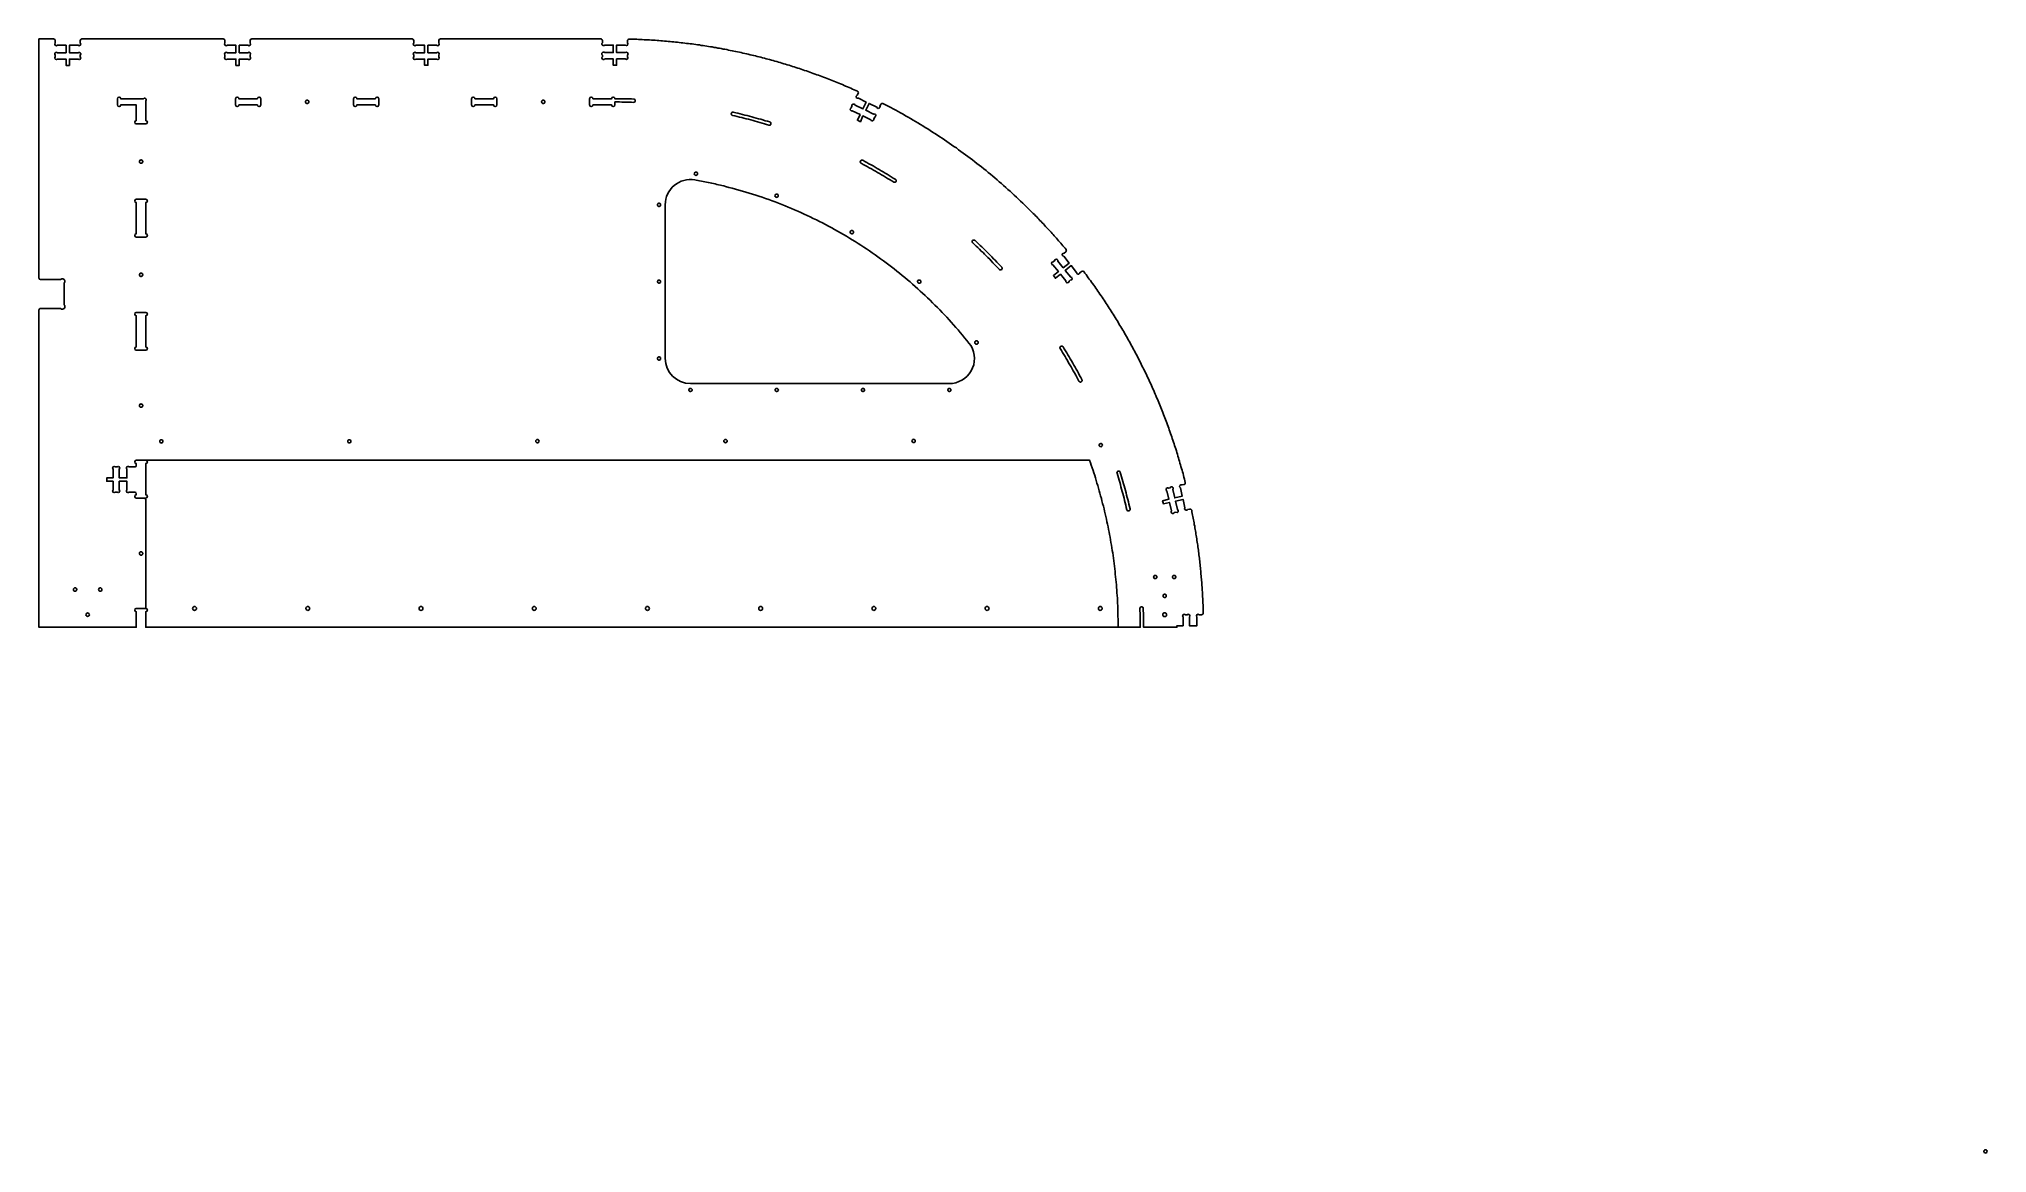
# Model space of a CAD drawing. Extents: x 2 to 157, y -41 to 47.
import ezdxf

# ---------------------------------------------------------------- set-up
doc = ezdxf.new("R2010")
doc.units = 0
for name, color, linetype in [('CENTER_DOOR_OPTION', 30, 'CONTINUOUS'), ('OPTIONAL_FIXED_WINDOW', 150, 'CONTINUOUS'), ('SCREW_LOCATION_MARKERS', 1, 'CONTINUOUS'), ('SOLID_ENDWALL', 18, 'CONTINUOUS')]:
    doc.layers.add(name, color=color, linetype=linetype)

msp = doc.modelspace()

# ---------------------------------------------------------------- linework, layer by layer
at = {"layer": 'CENTER_DOOR_OPTION'}
for points in [[(9.46, 13.49), (9.46, 13.63, -1), (9.46, 13.89), (85.24, 13.89), (85.31, 13.69), (85.38, 13.49), (85.45, 13.29), (85.52, 13.09), (85.58, 12.89), (85.65, 12.69), (85.71, 12.49), (85.77, 12.28), (85.83, 12.08), (85.89, 11.88), (85.95, 11.68), (86.01, 11.47), (86.07, 11.27), (86.12, 11.06), (86.18, 10.86), (86.23, 10.66), (86.28, 10.45), (86.34, 10.25), (86.39, 10.04), (86.44, 9.84), (86.48, 9.63), (86.53, 9.42), (86.58, 9.22), (86.62, 9.01), (86.67, 8.8), (86.71, 8.6), (86.75, 8.39), (86.79, 8.18), (86.83, 7.98), (86.87, 7.77), (86.91, 7.56), (86.94, 7.35), (86.98, 7.14), (87.01, 6.93), (87.04, 6.73), (87.08, 6.52), (87.11, 6.31), (87.14, 6.1), (87.16, 5.89), (87.19, 5.68), (87.22, 5.47), (87.24, 5.26), (87.27, 5.05), (87.29, 4.84), (87.31, 4.63), (87.33, 4.42), (87.35, 4.21), (87.37, 4), (87.39, 3.79), (87.4, 3.57), (87.42, 3.36), (87.43, 3.15), (87.45, 2.94), (87.46, 2.73), (87.47, 2.52), (87.48, 2.31), (87.49, 2.09), (87.49, 1.88), (87.5, 1.67), (87.5, 1.46), (87.51, 1.25), (87.51, 1.04), (87.51, 0.82), (87.51, 0.61), (89.27, 0.61), (89.27, 0.8), (89.27, 0.99), (89.27, 1.17), (89.27, 1.36), (89.26, 1.55), (89.26, 1.73), (89.25, 1.92), (89.25, 2.11), (89.25, 2.12), (89.25, 2.13), (89.25, 2.13), (89.25, 2.14), (89.25, 2.15), (89.25, 2.16), (89.26, 2.17), (89.26, 2.17, -0.414214), (89.44, 2.22), (89.45, 2.22), (89.46, 2.21), (89.46, 2.21), (89.47, 2.2), (89.48, 2.19), (89.48, 2.19), (89.49, 2.18), (89.49, 2.17), (89.49, 2.16), (89.5, 2.16), (89.5, 2.15), (89.5, 2.14), (89.5, 2.13), (89.51, 2.12), (89.51, 2.12), (89.51, 2.11), (89.51, 1.92), (89.52, 1.73), (89.52, 1.55), (89.53, 1.36), (89.53, 1.17), (89.53, 0.99), (89.53, 0.8), (89.53, 0.61), (92.18, 0.61), (92.18, 0.74), (92.68, 0.74), (92.68, 1.43, -1), (92.86, 1.61), (92.99, 1.61, -1), (93.18, 1.43), (93.18, 0.74), (93.78, 0.74), (93.78, 1.43, -1), (93.96, 1.61), (94.15, 1.61, 0.414214), (94.28, 1.74), (94.28, 1.87), (94.27, 2), (94.27, 2.13), (94.26, 2.26), (94.26, 2.39), (94.25, 2.52), (94.25, 2.65), (94.24, 2.77), (94.24, 2.9), (94.23, 3.03), (94.22, 3.16), (94.22, 3.29), (94.21, 3.42), (94.2, 3.55), (94.19, 3.68), (94.18, 3.81), (94.17, 3.94), (94.16, 4.06), (94.16, 4.19), (94.15, 4.32), (94.13, 4.45), (94.12, 4.58), (94.11, 4.71), (94.1, 4.83), (94.09, 4.96), (94.08, 5.09), (94.06, 5.22), (94.05, 5.35), (94.04, 5.48), (94.03, 5.6), (94.01, 5.73), (94, 5.86), (93.98, 5.99), (93.97, 6.12), (93.95, 6.24), (93.94, 6.37), (93.92, 6.5), (93.9, 6.63), (93.89, 6.75), (93.87, 6.88), (93.85, 7.01), (93.84, 7.14), (93.82, 7.26), (93.8, 7.39), (93.78, 7.52), (93.76, 7.64), (93.74, 7.77), (93.72, 7.9), (93.7, 8.02), (93.68, 8.15), (93.66, 8.28), (93.64, 8.4), (93.62, 8.53), (93.6, 8.66), (93.57, 8.78), (93.55, 8.91), (93.53, 9.04), (93.5, 9.16), (93.48, 9.29), (93.46, 9.41), (93.43, 9.54), (93.41, 9.67), (93.38, 9.79), (93.36, 9.92, 0.414211), (93.2, 10.01), (93.04, 9.98, -1), (92.82, 10.12), (92.67, 10.78), (92.08, 10.65), (92.23, 9.98, -1), (92.1, 9.76), (91.97, 9.73, -1), (91.75, 9.87), (91.59, 10.54), (91.11, 10.43), (91.05, 10.68), (91.54, 10.79), (91.38, 11.46, -1), (91.52, 11.68), (91.65, 11.71, -1), (91.87, 11.57), (92.02, 10.9), (92.61, 11.04), (92.46, 11.71, -1), (92.59, 11.93), (92.76, 11.96, 0.414214), (92.85, 12.12), (92.82, 12.26), (92.78, 12.4), (92.74, 12.54), (92.71, 12.69), (92.67, 12.83), (92.63, 12.97), (92.59, 13.11), (92.55, 13.25), (92.51, 13.39), (92.47, 13.53), (92.43, 13.67), (92.39, 13.81), (92.35, 13.95), (92.31, 14.09), (92.27, 14.23), (92.22, 14.37), (92.18, 14.51), (92.14, 14.65), (92.09, 14.79), (92.05, 14.93), (92, 15.07), (91.96, 15.2), (91.91, 15.34), (91.87, 15.48), (91.82, 15.62), (91.77, 15.76), (91.72, 15.9), (91.68, 16.03), (91.63, 16.17), (91.58, 16.31), (91.53, 16.45), (91.48, 16.58), (91.43, 16.72), (91.38, 16.86), (91.33, 16.99), (91.28, 17.13), (91.23, 17.27), (91.17, 17.4), (91.12, 17.54), (91.07, 17.68), (91.02, 17.81), (90.96, 17.95), (90.91, 18.08), (90.85, 18.22), (90.8, 18.35), (90.74, 18.49), (90.69, 18.62), (90.63, 18.76), (90.57, 18.89), (90.52, 19.03), (90.46, 19.16), (90.4, 19.29), (90.34, 19.43), (90.28, 19.56), (90.22, 19.7), (90.16, 19.83), (90.1, 19.96), (90.04, 20.09), (89.98, 20.23), (89.92, 20.36), (89.86, 20.49), (89.8, 20.62), (89.73, 20.76), (89.67, 20.89), (89.61, 21.02), (89.54, 21.15), (89.48, 21.28), (89.41, 21.41), (89.35, 21.54), (89.28, 21.67), (89.22, 21.8), (89.15, 21.94), (89.08, 22.07), (89.02, 22.19), (88.95, 22.32), (88.88, 22.45), (88.81, 22.58), (88.74, 22.71), (88.67, 22.84), (88.6, 22.97), (88.53, 23.1), (88.46, 23.23), (88.39, 23.35), (88.32, 23.48), (88.25, 23.61), (88.18, 23.74), (88.1, 23.86), (88.03, 23.99), (87.96, 24.12), (87.88, 24.24), (87.81, 24.37), (87.73, 24.5), (87.66, 24.62), (87.58, 24.75), (87.51, 24.87), (87.43, 25), (87.35, 25.12), (87.28, 25.25), (87.2, 25.37), (87.12, 25.5), (87.04, 25.62), (86.97, 25.75), (86.89, 25.87), (86.81, 25.99), (86.73, 26.12), (86.65, 26.24), (86.57, 26.36), (86.49, 26.49), (86.4, 26.61), (86.32, 26.73), (86.24, 26.85), (86.16, 26.97), (86.07, 27.09), (85.99, 27.22), (85.91, 27.34), (85.82, 27.46), (85.74, 27.58), (85.65, 27.7), (85.57, 27.82), (85.48, 27.94), (85.39, 28.06), (85.31, 28.18), (85.22, 28.29), (85.13, 28.41), (85.05, 28.53), (84.96, 28.65), (84.87, 28.77), (84.78, 28.89, 0.414211), (84.6, 28.91), (84.47, 28.8, -1), (84.21, 28.83), (83.78, 29.37), (83.31, 28.99), (83.74, 28.46, -1), (83.71, 28.2), (83.61, 28.12, -1), (83.35, 28.15), (82.92, 28.68), (82.53, 28.37), (82.37, 28.57), (82.76, 28.89), (82.33, 29.42, -1), (82.36, 29.68), (82.46, 29.76, -1), (82.72, 29.73), (83.15, 29.2), (83.62, 29.57), (83.19, 30.11, -1), (83.22, 30.37), (83.35, 30.47, 0.414214), (83.37, 30.65), (83.29, 30.75), (83.2, 30.85), (83.12, 30.95), (83.04, 31.05), (82.95, 31.15), (82.87, 31.24), (82.78, 31.34), (82.7, 31.44), (82.61, 31.54), (82.53, 31.63), (82.44, 31.73), (82.35, 31.83), (82.27, 31.92), (82.18, 32.02), (82.1, 32.11), (82.01, 32.21), (81.92, 32.3), (81.83, 32.4), (81.75, 32.49), (81.66, 32.59), (81.57, 32.68), (81.48, 32.77), (81.39, 32.87), (81.3, 32.96), (81.21, 33.05), (81.13, 33.15), (81.04, 33.24), (80.95, 33.33), (80.86, 33.42), (80.77, 33.51), (80.68, 33.6), (80.58, 33.69), (80.42, 33.86), (80.26, 34.02), (80.09, 34.18), (79.93, 34.34), (79.76, 34.5), (79.59, 34.66), (79.43, 34.81), (79.26, 34.97), (79.09, 35.13), (78.92, 35.28), (78.75, 35.43), (78.58, 35.59), (78.41, 35.74), (78.23, 35.89), (78.06, 36.04), (77.89, 36.19), (77.71, 36.34), (77.54, 36.48), (77.36, 36.63), (77.18, 36.78), (77.01, 36.92), (76.83, 37.06), (76.65, 37.21), (76.47, 37.35), (76.29, 37.49), (76.11, 37.63), (75.93, 37.77), (75.75, 37.91), (75.57, 38.04), (75.38, 38.18), (75.2, 38.32), (75.02, 38.45), (74.83, 38.58), (74.65, 38.72), (74.46, 38.85), (74.27, 38.98), (74.09, 39.11), (73.9, 39.24), (73.71, 39.37), (73.52, 39.49), (73.33, 39.62), (73.14, 39.74), (72.95, 39.87), (72.76, 39.99), (72.57, 40.11), (72.38, 40.24), (72.18, 40.36), (71.99, 40.48), (71.8, 40.59), (71.6, 40.71), (71.41, 40.83), (71.21, 40.94), (71.01, 41.06), (70.82, 41.17), (70.62, 41.28), (70.42, 41.4), (70.22, 41.51), (70.03, 41.62), (69.83, 41.73), (69.63, 41.83), (69.43, 41.94), (69.22, 42.05), (69.02, 42.15), (68.82, 42.26, 0.414211), (68.65, 42.19), (68.58, 42.04, -1), (68.33, 41.96), (67.71, 42.26), (67.45, 41.72), (68.07, 41.42, -1), (68.16, 41.17), (68.1, 41.05, -1), (67.85, 40.97), (67.23, 41.27), (67.02, 40.81), (66.78, 40.93), (67, 41.38), (66.38, 41.68, -1), (66.3, 41.92), (66.35, 42.04, -1), (66.6, 42.13), (67.22, 41.83), (67.48, 42.37), (66.86, 42.67, -1), (66.77, 42.91), (66.85, 43.06, 0.414214), (66.79, 43.24), (66.65, 43.3), (66.52, 43.35), (66.39, 43.41), (66.25, 43.47), (66.12, 43.53), (65.99, 43.59), (65.85, 43.64), (65.72, 43.7), (65.59, 43.76), (65.45, 43.81), (65.32, 43.87), (65.18, 43.92), (65.05, 43.98), (64.91, 44.03), (64.78, 44.09), (64.64, 44.14), (64.51, 44.19), (64.37, 44.25), (64.24, 44.3), (64.1, 44.35), (63.96, 44.4), (63.83, 44.45), (63.69, 44.5), (63.56, 44.55), (63.42, 44.6), (63.28, 44.65), (63.14, 44.7), (63.01, 44.75), (62.87, 44.8), (62.73, 44.85), (62.59, 44.89), (62.46, 44.94), (62.32, 44.99), (62.18, 45.03), (62.04, 45.08), (61.9, 45.12), (61.77, 45.17), (61.63, 45.21), (61.49, 45.25), (61.35, 45.3), (61.21, 45.34), (61.07, 45.38), (60.93, 45.42), (60.79, 45.47), (60.65, 45.51), (60.51, 45.55), (60.37, 45.59), (60.23, 45.63), (60.09, 45.67), (59.95, 45.71), (59.81, 45.75), (59.67, 45.78), (59.53, 45.82), (59.39, 45.86), (59.25, 45.9), (59.1, 45.93), (58.96, 45.97), (58.82, 46), (58.68, 46.04), (58.54, 46.07), (58.4, 46.11), (58.25, 46.14), (58.11, 46.17), (57.97, 46.21), (57.83, 46.24), (57.68, 46.27), (57.54, 46.3), (57.4, 46.33), (57.26, 46.36), (57.11, 46.39), (56.97, 46.42), (56.83, 46.45), (56.68, 46.48), (56.54, 46.51), (56.4, 46.54), (56.25, 46.57), (56.11, 46.59), (55.96, 46.62), (55.82, 46.65), (55.68, 46.67), (55.53, 46.7), (55.39, 46.72), (55.24, 46.75), (55.1, 46.77), (54.95, 46.79), (54.81, 46.82), (54.66, 46.84), (54.52, 46.86), (54.37, 46.88), (54.23, 46.91), (54.08, 46.93), (53.94, 46.95), (53.79, 46.97), (53.65, 46.99), (53.5, 47.01), (53.35, 47.02), (53.21, 47.04), (53.06, 47.06), (52.92, 47.08), (52.77, 47.09), (52.62, 47.11), (52.48, 47.13), (52.33, 47.14), (52.18, 47.16), (52.04, 47.17), (51.89, 47.18), (51.74, 47.2), (51.6, 47.21), (51.45, 47.22), (51.3, 47.24), (51.16, 47.25), (51.01, 47.26), (50.86, 47.27), (50.71, 47.28), (50.57, 47.29), (50.42, 47.3), (50.27, 47.31), (50.12, 47.32), (49.98, 47.33), (49.83, 47.33), (49.68, 47.34), (49.53, 47.35), (49.38, 47.35), (49.24, 47.36), (49.09, 47.36), (48.94, 47.37), (48.79, 47.37), (48.64, 47.38), (48.64, 47.38), (48.63, 47.38), (48.62, 47.37), (48.62, 47.37), (48.61, 47.37), (48.6, 47.37), (48.6, 47.37), (48.59, 47.37), (48.59, 47.36), (48.58, 47.36), (48.57, 47.35), (48.56, 47.35), (48.55, 47.34), (48.54, 47.33), (48.54, 47.32), (48.53, 47.31), (48.53, 47.31), (48.53, 47.3), (48.52, 47.3), (48.52, 47.29), (48.52, 47.28), (48.52, 47.28), (48.52, 47.27), (48.52, 47.27), (48.51, 47.26), (48.51, 47.25), (48.51, 47.25), (48.51, 47.08, -1), (48.33, 46.9), (47.64, 46.9), (47.64, 46.3), (48.33, 46.3, -1), (48.51, 46.11), (48.51, 45.98, -1), (48.33, 45.8), (47.64, 45.8), (47.64, 45.3), (47.38, 45.3), (47.38, 45.8), (46.7, 45.8, -1), (46.51, 45.98), (46.51, 46.11, -1), (46.7, 46.3), (47.38, 46.3), (47.38, 46.9), (46.7, 46.9, -1), (46.51, 47.08), (46.51, 47.26, 0.414214), (46.38, 47.39), (33.64, 47.39, 0.414211), (33.51, 47.26), (33.51, 47.07, -1), (33.33, 46.89), (32.64, 46.89), (32.64, 46.29), (33.33, 46.29, -1), (33.51, 46.11), (33.51, 45.97, -1), (33.33, 45.79), (32.64, 45.79), (32.64, 45.3), (32.38, 45.3), (32.38, 45.79), (31.7, 45.79, -1), (31.51, 45.97), (31.51, 46.11, -1), (31.7, 46.29), (32.38, 46.29), (32.38, 46.89), (31.7, 46.89, -1), (31.51, 47.07), (31.51, 47.26, 0.414211), (31.38, 47.39), (18.64, 47.39, 0.414211), (18.51, 47.26), (18.51, 47.07, -1), (18.33, 46.89), (17.64, 46.89), (17.64, 46.29), (18.33, 46.29, -1), (18.51, 46.11), (18.51, 45.97, -1), (18.33, 45.79), (17.64, 45.79), (17.64, 45.29), (17.38, 45.29), (17.38, 45.79), (16.7, 45.79, -1), (16.51, 45.97), (16.51, 46.11, -1), (16.7, 46.29), (17.38, 46.29), (17.38, 46.89), (16.7, 46.89, -1), (16.51, 47.07), (16.51, 47.26, 0.414214), (16.38, 47.39), (5.14, 47.39, 0.414211), (5.01, 47.26), (5.01, 47.07, -1), (4.83, 46.89), (4.14, 46.89), (4.14, 46.29), (4.83, 46.29, -1), (5.01, 46.11), (5.01, 45.97, -1), (4.83, 45.79), (4.14, 45.79), (4.14, 45.29), (3.88, 45.29), (3.88, 45.79), (3.2, 45.79, -1), (3.01, 45.97), (3.01, 46.11, -1), (3.2, 46.29), (3.88, 46.29), (3.88, 46.89), (3.2, 46.89, -1), (3.01, 47.07), (3.01, 47.26, 0.414214), (2.88, 47.39), (1.72, 47.39), (1.72, 28.39, 0.41421), (1.85, 28.26), (3.44, 28.26, -1), (3.72, 27.98), (3.72, 27.11), (3.72, 26.25, -1), (3.44, 25.96), (1.85, 25.96, 0.414216), (1.72, 25.83), (1.72, 0.61), (9.46, 0.61), (9.46, 1.85, -1), (9.46, 2.11), (9.96, 2.11), (10.21, 2.11), (10.21, 10.76, 0.414212), (10.08, 10.89), (9.46, 10.89, -1), (9.46, 11.15), (9.46, 11.23)], [(9.46, 13.49), (9.46, 13.63, -1), (9.46, 13.89), (85.24, 13.89), (85.31, 13.69), (85.38, 13.49), (85.45, 13.29), (85.52, 13.09), (85.58, 12.89), (85.65, 12.69), (85.71, 12.49), (85.77, 12.28), (85.83, 12.08), (85.89, 11.88), (85.95, 11.68), (86.01, 11.47), (86.07, 11.27), (86.12, 11.06), (86.18, 10.86), (86.23, 10.66), (86.28, 10.45), (86.34, 10.25), (86.39, 10.04), (86.44, 9.84), (86.48, 9.63), (86.53, 9.42), (86.58, 9.22), (86.62, 9.01), (86.67, 8.8), (86.71, 8.6), (86.75, 8.39), (86.79, 8.18), (86.83, 7.98), (86.87, 7.77), (86.91, 7.56), (86.94, 7.35), (86.98, 7.14), (87.01, 6.93), (87.04, 6.73), (87.08, 6.52), (87.11, 6.31), (87.14, 6.1), (87.16, 5.89), (87.19, 5.68), (87.22, 5.47), (87.24, 5.26), (87.27, 5.05), (87.29, 4.84), (87.31, 4.63), (87.33, 4.42), (87.35, 4.21), (87.37, 4), (87.39, 3.79), (87.4, 3.57), (87.42, 3.36), (87.43, 3.15), (87.45, 2.94), (87.46, 2.73), (87.47, 2.52), (87.48, 2.31), (87.49, 2.09), (87.49, 1.88), (87.5, 1.67), (87.5, 1.46), (87.51, 1.25), (87.51, 1.04), (87.51, 0.82), (87.51, 0.61), (89.27, 0.61), (89.27, 0.8), (89.27, 0.99), (89.27, 1.17), (89.27, 1.36), (89.26, 1.55), (89.26, 1.73), (89.25, 1.92), (89.25, 2.11), (89.25, 2.12), (89.25, 2.13), (89.25, 2.13), (89.25, 2.14), (89.25, 2.15), (89.25, 2.16), (89.26, 2.17), (89.26, 2.17, -0.414214), (89.44, 2.22), (89.45, 2.22), (89.46, 2.21), (89.46, 2.21), (89.47, 2.2), (89.48, 2.19), (89.48, 2.19), (89.49, 2.18), (89.49, 2.17), (89.49, 2.16), (89.5, 2.16), (89.5, 2.15), (89.5, 2.14), (89.5, 2.13), (89.51, 2.12), (89.51, 2.12), (89.51, 2.11), (89.51, 1.92), (89.52, 1.73), (89.52, 1.55), (89.53, 1.36), (89.53, 1.17), (89.53, 0.99), (89.53, 0.8), (89.53, 0.61), (92.18, 0.61), (92.18, 0.74), (92.68, 0.74), (92.68, 1.43, -1), (92.86, 1.61), (92.99, 1.61, -1), (93.18, 1.43), (93.18, 0.74), (93.78, 0.74), (93.78, 1.43, -1), (93.96, 1.61), (94.15, 1.61, 0.414214), (94.28, 1.74), (94.28, 1.87), (94.27, 2), (94.27, 2.13), (94.26, 2.26), (94.26, 2.39), (94.25, 2.52), (94.25, 2.65), (94.24, 2.77), (94.24, 2.9), (94.23, 3.03), (94.22, 3.16), (94.22, 3.29), (94.21, 3.42), (94.2, 3.55), (94.19, 3.68), (94.18, 3.81), (94.17, 3.94), (94.16, 4.06), (94.16, 4.19), (94.15, 4.32), (94.13, 4.45), (94.12, 4.58), (94.11, 4.71), (94.1, 4.83), (94.09, 4.96), (94.08, 5.09), (94.06, 5.22), (94.05, 5.35), (94.04, 5.48), (94.03, 5.6), (94.01, 5.73), (94, 5.86), (93.98, 5.99), (93.97, 6.12), (93.95, 6.24), (93.94, 6.37), (93.92, 6.5), (93.9, 6.63), (93.89, 6.75), (93.87, 6.88), (93.85, 7.01), (93.84, 7.14), (93.82, 7.26), (93.8, 7.39), (93.78, 7.52), (93.76, 7.64), (93.74, 7.77), (93.72, 7.9), (93.7, 8.02), (93.68, 8.15), (93.66, 8.28), (93.64, 8.4), (93.62, 8.53), (93.6, 8.66), (93.57, 8.78), (93.55, 8.91), (93.53, 9.04), (93.5, 9.16), (93.48, 9.29), (93.46, 9.41), (93.43, 9.54), (93.41, 9.67), (93.38, 9.79), (93.36, 9.92, 0.414211), (93.2, 10.01), (93.04, 9.98, -1), (92.82, 10.12), (92.67, 10.78), (92.08, 10.65), (92.23, 9.98, -1), (92.1, 9.76), (91.97, 9.73, -1), (91.75, 9.87), (91.59, 10.54), (91.11, 10.43), (91.05, 10.68), (91.54, 10.79), (91.38, 11.46, -1), (91.52, 11.68), (91.65, 11.71, -1), (91.87, 11.57), (92.02, 10.9), (92.61, 11.04), (92.46, 11.71, -1), (92.59, 11.93), (92.76, 11.96, 0.414214), (92.85, 12.12), (92.82, 12.26), (92.78, 12.4), (92.74, 12.54), (92.71, 12.69), (92.67, 12.83), (92.63, 12.97), (92.59, 13.11), (92.55, 13.25), (92.51, 13.39), (92.47, 13.53), (92.43, 13.67), (92.39, 13.81), (92.35, 13.95), (92.31, 14.09), (92.27, 14.23), (92.22, 14.37), (92.18, 14.51), (92.14, 14.65), (92.09, 14.79), (92.05, 14.93), (92, 15.07), (91.96, 15.2), (91.91, 15.34), (91.87, 15.48), (91.82, 15.62), (91.77, 15.76), (91.72, 15.9), (91.68, 16.03), (91.63, 16.17), (91.58, 16.31), (91.53, 16.45), (91.48, 16.58), (91.43, 16.72), (91.38, 16.86), (91.33, 16.99), (91.28, 17.13), (91.23, 17.27), (91.17, 17.4), (91.12, 17.54), (91.07, 17.68), (91.02, 17.81), (90.96, 17.95), (90.91, 18.08), (90.85, 18.22), (90.8, 18.35), (90.74, 18.49), (90.69, 18.62), (90.63, 18.76), (90.57, 18.89), (90.52, 19.03), (90.46, 19.16), (90.4, 19.29), (90.34, 19.43), (90.28, 19.56), (90.22, 19.7), (90.16, 19.83), (90.1, 19.96), (90.04, 20.09), (89.98, 20.23), (89.92, 20.36), (89.86, 20.49), (89.8, 20.62), (89.73, 20.76), (89.67, 20.89), (89.61, 21.02), (89.54, 21.15), (89.48, 21.28), (89.41, 21.41), (89.35, 21.54), (89.28, 21.67), (89.22, 21.8), (89.15, 21.94), (89.08, 22.07), (89.02, 22.19), (88.95, 22.32), (88.88, 22.45), (88.81, 22.58), (88.74, 22.71), (88.67, 22.84), (88.6, 22.97), (88.53, 23.1), (88.46, 23.23), (88.39, 23.35), (88.32, 23.48), (88.25, 23.61), (88.18, 23.74), (88.1, 23.86), (88.03, 23.99), (87.96, 24.12), (87.88, 24.24), (87.81, 24.37), (87.73, 24.5), (87.66, 24.62), (87.58, 24.75), (87.51, 24.87), (87.43, 25), (87.35, 25.12), (87.28, 25.25), (87.2, 25.37), (87.12, 25.5), (87.04, 25.62), (86.97, 25.75), (86.89, 25.87), (86.81, 25.99), (86.73, 26.12), (86.65, 26.24), (86.57, 26.36), (86.49, 26.49), (86.4, 26.61), (86.32, 26.73), (86.24, 26.85), (86.16, 26.97), (86.07, 27.09), (85.99, 27.22), (85.91, 27.34), (85.82, 27.46), (85.74, 27.58), (85.65, 27.7), (85.57, 27.82), (85.48, 27.94), (85.39, 28.06), (85.31, 28.18), (85.22, 28.29), (85.13, 28.41), (85.05, 28.53), (84.96, 28.65), (84.87, 28.77), (84.78, 28.89, 0.414211), (84.6, 28.91), (84.47, 28.8, -1), (84.21, 28.83), (83.78, 29.37), (83.31, 28.99), (83.74, 28.46, -1), (83.71, 28.2), (83.61, 28.12, -1), (83.35, 28.15), (82.92, 28.68), (82.53, 28.37), (82.37, 28.57), (82.76, 28.89), (82.33, 29.42, -1), (82.36, 29.68), (82.46, 29.76, -1), (82.72, 29.73), (83.15, 29.2), (83.62, 29.57), (83.19, 30.11, -1), (83.22, 30.37), (83.35, 30.47, 0.414214), (83.37, 30.65), (83.29, 30.75), (83.2, 30.85), (83.12, 30.95), (83.04, 31.05), (82.95, 31.15), (82.87, 31.24), (82.78, 31.34), (82.7, 31.44), (82.61, 31.54), (82.53, 31.63), (82.44, 31.73), (82.35, 31.83), (82.27, 31.92), (82.18, 32.02), (82.1, 32.11), (82.01, 32.21), (81.92, 32.3), (81.83, 32.4), (81.75, 32.49), (81.66, 32.59), (81.57, 32.68), (81.48, 32.77), (81.39, 32.87), (81.3, 32.96), (81.21, 33.05), (81.13, 33.15), (81.04, 33.24), (80.95, 33.33), (80.86, 33.42), (80.77, 33.51), (80.68, 33.6), (80.58, 33.69), (80.42, 33.86), (80.26, 34.02), (80.09, 34.18), (79.93, 34.34), (79.76, 34.5), (79.59, 34.66), (79.43, 34.81), (79.26, 34.97), (79.09, 35.13), (78.92, 35.28), (78.75, 35.43), (78.58, 35.59), (78.41, 35.74), (78.23, 35.89), (78.06, 36.04), (77.89, 36.19), (77.71, 36.34), (77.54, 36.48), (77.36, 36.63), (77.18, 36.78), (77.01, 36.92), (76.83, 37.06), (76.65, 37.21), (76.47, 37.35), (76.29, 37.49), (76.11, 37.63), (75.93, 37.77), (75.75, 37.91), (75.57, 38.04), (75.38, 38.18), (75.2, 38.32), (75.02, 38.45), (74.83, 38.58), (74.65, 38.72), (74.46, 38.85), (74.27, 38.98), (74.09, 39.11), (73.9, 39.24), (73.71, 39.37), (73.52, 39.49), (73.33, 39.62), (73.14, 39.74), (72.95, 39.87), (72.76, 39.99), (72.57, 40.11), (72.38, 40.24), (72.18, 40.36), (71.99, 40.48), (71.8, 40.59), (71.6, 40.71), (71.41, 40.83), (71.21, 40.94), (71.01, 41.06), (70.82, 41.17), (70.62, 41.28), (70.42, 41.4), (70.22, 41.51), (70.03, 41.62), (69.83, 41.73), (69.63, 41.83), (69.43, 41.94), (69.22, 42.05), (69.02, 42.15), (68.82, 42.26, 0.414211), (68.65, 42.19), (68.58, 42.04, -1), (68.33, 41.96), (67.71, 42.26), (67.45, 41.72), (68.07, 41.42, -1), (68.16, 41.17), (68.1, 41.05, -1), (67.85, 40.97), (67.23, 41.27), (67.02, 40.81), (66.78, 40.93), (67, 41.38), (66.38, 41.68, -1), (66.3, 41.92), (66.35, 42.04, -1), (66.6, 42.13), (67.22, 41.83), (67.48, 42.37), (66.86, 42.67, -1), (66.77, 42.91), (66.85, 43.06, 0.414214), (66.79, 43.24), (66.65, 43.3), (66.52, 43.35), (66.39, 43.41), (66.25, 43.47), (66.12, 43.53), (65.99, 43.59), (65.85, 43.64), (65.72, 43.7), (65.59, 43.76), (65.45, 43.81), (65.32, 43.87), (65.18, 43.92), (65.05, 43.98), (64.91, 44.03), (64.78, 44.09), (64.64, 44.14), (64.51, 44.19), (64.37, 44.25), (64.24, 44.3), (64.1, 44.35), (63.96, 44.4), (63.83, 44.45), (63.69, 44.5), (63.56, 44.55), (63.42, 44.6), (63.28, 44.65), (63.14, 44.7), (63.01, 44.75), (62.87, 44.8), (62.73, 44.85), (62.59, 44.89), (62.46, 44.94), (62.32, 44.99), (62.18, 45.03), (62.04, 45.08), (61.9, 45.12), (61.77, 45.17), (61.63, 45.21), (61.49, 45.25), (61.35, 45.3), (61.21, 45.34), (61.07, 45.38), (60.93, 45.42), (60.79, 45.47), (60.65, 45.51), (60.51, 45.55), (60.37, 45.59), (60.23, 45.63), (60.09, 45.67), (59.95, 45.71), (59.81, 45.75), (59.67, 45.78), (59.53, 45.82), (59.39, 45.86), (59.25, 45.9), (59.1, 45.93), (58.96, 45.97), (58.82, 46), (58.68, 46.04), (58.54, 46.07), (58.4, 46.11), (58.25, 46.14), (58.11, 46.17), (57.97, 46.21), (57.83, 46.24), (57.68, 46.27), (57.54, 46.3), (57.4, 46.33), (57.26, 46.36), (57.11, 46.39), (56.97, 46.42), (56.83, 46.45), (56.68, 46.48), (56.54, 46.51), (56.4, 46.54), (56.25, 46.57), (56.11, 46.59), (55.96, 46.62), (55.82, 46.65), (55.68, 46.67), (55.53, 46.7), (55.39, 46.72), (55.24, 46.75), (55.1, 46.77), (54.95, 46.79), (54.81, 46.82), (54.66, 46.84), (54.52, 46.86), (54.37, 46.88), (54.23, 46.91), (54.08, 46.93), (53.94, 46.95), (53.79, 46.97), (53.65, 46.99), (53.5, 47.01), (53.35, 47.02), (53.21, 47.04), (53.06, 47.06), (52.92, 47.08), (52.77, 47.09), (52.62, 47.11), (52.48, 47.13), (52.33, 47.14), (52.18, 47.16), (52.04, 47.17), (51.89, 47.18), (51.74, 47.2), (51.6, 47.21), (51.45, 47.22), (51.3, 47.24), (51.16, 47.25), (51.01, 47.26), (50.86, 47.27), (50.71, 47.28), (50.57, 47.29), (50.42, 47.3), (50.27, 47.31), (50.12, 47.32), (49.98, 47.33), (49.83, 47.33), (49.68, 47.34), (49.53, 47.35), (49.38, 47.35), (49.24, 47.36), (49.09, 47.36), (48.94, 47.37), (48.79, 47.37), (48.64, 47.38), (48.64, 47.38), (48.63, 47.38), (48.62, 47.37), (48.62, 47.37), (48.61, 47.37), (48.6, 47.37), (48.6, 47.37), (48.59, 47.37), (48.59, 47.36), (48.58, 47.36), (48.57, 47.35), (48.56, 47.35), (48.55, 47.34), (48.54, 47.33), (48.54, 47.32), (48.53, 47.31), (48.53, 47.31), (48.53, 47.3), (48.52, 47.3), (48.52, 47.29), (48.52, 47.28), (48.52, 47.28), (48.52, 47.27), (48.52, 47.27), (48.51, 47.26), (48.51, 47.25), (48.51, 47.25), (48.51, 47.08, -1), (48.33, 46.9), (47.64, 46.9), (47.64, 46.3), (48.33, 46.3, -1), (48.51, 46.11), (48.51, 45.98, -1), (48.33, 45.8), (47.64, 45.8), (47.64, 45.3), (47.38, 45.3), (47.38, 45.8), (46.7, 45.8, -1), (46.51, 45.98), (46.51, 46.11, -1), (46.7, 46.3), (47.38, 46.3), (47.38, 46.9), (46.7, 46.9, -1), (46.51, 47.08), (46.51, 47.26, 0.414214), (46.38, 47.39), (33.64, 47.39, 0.414211), (33.51, 47.26), (33.51, 47.07, -1), (33.33, 46.89), (32.64, 46.89), (32.64, 46.29), (33.33, 46.29, -1), (33.51, 46.11), (33.51, 45.97, -1), (33.33, 45.79), (32.64, 45.79), (32.64, 45.3), (32.38, 45.3), (32.38, 45.79), (31.7, 45.79, -1), (31.51, 45.97), (31.51, 46.11, -1), (31.7, 46.29), (32.38, 46.29), (32.38, 46.89), (31.7, 46.89, -1), (31.51, 47.07), (31.51, 47.26, 0.414211), (31.38, 47.39), (18.64, 47.39, 0.414211), (18.51, 47.26), (18.51, 47.07, -1), (18.33, 46.89), (17.64, 46.89), (17.64, 46.29), (18.33, 46.29, -1), (18.51, 46.11), (18.51, 45.97, -1), (18.33, 45.79), (17.64, 45.79), (17.64, 45.29), (17.38, 45.29), (17.38, 45.79), (16.7, 45.79, -1), (16.51, 45.97), (16.51, 46.11, -1), (16.7, 46.29), (17.38, 46.29), (17.38, 46.89), (16.7, 46.89, -1), (16.51, 47.07), (16.51, 47.26, 0.414214), (16.38, 47.39), (5.14, 47.39, 0.414211), (5.01, 47.26), (5.01, 47.07, -1), (4.83, 46.89), (4.14, 46.89), (4.14, 46.29), (4.83, 46.29, -1), (5.01, 46.11), (5.01, 45.97, -1), (4.83, 45.79), (4.14, 45.79), (4.14, 45.29), (3.88, 45.29), (3.88, 45.79), (3.2, 45.79, -1), (3.01, 45.97), (3.01, 46.11, -1), (3.2, 46.29), (3.88, 46.29), (3.88, 46.89), (3.2, 46.89, -1), (3.01, 47.07), (3.01, 47.26, 0.414214), (2.88, 47.39), (1.72, 47.39), (1.72, 28.39, 0.41421), (1.85, 28.26), (3.44, 28.26, -1), (3.72, 27.98), (3.72, 27.11), (3.72, 26.25, -1), (3.44, 25.96), (1.85, 25.96, 0.414216), (1.72, 25.83), (1.72, 0.61), (9.46, 0.61), (9.46, 1.85, -1), (9.46, 2.11), (9.96, 2.11), (10.21, 2.11), (10.21, 10.76, 0.414212), (10.08, 10.89), (9.46, 10.89, -1), (9.46, 11.15), (9.46, 11.23)], [(9.39, 13.37, -0.114694), (9.33, 13.36), (8.9, 13.36, 1), (8.71, 13.18), (8.71, 12.49), (8.11, 12.49), (8.11, 13.18, 1), (7.93, 13.36), (7.8, 13.36, 1), (7.61, 13.18), (7.61, 12.49), (7.11, 12.49), (7.11, 12.23), (7.61, 12.23), (7.61, 11.54, 1), (7.8, 11.36), (7.93, 11.36, 1), (8.11, 11.54), (8.11, 12.23), (8.71, 12.23), (8.71, 11.54, 1), (8.9, 11.36), (9.33, 11.36, -0.414211), (9.46, 11.23)], [(10.21, 13.89), (9.46, 13.89, 1), (9.46, 13.63), (9.46, 13.49, -0.285935), (9.39, 13.37)]]:
    msp.add_lwpolyline(points, format="xyb", dxfattribs=at)
for points in [[(10.03, 42.64), (8.22, 42.64, 1), (7.96, 42.64), (7.96, 42.14, 1), (8.22, 42.14), (9.46, 42.14), (9.46, 40.9, 1), (9.46, 40.64), (10.21, 40.64, 1), (10.21, 40.9), (10.21, 42.46, 1)], [(17.61, 42.14), (19.09, 42.14, 1), (19.35, 42.14), (19.35, 42.64, 1), (19.09, 42.64), (17.61, 42.64, 1), (17.35, 42.64), (17.35, 42.14, 1)], [(28.47, 42.64), (26.99, 42.64, 1), (26.73, 42.64), (26.73, 42.14, 1), (26.99, 42.14), (28.47, 42.14, 1), (28.73, 42.14), (28.73, 42.64, 1)], [(36.12, 42.64), (36.12, 42.14, 1), (36.38, 42.14), (37.86, 42.14, 1), (38.12, 42.14), (38.12, 42.64, 1), (37.86, 42.64), (36.38, 42.64, 1)], [(47.5, 42.38), (47.69, 42.38), (47.88, 42.38), (48.07, 42.37), (48.26, 42.37), (48.44, 42.37), (48.63, 42.36), (48.82, 42.36), (49, 42.35, 0.414214), (49.13, 42.48, 0.414214), (49, 42.61), (48.82, 42.62), (48.63, 42.63), (48.44, 42.63), (48.26, 42.63), (48.07, 42.64), (47.88, 42.64), (47.69, 42.64), (47.5, 42.64), (47.5, 42.64, 1), (47.24, 42.64), (45.76, 42.64, 1), (45.5, 42.64), (45.5, 42.14, 1), (45.76, 42.14), (47.24, 42.14, 1), (47.5, 42.14)], [(59.75, 40.53), (59.76, 40.53), (59.77, 40.53), (59.78, 40.53), (59.79, 40.53), (59.79, 40.53), (59.8, 40.53), (59.81, 40.53), (59.82, 40.53, 0.414214), (59.91, 40.69), (59.91, 40.7), (59.91, 40.71), (59.9, 40.72), (59.9, 40.73), (59.9, 40.73), (59.89, 40.74), (59.88, 40.75), (59.88, 40.75), (59.87, 40.76), (59.87, 40.76), (59.86, 40.77), (59.85, 40.77), (59.84, 40.78), (59.84, 40.78), (59.83, 40.78), (59.82, 40.79), (59.64, 40.84), (59.46, 40.89), (59.28, 40.95), (59.1, 41), (58.92, 41.05), (58.74, 41.1), (58.56, 41.15), (58.38, 41.2), (58.2, 41.25), (58.02, 41.3), (57.84, 41.34), (57.65, 41.39), (57.47, 41.43), (57.29, 41.48), (57.11, 41.52), (56.92, 41.56), (56.92, 41.57), (56.91, 41.57), (56.9, 41.57), (56.89, 41.57), (56.88, 41.57), (56.87, 41.57), (56.86, 41.57), (56.86, 41.56, 0.414214), (56.76, 41.4), (56.77, 41.39), (56.77, 41.39), (56.77, 41.38), (56.78, 41.37), (56.78, 41.36), (56.79, 41.36), (56.79, 41.35), (56.8, 41.34), (56.8, 41.34), (56.81, 41.33), (56.82, 41.33), (56.82, 41.32), (56.83, 41.32), (56.84, 41.32), (56.85, 41.31), (56.86, 41.31), (57.04, 41.27), (57.22, 41.22), (57.4, 41.18), (57.59, 41.14), (57.77, 41.09), (57.95, 41.04), (58.13, 41), (58.31, 40.95), (58.49, 40.9), (58.67, 40.85), (58.85, 40.8), (59.03, 40.75), (59.21, 40.69), (59.39, 40.64), (59.57, 40.59)], [(69.67, 36.01), (69.68, 36), (69.69, 36), (69.7, 36), (69.7, 36), (69.71, 35.99), (69.72, 35.99), (69.73, 35.99), (69.74, 35.99, 0.414214), (69.87, 36.12), (69.87, 36.13), (69.87, 36.14), (69.87, 36.15), (69.86, 36.16), (69.86, 36.17), (69.86, 36.17), (69.85, 36.18), (69.85, 36.19), (69.85, 36.2), (69.84, 36.2), (69.84, 36.21), (69.83, 36.22), (69.82, 36.22), (69.82, 36.23), (69.81, 36.23), (69.8, 36.24), (69.64, 36.33), (69.48, 36.43), (69.32, 36.53), (69.16, 36.63), (69, 36.72), (68.84, 36.82), (68.68, 36.91), (68.52, 37.01), (68.36, 37.1), (68.19, 37.2), (68.03, 37.29), (67.87, 37.38), (67.7, 37.47), (67.54, 37.56), (67.37, 37.65), (67.21, 37.74), (67.2, 37.74), (67.19, 37.74), (67.18, 37.75), (67.17, 37.75), (67.17, 37.75), (67.16, 37.75), (67.15, 37.75), (67.14, 37.75, 0.414214), (67.01, 37.62), (67.01, 37.61), (67.01, 37.61), (67.01, 37.6), (67.01, 37.59), (67.02, 37.58), (67.02, 37.57), (67.02, 37.56), (67.03, 37.56), (67.03, 37.55), (67.04, 37.54), (67.04, 37.54), (67.05, 37.53), (67.05, 37.52), (67.06, 37.52), (67.07, 37.51), (67.08, 37.51), (67.24, 37.42), (67.41, 37.33), (67.57, 37.24), (67.73, 37.15), (67.9, 37.06), (68.06, 36.97), (68.23, 36.88), (68.39, 36.78), (68.55, 36.69), (68.71, 36.59), (68.87, 36.5), (69.03, 36.4), (69.19, 36.3), (69.35, 36.21), (69.51, 36.11)], [(9.46, 31.64), (10.21, 31.64, 1), (10.21, 31.9), (10.21, 34.38, 1), (10.21, 34.64), (9.46, 34.64, 1), (9.46, 34.38), (9.46, 31.9, 1)], [(78.07, 29.06), (78.08, 29.05), (78.09, 29.05), (78.09, 29.04), (78.1, 29.04), (78.11, 29.03), (78.11, 29.03), (78.12, 29.03), (78.13, 29.03, 0.414214), (78.29, 29.12), (78.29, 29.13), (78.3, 29.14), (78.3, 29.14), (78.3, 29.15), (78.3, 29.16), (78.3, 29.17), (78.29, 29.18), (78.29, 29.19), (78.29, 29.2), (78.29, 29.2), (78.28, 29.21), (78.28, 29.22), (78.27, 29.23), (78.27, 29.23), (78.26, 29.24), (78.26, 29.24), (78.13, 29.38), (78, 29.52), (77.87, 29.65), (77.74, 29.79), (77.61, 29.92), (77.48, 30.06), (77.35, 30.19), (77.22, 30.32), (77.08, 30.46), (76.95, 30.59), (76.82, 30.72), (76.68, 30.85), (76.55, 30.98), (76.41, 31.11), (76.27, 31.24), (76.14, 31.37), (76.13, 31.37), (76.13, 31.38), (76.12, 31.38), (76.11, 31.39), (76.1, 31.39), (76.1, 31.4), (76.09, 31.4), (76.08, 31.4, 0.414214), (75.92, 31.31), (75.92, 31.3), (75.92, 31.29), (75.91, 31.28), (75.91, 31.27), (75.91, 31.26), (75.92, 31.26), (75.92, 31.25), (75.92, 31.24), (75.92, 31.23), (75.92, 31.22), (75.93, 31.22), (75.93, 31.21), (75.94, 31.2), (75.94, 31.19), (75.95, 31.19), (75.95, 31.18), (76.09, 31.05), (76.23, 30.92), (76.36, 30.8), (76.5, 30.67), (76.63, 30.53), (76.77, 30.4), (76.9, 30.27), (77.03, 30.14), (77.16, 30.01), (77.3, 29.87), (77.43, 29.74), (77.56, 29.6), (77.69, 29.47), (77.82, 29.33), (77.95, 29.2)], [(9.46, 22.64), (10.21, 22.64, 1), (10.21, 22.9), (10.21, 25.38, 1), (10.21, 25.64), (9.46, 25.64, 1), (9.46, 25.38), (9.46, 22.9, 1)], [(82.9, 22.78), (83, 22.62), (83.1, 22.46), (83.2, 22.3), (83.3, 22.14), (83.39, 21.98), (83.49, 21.82), (83.58, 21.65), (83.68, 21.49), (83.77, 21.33), (83.86, 21.17), (83.95, 21), (84.05, 20.84), (84.14, 20.67), (84.23, 20.51), (84.32, 20.34), (84.4, 20.18), (84.41, 20.17), (84.41, 20.16), (84.42, 20.16), (84.42, 20.15), (84.43, 20.15), (84.44, 20.14), (84.44, 20.13), (84.45, 20.13), (84.46, 20.13), (84.47, 20.12), (84.47, 20.12), (84.48, 20.12), (84.49, 20.11), (84.5, 20.11), (84.51, 20.11), (84.52, 20.11, 0.414214), (84.65, 20.24), (84.65, 20.25), (84.65, 20.26), (84.65, 20.27), (84.64, 20.28), (84.64, 20.29), (84.64, 20.29), (84.63, 20.3), (84.63, 20.31), (84.54, 20.47), (84.45, 20.64), (84.36, 20.81), (84.27, 20.97), (84.18, 21.13), (84.09, 21.3), (84, 21.46), (83.9, 21.62), (83.81, 21.79), (83.71, 21.95), (83.62, 22.11), (83.52, 22.27), (83.43, 22.43), (83.33, 22.59), (83.23, 22.75), (83.13, 22.91), (83.13, 22.91), (83.12, 22.92), (83.12, 22.93), (83.11, 22.93), (83.1, 22.94), (83.1, 22.94), (83.09, 22.95), (83.08, 22.95), (83.08, 22.96), (83.07, 22.96), (83.06, 22.97), (83.05, 22.97), (83.04, 22.97), (83.04, 22.97), (83.03, 22.97), (83.02, 22.97, 0.414214), (82.89, 22.84), (82.89, 22.83), (82.89, 22.82), (82.89, 22.81), (82.89, 22.81), (82.89, 22.8), (82.9, 22.79), (82.9, 22.78)], [(11.45, 15.52, 0.414214), (11.32, 15.39, 0.414214), (11.45, 15.26, 0.414214), (11.58, 15.39, 0.414214)], [(26.4, 15.53, 0.414214), (26.27, 15.4, 0.414214), (26.4, 15.27, 0.414214), (26.53, 15.4, 0.414214)], [(41.35, 15.54, 0.414214), (41.22, 15.41, 0.414214), (41.35, 15.28, 0.414214), (41.48, 15.41, 0.414214)], [(56.3, 15.55, 0.414214), (56.17, 15.42, 0.414214), (56.3, 15.29, 0.414214), (56.43, 15.42, 0.414214)], [(71.25, 15.56, 0.414214), (71.12, 15.43, 0.414214), (71.25, 15.3, 0.414214), (71.38, 15.43, 0.414214)], [(86.22, 15.19, 0.414214), (86.03, 15.18, 0.414214), (86.05, 15, 0.414214), (86.23, 15.01, 0.414214)], [(88.2, 9.96), (88.2, 9.95), (88.21, 9.95), (88.21, 9.94), (88.21, 9.93), (88.22, 9.93), (88.22, 9.92), (88.23, 9.91), (88.24, 9.9, 0.414214), (88.42, 9.9), (88.43, 9.91), (88.43, 9.92), (88.44, 9.93), (88.44, 9.93), (88.45, 9.94), (88.45, 9.95), (88.45, 9.96), (88.46, 9.96), (88.46, 9.97), (88.46, 9.98), (88.46, 9.99), (88.46, 10), (88.46, 10.01), (88.46, 10.01), (88.46, 10.02), (88.46, 10.03), (88.41, 10.21), (88.37, 10.4), (88.33, 10.58), (88.28, 10.76), (88.24, 10.94), (88.19, 11.12), (88.14, 11.31), (88.09, 11.49), (88.04, 11.67), (87.99, 11.85), (87.94, 12.03), (87.89, 12.21), (87.84, 12.39), (87.79, 12.57), (87.73, 12.75), (87.68, 12.93), (87.68, 12.94), (87.67, 12.95), (87.67, 12.95), (87.67, 12.96), (87.66, 12.97), (87.66, 12.97), (87.65, 12.98), (87.65, 12.99, 0.414214), (87.46, 12.99), (87.45, 12.98), (87.45, 12.97), (87.44, 12.97), (87.44, 12.96), (87.44, 12.95), (87.43, 12.94), (87.43, 12.94), (87.43, 12.93), (87.42, 12.92), (87.42, 12.91), (87.42, 12.9), (87.42, 12.89), (87.42, 12.89), (87.42, 12.88), (87.43, 12.87), (87.43, 12.86), (87.48, 12.68), (87.54, 12.5), (87.59, 12.32), (87.64, 12.14), (87.69, 11.96), (87.74, 11.78), (87.79, 11.6), (87.84, 11.42), (87.89, 11.24), (87.94, 11.06), (87.98, 10.87), (88.03, 10.69), (88.07, 10.51), (88.12, 10.33), (88.16, 10.15)], [(4.73, 3.61, -0.414214), (4.59, 3.48, -0.414214), (4.46, 3.61, -0.414214), (4.59, 3.75, -0.414214)], [(6.73, 3.61, -0.414214), (6.59, 3.48, -0.414214), (6.46, 3.61, -0.414214), (6.59, 3.75, -0.414214)], [(5.73, 1.61, 0.414214), (5.59, 1.75, 0.414214), (5.46, 1.61, 0.414214), (5.59, 1.48, 0.414214)]]:
    msp.add_lwpolyline(points, format="xyb", close=True, dxfattribs=at)
for points in [[(90.59, 4.61), (90.59, 4.6), (90.59, 4.6), (90.59, 4.59), (90.59, 4.58), (90.59, 4.58), (90.59, 4.57), (90.59, 4.57), (90.58, 4.56), (90.58, 4.55), (90.58, 4.55), (90.57, 4.54), (90.57, 4.54), (90.56, 4.53), (90.56, 4.52), (90.55, 4.51), (90.54, 4.5), (90.53, 4.5), (90.53, 4.5), (90.52, 4.49), (90.51, 4.49), (90.51, 4.49), (90.5, 4.49), (90.5, 4.48), (90.49, 4.48), (90.48, 4.48), (90.48, 4.48), (90.47, 4.48), (90.46, 4.48), (90.46, 4.48), (90.45, 4.48), (90.44, 4.48), (90.44, 4.48), (90.43, 4.48), (90.42, 4.49), (90.42, 4.49), (90.41, 4.49), (90.41, 4.49), (90.4, 4.5), (90.4, 4.5), (90.39, 4.5), (90.38, 4.51), (90.37, 4.52), (90.36, 4.53), (90.36, 4.54), (90.35, 4.54), (90.35, 4.55), (90.35, 4.55), (90.34, 4.56), (90.34, 4.57), (90.34, 4.57), (90.34, 4.58), (90.34, 4.58), (90.34, 4.59), (90.33, 4.6), (90.33, 4.6), (90.33, 4.61), (90.33, 4.62), (90.33, 4.62), (90.34, 4.63), (90.34, 4.64), (90.34, 4.64), (90.34, 4.65), (90.34, 4.66), (90.34, 4.66), (90.35, 4.67), (90.35, 4.67), (90.35, 4.68), (90.36, 4.68), (90.36, 4.69), (90.37, 4.7), (90.38, 4.71), (90.39, 4.72), (90.4, 4.72), (90.4, 4.72), (90.41, 4.73), (90.41, 4.73), (90.42, 4.73), (90.42, 4.73), (90.43, 4.74), (90.44, 4.74), (90.44, 4.74), (90.45, 4.74), (90.46, 4.74), (90.46, 4.74), (90.47, 4.74), (90.48, 4.74), (90.48, 4.74), (90.49, 4.74), (90.5, 4.74), (90.5, 4.73), (90.51, 4.73), (90.51, 4.73), (90.52, 4.73), (90.53, 4.72), (90.53, 4.72), (90.54, 4.72), (90.55, 4.71), (90.56, 4.7), (90.56, 4.69), (90.57, 4.68), (90.57, 4.68), (90.58, 4.67), (90.58, 4.67), (90.58, 4.66), (90.59, 4.66), (90.59, 4.65), (90.59, 4.64), (90.59, 4.64), (90.59, 4.63), (90.59, 4.62), (90.59, 4.62)], [(92.09, 4.61), (92.09, 4.6), (92.09, 4.6), (92.09, 4.59), (92.09, 4.58), (92.09, 4.58), (92.09, 4.57), (92.09, 4.57), (92.08, 4.56), (92.08, 4.55), (92.08, 4.55), (92.07, 4.54), (92.07, 4.54), (92.06, 4.53), (92.06, 4.52), (92.05, 4.51), (92.04, 4.5), (92.03, 4.5), (92.03, 4.5), (92.02, 4.49), (92.01, 4.49), (92.01, 4.49), (92, 4.49), (92, 4.48), (91.99, 4.48), (91.98, 4.48), (91.98, 4.48), (91.97, 4.48), (91.96, 4.48), (91.96, 4.48), (91.95, 4.48), (91.94, 4.48), (91.94, 4.48), (91.93, 4.48), (91.92, 4.49), (91.92, 4.49), (91.91, 4.49), (91.91, 4.49), (91.9, 4.5), (91.9, 4.5), (91.89, 4.5), (91.88, 4.51), (91.87, 4.52), (91.86, 4.53), (91.86, 4.54), (91.85, 4.54), (91.85, 4.55), (91.85, 4.55), (91.84, 4.56), (91.84, 4.57), (91.84, 4.57), (91.84, 4.58), (91.84, 4.58), (91.84, 4.59), (91.83, 4.6), (91.83, 4.6), (91.83, 4.61), (91.83, 4.62), (91.83, 4.62), (91.84, 4.63), (91.84, 4.64), (91.84, 4.64), (91.84, 4.65), (91.84, 4.66), (91.84, 4.66), (91.85, 4.67), (91.85, 4.67), (91.85, 4.68), (91.86, 4.68), (91.86, 4.69), (91.87, 4.7), (91.88, 4.71), (91.89, 4.72), (91.9, 4.72), (91.9, 4.72), (91.91, 4.73), (91.91, 4.73), (91.92, 4.73), (91.92, 4.73), (91.93, 4.74), (91.94, 4.74), (91.94, 4.74), (91.95, 4.74), (91.96, 4.74), (91.96, 4.74), (91.97, 4.74), (91.98, 4.74), (91.98, 4.74), (91.99, 4.74), (92, 4.74), (92, 4.73), (92.01, 4.73), (92.01, 4.73), (92.02, 4.73), (92.03, 4.72), (92.03, 4.72), (92.04, 4.72), (92.05, 4.71), (92.06, 4.7), (92.06, 4.69), (92.07, 4.68), (92.07, 4.68), (92.08, 4.67), (92.08, 4.67), (92.08, 4.66), (92.09, 4.66), (92.09, 4.65), (92.09, 4.64), (92.09, 4.64), (92.09, 4.63), (92.09, 4.62), (92.09, 4.62)], [(91.34, 3.11), (91.34, 3.12), (91.34, 3.12), (91.34, 3.13), (91.34, 3.14), (91.34, 3.14), (91.34, 3.15), (91.34, 3.16), (91.33, 3.16), (91.33, 3.17), (91.33, 3.17), (91.32, 3.18), (91.32, 3.18), (91.31, 3.19), (91.31, 3.2), (91.3, 3.21), (91.29, 3.22), (91.28, 3.22), (91.28, 3.22), (91.27, 3.23), (91.26, 3.23), (91.26, 3.23), (91.25, 3.23), (91.25, 3.24), (91.24, 3.24), (91.23, 3.24), (91.23, 3.24), (91.22, 3.24), (91.21, 3.24), (91.21, 3.24), (91.2, 3.24), (91.19, 3.24), (91.19, 3.24), (91.18, 3.24), (91.17, 3.23), (91.17, 3.23), (91.16, 3.23), (91.16, 3.23), (91.15, 3.22), (91.15, 3.22), (91.14, 3.22), (91.13, 3.21), (91.12, 3.2), (91.11, 3.19), (91.11, 3.18), (91.1, 3.18), (91.1, 3.17), (91.1, 3.17), (91.09, 3.16), (91.09, 3.16), (91.09, 3.15), (91.09, 3.14), (91.09, 3.14), (91.09, 3.13), (91.08, 3.12), (91.08, 3.12), (91.08, 3.11), (91.08, 3.1), (91.08, 3.1), (91.09, 3.09), (91.09, 3.08), (91.09, 3.08), (91.09, 3.07), (91.09, 3.07), (91.09, 3.06), (91.1, 3.05), (91.1, 3.05), (91.1, 3.04), (91.11, 3.04), (91.11, 3.03), (91.12, 3.02), (91.13, 3.01), (91.14, 3), (91.15, 3), (91.15, 3), (91.16, 2.99), (91.16, 2.99), (91.17, 2.99), (91.17, 2.99), (91.18, 2.98), (91.19, 2.98), (91.19, 2.98), (91.2, 2.98), (91.21, 2.98), (91.21, 2.98), (91.22, 2.98), (91.23, 2.98), (91.23, 2.98), (91.24, 2.98), (91.25, 2.98), (91.25, 2.99), (91.26, 2.99), (91.26, 2.99), (91.27, 2.99), (91.28, 3), (91.28, 3), (91.29, 3), (91.3, 3.01), (91.31, 3.02), (91.31, 3.03), (91.32, 3.04), (91.32, 3.04), (91.33, 3.05), (91.33, 3.05), (91.33, 3.06), (91.34, 3.07), (91.34, 3.07), (91.34, 3.08), (91.34, 3.08), (91.34, 3.09), (91.34, 3.1), (91.34, 3.1)], [(91.21, 1.46), (91.21, 1.46), (91.21, 1.46), (91.21, 1.46), (91.21, 1.46), (91.2, 1.46), (91.2, 1.46), (91.2, 1.46), (91.2, 1.46), (91.2, 1.46), (91.19, 1.46), (91.19, 1.46), (91.19, 1.46), (91.19, 1.46), (91.19, 1.46), (91.19, 1.46), (91.18, 1.46), (91.18, 1.46), (91.18, 1.46), (91.18, 1.46), (91.18, 1.46), (91.17, 1.46), (91.17, 1.46), (91.17, 1.46), (91.17, 1.46), (91.17, 1.46), (91.17, 1.46), (91.16, 1.46), (91.16, 1.46), (91.16, 1.46), (91.16, 1.47), (91.16, 1.47), (91.15, 1.47), (91.15, 1.47), (91.15, 1.47), (91.15, 1.47), (91.15, 1.47), (91.15, 1.47), (91.15, 1.47), (91.14, 1.47), (91.14, 1.47), (91.14, 1.47), (91.14, 1.47), (91.14, 1.47), (91.14, 1.47), (91.14, 1.47), (91.14, 1.47), (91.14, 1.47), (91.14, 1.48), (91.14, 1.48), (91.13, 1.48), (91.13, 1.48), (91.13, 1.48), (91.13, 1.48), (91.13, 1.48), (91.13, 1.48), (91.13, 1.48), (91.13, 1.48), (91.13, 1.48), (91.13, 1.48), (91.13, 1.48), (91.13, 1.48), (91.12, 1.48), (91.12, 1.48), (91.12, 1.48), (91.12, 1.48), (91.12, 1.48), (91.12, 1.49), (91.12, 1.49), (91.12, 1.49), (91.12, 1.49), (91.12, 1.49), (91.12, 1.49), (91.12, 1.49), (91.12, 1.49), (91.11, 1.49), (91.11, 1.49), (91.11, 1.49), (91.11, 1.49), (91.11, 1.49), (91.11, 1.49), (91.11, 1.49), (91.11, 1.49), (91.11, 1.5), (91.11, 1.5), (91.11, 1.5), (91.11, 1.5), (91.11, 1.5), (91.1, 1.5), (91.1, 1.5), (91.1, 1.5), (91.1, 1.5), (91.1, 1.5), (91.1, 1.5), (91.1, 1.5), (91.1, 1.5), (91.1, 1.5), (91.1, 1.51), (91.1, 1.51), (91.1, 1.51), (91.1, 1.51), (91.1, 1.51), (91.09, 1.51), (91.09, 1.51), (91.09, 1.51), (91.09, 1.51), (91.09, 1.51), (91.09, 1.51), (91.09, 1.51), (91.09, 1.51), (91.09, 1.52), (91.09, 1.52), (91.09, 1.52), (91.09, 1.52), (91.09, 1.52), (91.09, 1.52), (91.09, 1.52), (91.09, 1.52), (91.09, 1.52), (91.08, 1.52), (91.08, 1.52), (91.08, 1.52), (91.08, 1.53), (91.08, 1.53), (91.08, 1.53), (91.08, 1.53), (91.08, 1.53), (91.08, 1.53), (91.08, 1.53), (91.08, 1.53), (91.08, 1.53), (91.08, 1.53), (91.08, 1.53), (91.08, 1.53), (91.08, 1.54), (91.08, 1.54), (91.08, 1.54), (91.08, 1.54), (91.07, 1.54), (91.07, 1.54), (91.07, 1.54), (91.07, 1.54), (91.07, 1.54), (91.07, 1.54), (91.07, 1.54), (91.07, 1.54), (91.07, 1.55), (91.07, 1.55), (91.07, 1.55), (91.07, 1.55), (91.07, 1.55), (91.07, 1.56), (91.07, 1.56), (91.07, 1.56), (91.07, 1.56), (91.06, 1.56), (91.06, 1.56), (91.06, 1.57), (91.06, 1.57), (91.06, 1.57), (91.06, 1.57), (91.06, 1.57), (91.06, 1.58), (91.06, 1.58), (91.06, 1.58), (91.06, 1.58), (91.06, 1.58), (91.06, 1.58), (91.06, 1.59), (91.06, 1.59), (91.06, 1.59), (91.06, 1.59), (91.06, 1.59), (91.06, 1.6), (91.06, 1.6), (91.06, 1.6), (91.06, 1.6), (91.06, 1.6), (91.06, 1.6), (91.06, 1.61), (91.06, 1.61), (91.06, 1.61), (91.06, 1.61), (91.06, 1.61), (91.06, 1.61), (91.06, 1.62), (91.06, 1.62), (91.06, 1.62), (91.06, 1.62), (91.06, 1.62), (91.06, 1.62), (91.06, 1.63), (91.06, 1.63), (91.06, 1.63), (91.06, 1.63), (91.06, 1.63), (91.06, 1.64), (91.06, 1.64), (91.06, 1.64), (91.06, 1.64), (91.06, 1.64), (91.06, 1.64), (91.06, 1.65), (91.06, 1.65), (91.06, 1.65), (91.06, 1.65), (91.06, 1.65), (91.06, 1.66), (91.06, 1.66), (91.06, 1.66), (91.07, 1.66), (91.07, 1.66), (91.07, 1.66), (91.07, 1.67), (91.07, 1.67), (91.07, 1.67), (91.07, 1.67), (91.07, 1.67), (91.07, 1.67), (91.07, 1.68), (91.07, 1.68), (91.07, 1.68), (91.07, 1.68), (91.07, 1.68), (91.07, 1.68), (91.07, 1.68), (91.07, 1.68), (91.08, 1.68), (91.08, 1.68), (91.08, 1.69), (91.08, 1.69), (91.08, 1.69), (91.08, 1.69), (91.08, 1.69), (91.08, 1.69), (91.08, 1.69), (91.08, 1.69), (91.08, 1.69), (91.08, 1.69), (91.08, 1.69), (91.08, 1.69), (91.08, 1.7), (91.08, 1.7), (91.08, 1.7), (91.08, 1.7), (91.08, 1.7), (91.09, 1.7), (91.09, 1.7), (91.09, 1.7), (91.09, 1.7), (91.09, 1.7), (91.09, 1.7), (91.09, 1.7), (91.09, 1.71), (91.09, 1.71), (91.09, 1.71), (91.09, 1.71), (91.09, 1.71), (91.09, 1.71), (91.09, 1.71), (91.09, 1.71), (91.09, 1.71), (91.09, 1.71), (91.1, 1.71), (91.1, 1.71), (91.1, 1.71), (91.1, 1.72), (91.1, 1.72), (91.1, 1.72), (91.1, 1.72), (91.1, 1.72), (91.1, 1.72), (91.1, 1.72), (91.1, 1.72), (91.1, 1.72), (91.1, 1.72), (91.1, 1.72), (91.11, 1.72), (91.11, 1.72), (91.11, 1.72), (91.11, 1.73), (91.11, 1.73), (91.11, 1.73), (91.11, 1.73), (91.11, 1.73), (91.11, 1.73), (91.11, 1.73), (91.11, 1.73), (91.11, 1.73), (91.11, 1.73), (91.12, 1.73), (91.12, 1.73), (91.12, 1.73), (91.12, 1.73), (91.12, 1.73), (91.12, 1.73), (91.12, 1.74), (91.12, 1.74), (91.12, 1.74), (91.12, 1.74), (91.12, 1.74), (91.12, 1.74), (91.12, 1.74), (91.13, 1.74), (91.13, 1.74), (91.13, 1.74), (91.13, 1.74), (91.13, 1.74), (91.13, 1.74), (91.13, 1.74), (91.13, 1.74), (91.13, 1.74), (91.13, 1.74), (91.13, 1.74), (91.13, 1.75), (91.14, 1.75), (91.14, 1.75), (91.14, 1.75), (91.14, 1.75), (91.14, 1.75), (91.14, 1.75), (91.14, 1.75), (91.14, 1.75), (91.14, 1.75), (91.14, 1.75), (91.14, 1.75), (91.15, 1.75), (91.15, 1.75), (91.15, 1.75), (91.15, 1.75), (91.15, 1.75), (91.15, 1.75), (91.15, 1.75), (91.16, 1.76), (91.16, 1.76), (91.16, 1.76), (91.16, 1.76), (91.16, 1.76), (91.17, 1.76), (91.17, 1.76), (91.17, 1.76), (91.17, 1.76), (91.17, 1.76), (91.17, 1.76), (91.18, 1.76), (91.18, 1.76), (91.18, 1.76), (91.18, 1.76), (91.18, 1.76), (91.19, 1.76), (91.19, 1.76), (91.19, 1.76), (91.19, 1.76), (91.19, 1.76), (91.19, 1.76), (91.2, 1.76), (91.2, 1.77), (91.2, 1.77), (91.2, 1.77), (91.2, 1.77), (91.21, 1.77), (91.21, 1.77), (91.21, 1.77), (91.21, 1.77), (91.21, 1.77), (91.21, 1.77), (91.22, 1.77), (91.22, 1.77), (91.22, 1.77), (91.22, 1.77), (91.22, 1.77), (91.22, 1.77), (91.23, 1.77), (91.23, 1.76), (91.23, 1.76), (91.23, 1.76), (91.23, 1.76), (91.23, 1.76), (91.24, 1.76), (91.24, 1.76), (91.24, 1.76), (91.24, 1.76), (91.24, 1.76), (91.25, 1.76), (91.25, 1.76), (91.25, 1.76), (91.25, 1.76), (91.25, 1.76), (91.25, 1.76), (91.26, 1.76), (91.26, 1.76), (91.26, 1.76), (91.26, 1.76), (91.26, 1.76), (91.27, 1.76), (91.27, 1.76), (91.27, 1.75), (91.27, 1.75), (91.27, 1.75), (91.27, 1.75), (91.28, 1.75), (91.28, 1.75), (91.28, 1.75), (91.28, 1.75), (91.28, 1.75), (91.28, 1.75), (91.28, 1.75), (91.28, 1.75), (91.28, 1.75), (91.28, 1.75), (91.29, 1.75), (91.29, 1.75), (91.29, 1.75), (91.29, 1.75), (91.29, 1.75), (91.29, 1.74), (91.29, 1.74), (91.29, 1.74), (91.29, 1.74), (91.29, 1.74), (91.29, 1.74), (91.3, 1.74), (91.3, 1.74), (91.3, 1.74), (91.3, 1.74), (91.3, 1.74), (91.3, 1.74), (91.3, 1.74), (91.3, 1.74), (91.3, 1.74), (91.3, 1.74), (91.3, 1.74), (91.3, 1.74), (91.3, 1.73), (91.31, 1.73), (91.31, 1.73), (91.31, 1.73), (91.31, 1.73), (91.31, 1.73), (91.31, 1.73), (91.31, 1.73), (91.31, 1.73), (91.31, 1.73), (91.31, 1.73), (91.31, 1.73), (91.31, 1.73), (91.32, 1.73), (91.32, 1.73), (91.32, 1.73), (91.32, 1.72), (91.32, 1.72), (91.32, 1.72), (91.32, 1.72), (91.32, 1.72), (91.32, 1.72), (91.32, 1.72), (91.32, 1.72), (91.32, 1.72), (91.32, 1.72), (91.32, 1.72), (91.33, 1.72), (91.33, 1.72), (91.33, 1.72), (91.33, 1.71), (91.33, 1.71), (91.33, 1.71), (91.33, 1.71), (91.33, 1.71), (91.33, 1.71), (91.33, 1.71), (91.33, 1.71), (91.33, 1.71), (91.33, 1.71), (91.33, 1.71), (91.33, 1.71), (91.33, 1.71), (91.34, 1.7), (91.34, 1.7), (91.34, 1.7), (91.34, 1.7), (91.34, 1.7), (91.34, 1.7), (91.34, 1.7), (91.34, 1.7), (91.34, 1.7), (91.34, 1.7), (91.34, 1.7), (91.34, 1.7), (91.34, 1.69), (91.34, 1.69), (91.34, 1.69), (91.34, 1.69), (91.34, 1.69), (91.34, 1.69), (91.35, 1.69), (91.35, 1.69), (91.35, 1.69), (91.35, 1.69), (91.35, 1.69), (91.35, 1.69), (91.35, 1.68), (91.35, 1.68), (91.35, 1.68), (91.35, 1.68), (91.35, 1.68), (91.35, 1.68), (91.35, 1.68), (91.35, 1.68), (91.35, 1.68), (91.35, 1.68), (91.35, 1.67), (91.35, 1.67), (91.35, 1.67), (91.36, 1.67), (91.36, 1.67), (91.36, 1.67), (91.36, 1.66), (91.36, 1.66), (91.36, 1.66), (91.36, 1.66), (91.36, 1.66), (91.36, 1.66), (91.36, 1.65), (91.36, 1.65), (91.36, 1.65), (91.36, 1.65), (91.36, 1.65), (91.36, 1.64), (91.36, 1.64), (91.36, 1.64), (91.36, 1.64), (91.36, 1.64), (91.37, 1.64), (91.37, 1.63), (91.37, 1.63), (91.37, 1.63), (91.37, 1.63), (91.37, 1.63), (91.37, 1.62), (91.37, 1.62), (91.37, 1.62), (91.37, 1.62), (91.37, 1.62), (91.37, 1.62), (91.37, 1.61), (91.37, 1.61), (91.37, 1.61), (91.37, 1.61), (91.37, 1.61), (91.37, 1.61), (91.37, 1.6), (91.37, 1.6), (91.37, 1.6), (91.37, 1.6), (91.37, 1.6), (91.37, 1.6), (91.37, 1.59), (91.37, 1.59), (91.37, 1.59), (91.37, 1.59), (91.37, 1.59), (91.36, 1.58), (91.36, 1.58), (91.36, 1.58), (91.36, 1.58), (91.36, 1.58), (91.36, 1.58), (91.36, 1.57), (91.36, 1.57), (91.36, 1.57), (91.36, 1.57), (91.36, 1.57), (91.36, 1.56), (91.36, 1.56), (91.36, 1.56), (91.36, 1.56), (91.36, 1.56), (91.36, 1.56), (91.36, 1.55), (91.36, 1.55), (91.35, 1.55), (91.35, 1.55), (91.35, 1.55), (91.35, 1.54), (91.35, 1.54), (91.35, 1.54), (91.35, 1.54), (91.35, 1.54), (91.35, 1.54), (91.35, 1.54), (91.35, 1.54), (91.35, 1.54), (91.35, 1.54), (91.35, 1.54), (91.35, 1.54), (91.35, 1.53), (91.35, 1.53), (91.35, 1.53), (91.35, 1.53), (91.34, 1.53), (91.34, 1.53), (91.34, 1.53), (91.34, 1.53), (91.34, 1.53), (91.34, 1.53), (91.34, 1.53), (91.34, 1.53), (91.34, 1.52), (91.34, 1.52), (91.34, 1.52), (91.34, 1.52), (91.34, 1.52), (91.34, 1.52), (91.34, 1.52), (91.34, 1.52), (91.34, 1.52), (91.34, 1.52), (91.33, 1.52), (91.33, 1.52), (91.33, 1.51), (91.33, 1.51), (91.33, 1.51), (91.33, 1.51), (91.33, 1.51), (91.33, 1.51), (91.33, 1.51), (91.33, 1.51), (91.33, 1.51), (91.33, 1.51), (91.33, 1.51), (91.33, 1.51), (91.33, 1.51), (91.33, 1.5), (91.32, 1.5), (91.32, 1.5), (91.32, 1.5), (91.32, 1.5), (91.32, 1.5), (91.32, 1.5), (91.32, 1.5), (91.32, 1.5), (91.32, 1.5), (91.32, 1.5), (91.32, 1.5), (91.32, 1.5), (91.32, 1.5), (91.32, 1.49), (91.31, 1.49), (91.31, 1.49), (91.31, 1.49), (91.31, 1.49), (91.31, 1.49), (91.31, 1.49), (91.31, 1.49), (91.31, 1.49), (91.31, 1.49), (91.31, 1.49), (91.31, 1.49), (91.31, 1.49), (91.3, 1.49), (91.3, 1.49), (91.3, 1.49), (91.3, 1.48), (91.3, 1.48), (91.3, 1.48), (91.3, 1.48), (91.3, 1.48), (91.3, 1.48), (91.3, 1.48), (91.3, 1.48), (91.3, 1.48), (91.3, 1.48), (91.29, 1.48), (91.29, 1.48), (91.29, 1.48), (91.29, 1.48), (91.29, 1.48), (91.29, 1.48), (91.29, 1.48), (91.29, 1.48), (91.29, 1.48), (91.29, 1.47), (91.29, 1.47), (91.28, 1.47), (91.28, 1.47), (91.28, 1.47), (91.28, 1.47), (91.28, 1.47), (91.28, 1.47), (91.28, 1.47), (91.28, 1.47), (91.28, 1.47), (91.28, 1.47), (91.27, 1.47), (91.27, 1.47), (91.27, 1.47), (91.27, 1.47), (91.27, 1.47), (91.27, 1.47), (91.26, 1.46), (91.26, 1.46), (91.26, 1.46), (91.26, 1.46), (91.26, 1.46), (91.25, 1.46), (91.25, 1.46), (91.25, 1.46), (91.25, 1.46), (91.25, 1.46), (91.25, 1.46), (91.24, 1.46), (91.24, 1.46), (91.24, 1.46), (91.24, 1.46), (91.24, 1.46), (91.23, 1.46), (91.23, 1.46), (91.23, 1.46), (91.23, 1.46), (91.23, 1.46), (91.23, 1.46), (91.22, 1.46), (91.22, 1.46), (91.22, 1.46), (91.22, 1.46), (91.22, 1.46), (91.22, 1.46), (91.21, 1.46)]]:
    msp.add_lwpolyline(points, close=True, dxfattribs=at)
at = {"layer": 'OPTIONAL_FIXED_WINDOW'}
for points in [[(53.96, 36.16), (53.86, 36.18, 0.467483), (51.51, 34.21), (51.51, 21.99, 0.413318), (53.51, 19.99), (74.09, 19.99, 0.57979), (75.82, 23), (75.82, 23), (75.65, 23.21), (75.48, 23.42), (75.31, 23.63), (75.14, 23.84), (74.96, 24.05), (74.79, 24.25), (74.61, 24.46), (74.43, 24.66), (74.25, 24.86), (74.07, 25.06), (73.89, 25.26), (73.7, 25.46), (73.52, 25.65), (73.33, 25.85), (73.14, 26.04), (72.95, 26.23), (72.76, 26.42), (72.56, 26.61), (72.37, 26.8), (72.17, 26.99), (71.97, 27.17), (71.78, 27.35), (71.58, 27.53), (71.37, 27.71), (71.17, 27.89), (70.97, 28.07), (70.76, 28.25), (70.55, 28.42), (70.35, 28.59), (70.14, 28.76), (69.93, 28.93), (69.71, 29.1), (69.5, 29.27), (69.29, 29.43), (69.07, 29.59), (68.85, 29.75), (68.63, 29.91), (68.41, 30.07), (68.19, 30.23), (67.97, 30.38), (67.75, 30.54), (67.52, 30.69), (67.3, 30.84), (67.07, 30.99), (66.84, 31.13), (66.61, 31.28), (66.38, 31.42), (66.15, 31.56), (65.92, 31.7), (65.68, 31.84), (65.45, 31.98), (65.21, 32.11), (64.97, 32.24), (64.74, 32.38), (64.5, 32.5), (64.26, 32.63), (64.01, 32.76), (63.77, 32.88), (63.53, 33), (63.28, 33.12), (63.04, 33.24), (62.79, 33.36), (62.54, 33.47), (62.29, 33.59), (62.04, 33.7), (61.79, 33.81), (61.54, 33.92), (61.28, 34.02), (61.03, 34.13), (60.77, 34.23), (60.52, 34.33), (60.26, 34.43), (60, 34.52), (59.74, 34.62), (59.48, 34.71), (59.22, 34.8), (58.96, 34.89), (58.7, 34.97), (58.44, 35.06), (58.17, 35.14), (57.91, 35.22), (57.64, 35.3), (57.37, 35.38), (57.1, 35.45), (56.84, 35.52), (56.57, 35.59), (56.29, 35.66), (56.16, 35.7), (56.02, 35.73), (55.89, 35.76), (55.75, 35.79), (55.62, 35.83), (55.48, 35.86), (55.34, 35.89), (55.2, 35.92), (55.07, 35.95), (54.93, 35.98), (54.79, 36), (54.65, 36.03), (54.52, 36.06), (54.38, 36.09), (54.24, 36.11), (54.1, 36.14)], [(53.95, 36.8, 0.414214), (53.82, 36.67, 0.414214), (53.95, 36.54, 0.414214), (54.08, 36.67, 0.414214)], [(50.89, 34.23, 0.414214), (50.99, 34.08, 0.414214), (51.14, 34.18, 0.414214), (51.04, 34.33, 0.414214)], [(60.32, 34.8, 0.414214), (60.48, 34.88, 0.414214), (60.41, 35.04, 0.414214), (60.24, 34.97, 0.414214)], [(66.28, 31.92, 0.414214), (66.46, 31.96, 0.414214), (66.41, 32.14, 0.414214), (66.23, 32.1, 0.414214)], [(50.89, 28.12, 0.414214), (50.99, 27.97, 0.414214), (51.14, 28.07, 0.414214), (51.04, 28.22, 0.414214)], [(71.61, 28, 0.414214), (71.8, 28.01, 0.414214), (71.79, 28.19, 0.414214), (71.6, 28.18, 0.414214)], [(76.14, 23.18, 0.414214), (76.32, 23.14, 0.414214), (76.36, 23.33, 0.414214), (76.18, 23.36, 0.414214)], [(50.99, 21.86, 0.414214), (51.14, 21.96, 0.414214), (51.04, 22.11, 0.414214), (50.89, 22.01, 0.414214)], [(53.48, 19.36, 0.414214), (53.64, 19.46, 0.414214), (53.53, 19.61, 0.414214), (53.38, 19.51, 0.414214)], [(60.35, 19.36, 0.414214), (60.5, 19.46, 0.414214), (60.39, 19.61, 0.414214), (60.24, 19.51, 0.414214)], [(67.21, 19.36, 0.414214), (67.36, 19.46, 0.414214), (67.25, 19.61, 0.414214), (67.1, 19.51, 0.414214)], [(74.07, 19.36, 0.414214), (74.22, 19.46, 0.414214), (74.12, 19.61, 0.414214), (73.97, 19.51, 0.414214)], [(156.36, -40.98, 0.414214), (156.38, -41.16, 0.414214), (156.56, -41.14, 0.414214), (156.54, -40.96, 0.414214)]]:
    msp.add_lwpolyline(points, format="xyb", close=True, dxfattribs=at)
at = {"layer": 'SCREW_LOCATION_MARKERS'}
for points in [[(23.04, 42.26), (23.04, 42.26), (23.04, 42.26), (23.05, 42.26), (23.05, 42.26), (23.05, 42.26), (23.05, 42.26), (23.05, 42.26), (23.05, 42.26), (23.05, 42.26), (23.06, 42.26), (23.06, 42.26), (23.06, 42.26), (23.06, 42.26), (23.06, 42.26), (23.06, 42.26), (23.07, 42.26), (23.07, 42.26), (23.07, 42.26), (23.07, 42.26), (23.07, 42.26), (23.07, 42.26), (23.07, 42.26), (23.08, 42.26), (23.08, 42.26), (23.08, 42.27), (23.08, 42.27), (23.08, 42.27), (23.08, 42.27), (23.08, 42.27), (23.09, 42.27), (23.09, 42.27), (23.09, 42.27), (23.09, 42.27), (23.09, 42.27), (23.09, 42.27), (23.1, 42.27), (23.1, 42.27), (23.1, 42.27), (23.1, 42.27), (23.1, 42.27), (23.1, 42.27), (23.1, 42.27), (23.1, 42.27), (23.1, 42.27), (23.1, 42.28), (23.1, 42.28), (23.1, 42.28), (23.1, 42.28), (23.11, 42.28), (23.11, 42.28), (23.11, 42.28), (23.11, 42.28), (23.11, 42.28), (23.11, 42.28), (23.11, 42.28), (23.11, 42.28), (23.11, 42.28), (23.11, 42.28), (23.11, 42.28), (23.11, 42.28), (23.11, 42.28), (23.11, 42.28), (23.12, 42.28), (23.12, 42.28), (23.12, 42.28), (23.12, 42.28), (23.12, 42.28), (23.12, 42.29), (23.12, 42.29), (23.12, 42.29), (23.12, 42.29), (23.12, 42.29), (23.12, 42.29), (23.12, 42.29), (23.12, 42.29), (23.12, 42.29), (23.12, 42.29), (23.13, 42.29), (23.13, 42.29), (23.13, 42.29), (23.13, 42.29), (23.13, 42.29), (23.13, 42.29), (23.13, 42.29), (23.13, 42.29), (23.13, 42.3), (23.13, 42.3), (23.13, 42.3), (23.13, 42.3), (23.13, 42.3), (23.13, 42.3), (23.13, 42.3), (23.13, 42.3), (23.14, 42.3), (23.14, 42.3), (23.14, 42.3), (23.14, 42.3), (23.14, 42.3), (23.14, 42.3), (23.14, 42.3), (23.14, 42.3), (23.14, 42.3), (23.14, 42.31), (23.14, 42.31), (23.14, 42.31), (23.14, 42.31), (23.14, 42.31), (23.14, 42.31), (23.14, 42.31), (23.14, 42.31), (23.14, 42.31), (23.14, 42.31), (23.15, 42.31), (23.15, 42.31), (23.15, 42.31), (23.15, 42.31), (23.15, 42.31), (23.15, 42.32), (23.15, 42.32), (23.15, 42.32), (23.15, 42.32), (23.15, 42.32), (23.15, 42.32), (23.15, 42.32), (23.15, 42.32), (23.15, 42.32), (23.15, 42.32), (23.15, 42.32), (23.15, 42.32), (23.15, 42.32), (23.15, 42.32), (23.15, 42.33), (23.15, 42.33), (23.15, 42.33), (23.16, 42.33), (23.16, 42.33), (23.16, 42.33), (23.16, 42.33), (23.16, 42.33), (23.16, 42.33), (23.16, 42.33), (23.16, 42.33), (23.16, 42.33), (23.16, 42.33), (23.16, 42.33), (23.16, 42.34), (23.16, 42.34), (23.16, 42.34), (23.16, 42.34), (23.16, 42.34), (23.16, 42.34), (23.16, 42.35), (23.16, 42.35), (23.16, 42.35), (23.16, 42.35), (23.17, 42.35), (23.17, 42.35), (23.17, 42.35), (23.17, 42.36), (23.17, 42.36), (23.17, 42.36), (23.17, 42.36), (23.17, 42.36), (23.17, 42.36), (23.17, 42.36), (23.17, 42.37), (23.17, 42.37), (23.17, 42.37), (23.17, 42.37), (23.17, 42.37), (23.17, 42.37), (23.17, 42.38), (23.17, 42.38), (23.17, 42.38), (23.17, 42.38), (23.17, 42.38), (23.17, 42.38), (23.17, 42.38), (23.17, 42.39), (23.17, 42.39), (23.17, 42.39), (23.17, 42.39), (23.17, 42.39), (23.17, 42.39), (23.17, 42.39), (23.17, 42.4), (23.17, 42.4), (23.17, 42.4), (23.17, 42.4), (23.17, 42.4), (23.17, 42.4), (23.17, 42.4), (23.17, 42.41), (23.17, 42.41), (23.17, 42.41), (23.17, 42.41), (23.17, 42.41), (23.17, 42.41), (23.17, 42.42), (23.17, 42.42), (23.17, 42.42), (23.17, 42.42), (23.17, 42.42), (23.17, 42.42), (23.17, 42.42), (23.17, 42.43), (23.17, 42.43), (23.17, 42.43), (23.16, 42.43), (23.16, 42.43), (23.16, 42.43), (23.16, 42.43), (23.16, 42.44), (23.16, 42.44), (23.16, 42.44), (23.16, 42.44), (23.16, 42.44), (23.16, 42.44), (23.16, 42.45), (23.16, 42.45), (23.16, 42.45), (23.16, 42.45), (23.16, 42.45), (23.16, 42.45), (23.16, 42.45), (23.16, 42.45), (23.16, 42.45), (23.16, 42.45), (23.16, 42.45), (23.15, 42.45), (23.15, 42.45), (23.15, 42.45), (23.15, 42.46), (23.15, 42.46), (23.15, 42.46), (23.15, 42.46), (23.15, 42.46), (23.15, 42.46), (23.15, 42.46), (23.15, 42.46), (23.15, 42.46), (23.15, 42.46), (23.15, 42.46), (23.15, 42.46), (23.15, 42.46), (23.15, 42.46), (23.15, 42.47), (23.15, 42.47), (23.15, 42.47), (23.15, 42.47), (23.15, 42.47), (23.14, 42.47), (23.14, 42.47), (23.14, 42.47), (23.14, 42.47), (23.14, 42.47), (23.14, 42.47), (23.14, 42.47), (23.14, 42.47), (23.14, 42.47), (23.14, 42.47), (23.14, 42.48), (23.14, 42.48), (23.14, 42.48), (23.14, 42.48), (23.14, 42.48), (23.14, 42.48), (23.14, 42.48), (23.14, 42.48), (23.14, 42.48), (23.13, 42.48), (23.13, 42.48), (23.13, 42.48), (23.13, 42.48), (23.13, 42.48), (23.13, 42.48), (23.13, 42.48), (23.13, 42.48), (23.13, 42.49), (23.13, 42.49), (23.13, 42.49), (23.13, 42.49), (23.13, 42.49), (23.13, 42.49), (23.13, 42.49), (23.13, 42.49), (23.12, 42.49), (23.12, 42.49), (23.12, 42.49), (23.12, 42.49), (23.12, 42.49), (23.12, 42.49), (23.12, 42.49), (23.12, 42.49), (23.12, 42.49), (23.12, 42.49), (23.12, 42.49), (23.12, 42.5), (23.12, 42.5), (23.12, 42.5), (23.12, 42.5), (23.11, 42.5), (23.11, 42.5), (23.11, 42.5), (23.11, 42.5), (23.11, 42.5), (23.11, 42.5), (23.11, 42.5), (23.11, 42.5), (23.11, 42.5), (23.11, 42.5), (23.11, 42.5), (23.11, 42.5), (23.11, 42.5), (23.11, 42.5), (23.1, 42.5), (23.1, 42.5), (23.1, 42.5), (23.1, 42.5), (23.1, 42.51), (23.1, 42.51), (23.1, 42.51), (23.1, 42.51), (23.1, 42.51), (23.1, 42.51), (23.1, 42.51), (23.1, 42.51), (23.1, 42.51), (23.09, 42.51), (23.09, 42.51), (23.09, 42.51), (23.09, 42.51), (23.09, 42.51), (23.09, 42.51), (23.08, 42.51), (23.08, 42.51), (23.08, 42.51), (23.08, 42.51), (23.08, 42.51), (23.08, 42.51), (23.08, 42.52), (23.07, 42.52), (23.07, 42.52), (23.07, 42.52), (23.07, 42.52), (23.07, 42.52), (23.07, 42.52), (23.07, 42.52), (23.06, 42.52), (23.06, 42.52), (23.06, 42.52), (23.06, 42.52), (23.06, 42.52), (23.06, 42.52), (23.05, 42.52), (23.05, 42.52), (23.05, 42.52), (23.05, 42.52), (23.05, 42.52), (23.05, 42.52), (23.05, 42.52), (23.04, 42.52), (23.04, 42.52), (23.04, 42.52), (23.04, 42.52), (23.04, 42.52), (23.04, 42.52), (23.04, 42.52), (23.03, 42.52), (23.03, 42.52), (23.03, 42.52), (23.03, 42.52), (23.03, 42.52), (23.03, 42.52), (23.03, 42.52), (23.02, 42.52), (23.02, 42.52), (23.02, 42.52), (23.02, 42.52), (23.02, 42.52), (23.02, 42.52), (23.01, 42.52), (23.01, 42.52), (23.01, 42.52), (23.01, 42.52), (23.01, 42.52), (23.01, 42.52), (23.01, 42.51), (23, 42.51), (23, 42.51), (23, 42.51), (23, 42.51), (23, 42.51), (23, 42.51), (23, 42.51), (22.99, 42.51), (22.99, 42.51), (22.99, 42.51), (22.99, 42.51), (22.99, 42.51), (22.99, 42.51), (22.99, 42.51), (22.98, 42.51), (22.98, 42.51), (22.98, 42.51), (22.98, 42.51), (22.98, 42.51), (22.98, 42.51), (22.98, 42.5), (22.98, 42.5), (22.98, 42.5), (22.98, 42.5), (22.98, 42.5), (22.98, 42.5), (22.98, 42.5), (22.98, 42.5), (22.97, 42.5), (22.97, 42.5), (22.97, 42.5), (22.97, 42.5), (22.97, 42.5), (22.97, 42.5), (22.97, 42.5), (22.97, 42.5), (22.97, 42.5), (22.97, 42.5), (22.97, 42.5), (22.97, 42.5), (22.97, 42.5), (22.97, 42.5), (22.96, 42.49), (22.96, 42.49), (22.96, 42.49), (22.96, 42.49), (22.96, 42.49), (22.96, 42.49), (22.96, 42.49), (22.96, 42.49), (22.96, 42.49), (22.96, 42.49), (22.96, 42.49), (22.96, 42.49), (22.96, 42.49), (22.96, 42.49), (22.96, 42.49), (22.95, 42.49), (22.95, 42.49), (22.95, 42.49), (22.95, 42.49), (22.95, 42.48), (22.95, 42.48), (22.95, 42.48), (22.95, 42.48), (22.95, 42.48), (22.95, 42.48), (22.95, 42.48), (22.95, 42.48), (22.95, 42.48), (22.95, 42.48), (22.95, 42.48), (22.95, 42.48), (22.95, 42.48), (22.94, 42.48), (22.94, 42.48), (22.94, 42.48), (22.94, 42.48), (22.94, 42.47), (22.94, 42.47), (22.94, 42.47), (22.94, 42.47), (22.94, 42.47), (22.94, 42.47), (22.94, 42.47), (22.94, 42.47), (22.94, 42.47), (22.94, 42.47), (22.94, 42.47), (22.94, 42.47), (22.94, 42.47), (22.94, 42.47), (22.94, 42.47), (22.93, 42.46), (22.93, 42.46), (22.93, 42.46), (22.93, 42.46), (22.93, 42.46), (22.93, 42.46), (22.93, 42.46), (22.93, 42.46), (22.93, 42.46), (22.93, 42.46), (22.93, 42.46), (22.93, 42.46), (22.93, 42.46), (22.93, 42.46), (22.93, 42.45), (22.93, 42.45), (22.93, 42.45), (22.93, 42.45), (22.93, 42.45), (22.93, 42.45), (22.93, 42.45), (22.93, 42.45), (22.93, 42.45), (22.93, 42.45), (22.92, 42.45), (22.92, 42.45), (22.92, 42.45), (22.92, 42.45), (22.92, 42.44), (22.92, 42.44), (22.92, 42.44), (22.92, 42.44), (22.92, 42.44), (22.92, 42.44), (22.92, 42.43), (22.92, 42.43), (22.92, 42.43), (22.92, 42.43), (22.92, 42.43), (22.92, 42.43), (22.92, 42.43), (22.92, 42.42), (22.92, 42.42), (22.92, 42.42), (22.91, 42.42), (22.91, 42.42), (22.91, 42.42), (22.91, 42.42), (22.91, 42.41), (22.91, 42.41), (22.91, 42.41), (22.91, 42.41), (22.91, 42.41), (22.91, 42.41), (22.91, 42.4), (22.91, 42.4), (22.91, 42.4), (22.91, 42.4), (22.91, 42.4), (22.91, 42.4), (22.91, 42.4), (22.91, 42.39), (22.91, 42.39), (22.91, 42.39), (22.91, 42.39), (22.91, 42.39), (22.91, 42.39), (22.91, 42.39), (22.91, 42.38), (22.91, 42.38), (22.91, 42.38), (22.91, 42.38), (22.91, 42.38), (22.91, 42.38), (22.91, 42.38), (22.91, 42.37), (22.91, 42.37), (22.91, 42.37), (22.91, 42.37), (22.91, 42.37), (22.91, 42.37), (22.91, 42.36), (22.91, 42.36), (22.91, 42.36), (22.91, 42.36), (22.92, 42.36), (22.92, 42.36), (22.92, 42.36), (22.92, 42.35), (22.92, 42.35), (22.92, 42.35), (22.92, 42.35), (22.92, 42.35), (22.92, 42.35), (22.92, 42.35), (22.92, 42.34), (22.92, 42.34), (22.92, 42.34), (22.92, 42.34), (22.92, 42.34), (22.92, 42.34), (22.92, 42.33), (22.92, 42.33), (22.92, 42.33), (22.92, 42.33), (22.93, 42.33), (22.93, 42.33), (22.93, 42.33), (22.93, 42.33), (22.93, 42.33), (22.93, 42.33), (22.93, 42.33), (22.93, 42.33), (22.93, 42.33), (22.93, 42.33), (22.93, 42.32), (22.93, 42.32), (22.93, 42.32), (22.93, 42.32), (22.93, 42.32), (22.93, 42.32), (22.93, 42.32), (22.93, 42.32), (22.93, 42.32), (22.93, 42.32), (22.93, 42.32), (22.93, 42.32), (22.93, 42.32), (22.93, 42.32), (22.94, 42.31), (22.94, 42.31), (22.94, 42.31), (22.94, 42.31), (22.94, 42.31), (22.94, 42.31), (22.94, 42.31), (22.94, 42.31), (22.94, 42.31), (22.94, 42.31), (22.94, 42.31), (22.94, 42.31), (22.94, 42.31), (22.94, 42.31), (22.94, 42.31), (22.94, 42.3), (22.94, 42.3), (22.94, 42.3), (22.94, 42.3), (22.95, 42.3), (22.95, 42.3), (22.95, 42.3), (22.95, 42.3), (22.95, 42.3), (22.95, 42.3), (22.95, 42.3), (22.95, 42.3), (22.95, 42.3), (22.95, 42.3), (22.95, 42.3), (22.95, 42.3), (22.95, 42.3), (22.95, 42.29), (22.95, 42.29), (22.95, 42.29), (22.95, 42.29), (22.96, 42.29), (22.96, 42.29), (22.96, 42.29), (22.96, 42.29), (22.96, 42.29), (22.96, 42.29), (22.96, 42.29), (22.96, 42.29), (22.96, 42.29), (22.96, 42.29), (22.96, 42.29), (22.96, 42.29), (22.96, 42.29), (22.96, 42.29), (22.96, 42.28), (22.97, 42.28), (22.97, 42.28), (22.97, 42.28), (22.97, 42.28), (22.97, 42.28), (22.97, 42.28), (22.97, 42.28), (22.97, 42.28), (22.97, 42.28), (22.97, 42.28), (22.97, 42.28), (22.97, 42.28), (22.97, 42.28), (22.97, 42.28), (22.98, 42.28), (22.98, 42.28), (22.98, 42.28), (22.98, 42.28), (22.98, 42.28), (22.98, 42.28), (22.98, 42.28), (22.98, 42.28), (22.98, 42.27), (22.98, 42.27), (22.98, 42.27), (22.98, 42.27), (22.98, 42.27), (22.98, 42.27), (22.99, 42.27), (22.99, 42.27), (22.99, 42.27), (22.99, 42.27), (22.99, 42.27), (22.99, 42.27), (22.99, 42.27), (23, 42.27), (23, 42.27), (23, 42.27), (23, 42.27), (23, 42.27), (23, 42.27), (23, 42.27), (23.01, 42.26), (23.01, 42.26), (23.01, 42.26), (23.01, 42.26), (23.01, 42.26), (23.01, 42.26), (23.01, 42.26), (23.02, 42.26), (23.02, 42.26), (23.02, 42.26), (23.02, 42.26), (23.02, 42.26), (23.02, 42.26), (23.03, 42.26), (23.03, 42.26), (23.03, 42.26), (23.03, 42.26), (23.03, 42.26), (23.03, 42.26), (23.03, 42.26), (23.04, 42.26), (23.04, 42.26), (23.04, 42.26), (23.04, 42.26)], [(41.81, 42.26), (41.81, 42.26), (41.81, 42.26), (41.82, 42.26), (41.82, 42.26), (41.82, 42.26), (41.82, 42.26), (41.82, 42.26), (41.82, 42.26), (41.82, 42.26), (41.83, 42.26), (41.83, 42.26), (41.83, 42.26), (41.83, 42.26), (41.83, 42.26), (41.83, 42.26), (41.84, 42.26), (41.84, 42.26), (41.84, 42.26), (41.84, 42.26), (41.84, 42.26), (41.84, 42.26), (41.84, 42.26), (41.85, 42.26), (41.85, 42.26), (41.85, 42.27), (41.85, 42.27), (41.85, 42.27), (41.85, 42.27), (41.85, 42.27), (41.86, 42.27), (41.86, 42.27), (41.86, 42.27), (41.86, 42.27), (41.86, 42.27), (41.86, 42.27), (41.87, 42.27), (41.87, 42.27), (41.87, 42.27), (41.87, 42.27), (41.87, 42.27), (41.87, 42.27), (41.87, 42.27), (41.87, 42.27), (41.87, 42.27), (41.87, 42.28), (41.87, 42.28), (41.87, 42.28), (41.87, 42.28), (41.88, 42.28), (41.88, 42.28), (41.88, 42.28), (41.88, 42.28), (41.88, 42.28), (41.88, 42.28), (41.88, 42.28), (41.88, 42.28), (41.88, 42.28), (41.88, 42.28), (41.88, 42.28), (41.88, 42.28), (41.88, 42.28), (41.88, 42.28), (41.89, 42.28), (41.89, 42.28), (41.89, 42.28), (41.89, 42.28), (41.89, 42.28), (41.89, 42.29), (41.89, 42.29), (41.89, 42.29), (41.89, 42.29), (41.89, 42.29), (41.89, 42.29), (41.89, 42.29), (41.89, 42.29), (41.89, 42.29), (41.89, 42.29), (41.9, 42.29), (41.9, 42.29), (41.9, 42.29), (41.9, 42.29), (41.9, 42.29), (41.9, 42.29), (41.9, 42.29), (41.9, 42.29), (41.9, 42.3), (41.9, 42.3), (41.9, 42.3), (41.9, 42.3), (41.9, 42.3), (41.9, 42.3), (41.9, 42.3), (41.9, 42.3), (41.91, 42.3), (41.91, 42.3), (41.91, 42.3), (41.91, 42.3), (41.91, 42.3), (41.91, 42.3), (41.91, 42.3), (41.91, 42.3), (41.91, 42.3), (41.91, 42.31), (41.91, 42.31), (41.91, 42.31), (41.91, 42.31), (41.91, 42.31), (41.91, 42.31), (41.91, 42.31), (41.91, 42.31), (41.91, 42.31), (41.91, 42.31), (41.92, 42.31), (41.92, 42.31), (41.92, 42.31), (41.92, 42.31), (41.92, 42.31), (41.92, 42.32), (41.92, 42.32), (41.92, 42.32), (41.92, 42.32), (41.92, 42.32), (41.92, 42.32), (41.92, 42.32), (41.92, 42.32), (41.92, 42.32), (41.92, 42.32), (41.92, 42.32), (41.92, 42.32), (41.92, 42.32), (41.92, 42.32), (41.92, 42.33), (41.92, 42.33), (41.92, 42.33), (41.93, 42.33), (41.93, 42.33), (41.93, 42.33), (41.93, 42.33), (41.93, 42.33), (41.93, 42.33), (41.93, 42.33), (41.93, 42.33), (41.93, 42.33), (41.93, 42.33), (41.93, 42.33), (41.93, 42.34), (41.93, 42.34), (41.93, 42.34), (41.93, 42.34), (41.93, 42.34), (41.93, 42.34), (41.93, 42.35), (41.93, 42.35), (41.93, 42.35), (41.93, 42.35), (41.94, 42.35), (41.94, 42.35), (41.94, 42.35), (41.94, 42.36), (41.94, 42.36), (41.94, 42.36), (41.94, 42.36), (41.94, 42.36), (41.94, 42.36), (41.94, 42.36), (41.94, 42.37), (41.94, 42.37), (41.94, 42.37), (41.94, 42.37), (41.94, 42.37), (41.94, 42.37), (41.94, 42.38), (41.94, 42.38), (41.94, 42.38), (41.94, 42.38), (41.94, 42.38), (41.94, 42.38), (41.94, 42.38), (41.94, 42.39), (41.94, 42.39), (41.94, 42.39), (41.94, 42.39), (41.94, 42.39), (41.94, 42.39), (41.94, 42.39), (41.94, 42.4), (41.94, 42.4), (41.94, 42.4), (41.94, 42.4), (41.94, 42.4), (41.94, 42.4), (41.94, 42.4), (41.94, 42.41), (41.94, 42.41), (41.94, 42.41), (41.94, 42.41), (41.94, 42.41), (41.94, 42.41), (41.94, 42.42), (41.94, 42.42), (41.94, 42.42), (41.94, 42.42), (41.94, 42.42), (41.94, 42.42), (41.94, 42.42), (41.94, 42.43), (41.94, 42.43), (41.94, 42.43), (41.93, 42.43), (41.93, 42.43), (41.93, 42.43), (41.93, 42.43), (41.93, 42.44), (41.93, 42.44), (41.93, 42.44), (41.93, 42.44), (41.93, 42.44), (41.93, 42.44), (41.93, 42.45), (41.93, 42.45), (41.93, 42.45), (41.93, 42.45), (41.93, 42.45), (41.93, 42.45), (41.93, 42.45), (41.93, 42.45), (41.93, 42.45), (41.93, 42.45), (41.93, 42.45), (41.92, 42.45), (41.92, 42.45), (41.92, 42.45), (41.92, 42.46), (41.92, 42.46), (41.92, 42.46), (41.92, 42.46), (41.92, 42.46), (41.92, 42.46), (41.92, 42.46), (41.92, 42.46), (41.92, 42.46), (41.92, 42.46), (41.92, 42.46), (41.92, 42.46), (41.92, 42.46), (41.92, 42.46), (41.92, 42.47), (41.92, 42.47), (41.92, 42.47), (41.92, 42.47), (41.92, 42.47), (41.91, 42.47), (41.91, 42.47), (41.91, 42.47), (41.91, 42.47), (41.91, 42.47), (41.91, 42.47), (41.91, 42.47), (41.91, 42.47), (41.91, 42.47), (41.91, 42.47), (41.91, 42.48), (41.91, 42.48), (41.91, 42.48), (41.91, 42.48), (41.91, 42.48), (41.91, 42.48), (41.91, 42.48), (41.91, 42.48), (41.91, 42.48), (41.9, 42.48), (41.9, 42.48), (41.9, 42.48), (41.9, 42.48), (41.9, 42.48), (41.9, 42.48), (41.9, 42.48), (41.9, 42.48), (41.9, 42.49), (41.9, 42.49), (41.9, 42.49), (41.9, 42.49), (41.9, 42.49), (41.9, 42.49), (41.9, 42.49), (41.9, 42.49), (41.89, 42.49), (41.89, 42.49), (41.89, 42.49), (41.89, 42.49), (41.89, 42.49), (41.89, 42.49), (41.89, 42.49), (41.89, 42.49), (41.89, 42.49), (41.89, 42.49), (41.89, 42.49), (41.89, 42.5), (41.89, 42.5), (41.89, 42.5), (41.89, 42.5), (41.88, 42.5), (41.88, 42.5), (41.88, 42.5), (41.88, 42.5), (41.88, 42.5), (41.88, 42.5), (41.88, 42.5), (41.88, 42.5), (41.88, 42.5), (41.88, 42.5), (41.88, 42.5), (41.88, 42.5), (41.88, 42.5), (41.88, 42.5), (41.87, 42.5), (41.87, 42.5), (41.87, 42.5), (41.87, 42.5), (41.87, 42.51), (41.87, 42.51), (41.87, 42.51), (41.87, 42.51), (41.87, 42.51), (41.87, 42.51), (41.87, 42.51), (41.87, 42.51), (41.87, 42.51), (41.86, 42.51), (41.86, 42.51), (41.86, 42.51), (41.86, 42.51), (41.86, 42.51), (41.86, 42.51), (41.85, 42.51), (41.85, 42.51), (41.85, 42.51), (41.85, 42.51), (41.85, 42.51), (41.85, 42.51), (41.85, 42.52), (41.84, 42.52), (41.84, 42.52), (41.84, 42.52), (41.84, 42.52), (41.84, 42.52), (41.84, 42.52), (41.84, 42.52), (41.83, 42.52), (41.83, 42.52), (41.83, 42.52), (41.83, 42.52), (41.83, 42.52), (41.83, 42.52), (41.82, 42.52), (41.82, 42.52), (41.82, 42.52), (41.82, 42.52), (41.82, 42.52), (41.82, 42.52), (41.82, 42.52), (41.81, 42.52), (41.81, 42.52), (41.81, 42.52), (41.81, 42.52), (41.81, 42.52), (41.81, 42.52), (41.81, 42.52), (41.8, 42.52), (41.8, 42.52), (41.8, 42.52), (41.8, 42.52), (41.8, 42.52), (41.8, 42.52), (41.8, 42.52), (41.79, 42.52), (41.79, 42.52), (41.79, 42.52), (41.79, 42.52), (41.79, 42.52), (41.79, 42.52), (41.78, 42.52), (41.78, 42.52), (41.78, 42.52), (41.78, 42.52), (41.78, 42.52), (41.78, 42.52), (41.78, 42.51), (41.77, 42.51), (41.77, 42.51), (41.77, 42.51), (41.77, 42.51), (41.77, 42.51), (41.77, 42.51), (41.76, 42.51), (41.76, 42.51), (41.76, 42.51), (41.76, 42.51), (41.76, 42.51), (41.76, 42.51), (41.76, 42.51), (41.76, 42.51), (41.75, 42.51), (41.75, 42.51), (41.75, 42.51), (41.75, 42.51), (41.75, 42.51), (41.75, 42.51), (41.75, 42.5), (41.75, 42.5), (41.75, 42.5), (41.75, 42.5), (41.75, 42.5), (41.75, 42.5), (41.75, 42.5), (41.75, 42.5), (41.74, 42.5), (41.74, 42.5), (41.74, 42.5), (41.74, 42.5), (41.74, 42.5), (41.74, 42.5), (41.74, 42.5), (41.74, 42.5), (41.74, 42.5), (41.74, 42.5), (41.74, 42.5), (41.74, 42.5), (41.74, 42.5), (41.74, 42.5), (41.73, 42.49), (41.73, 42.49), (41.73, 42.49), (41.73, 42.49), (41.73, 42.49), (41.73, 42.49), (41.73, 42.49), (41.73, 42.49), (41.73, 42.49), (41.73, 42.49), (41.73, 42.49), (41.73, 42.49), (41.73, 42.49), (41.73, 42.49), (41.73, 42.49), (41.72, 42.49), (41.72, 42.49), (41.72, 42.49), (41.72, 42.49), (41.72, 42.48), (41.72, 42.48), (41.72, 42.48), (41.72, 42.48), (41.72, 42.48), (41.72, 42.48), (41.72, 42.48), (41.72, 42.48), (41.72, 42.48), (41.72, 42.48), (41.72, 42.48), (41.72, 42.48), (41.72, 42.48), (41.71, 42.48), (41.71, 42.48), (41.71, 42.48), (41.71, 42.48), (41.71, 42.47), (41.71, 42.47), (41.71, 42.47), (41.71, 42.47), (41.71, 42.47), (41.71, 42.47), (41.71, 42.47), (41.71, 42.47), (41.71, 42.47), (41.71, 42.47), (41.71, 42.47), (41.71, 42.47), (41.71, 42.47), (41.71, 42.47), (41.71, 42.47), (41.7, 42.46), (41.7, 42.46), (41.7, 42.46), (41.7, 42.46), (41.7, 42.46), (41.7, 42.46), (41.7, 42.46), (41.7, 42.46), (41.7, 42.46), (41.7, 42.46), (41.7, 42.46), (41.7, 42.46), (41.7, 42.46), (41.7, 42.46), (41.7, 42.45), (41.7, 42.45), (41.7, 42.45), (41.7, 42.45), (41.7, 42.45), (41.7, 42.45), (41.7, 42.45), (41.7, 42.45), (41.7, 42.45), (41.7, 42.45), (41.69, 42.45), (41.69, 42.45), (41.69, 42.45), (41.69, 42.45), (41.69, 42.44), (41.69, 42.44), (41.69, 42.44), (41.69, 42.44), (41.69, 42.44), (41.69, 42.44), (41.69, 42.43), (41.69, 42.43), (41.69, 42.43), (41.69, 42.43), (41.69, 42.43), (41.69, 42.43), (41.69, 42.43), (41.69, 42.42), (41.69, 42.42), (41.69, 42.42), (41.68, 42.42), (41.68, 42.42), (41.68, 42.42), (41.68, 42.42), (41.68, 42.41), (41.68, 42.41), (41.68, 42.41), (41.68, 42.41), (41.68, 42.41), (41.68, 42.41), (41.68, 42.4), (41.68, 42.4), (41.68, 42.4), (41.68, 42.4), (41.68, 42.4), (41.68, 42.4), (41.68, 42.4), (41.68, 42.39), (41.68, 42.39), (41.68, 42.39), (41.68, 42.39), (41.68, 42.39), (41.68, 42.39), (41.68, 42.39), (41.68, 42.38), (41.68, 42.38), (41.68, 42.38), (41.68, 42.38), (41.68, 42.38), (41.68, 42.38), (41.68, 42.38), (41.68, 42.37), (41.68, 42.37), (41.68, 42.37), (41.68, 42.37), (41.68, 42.37), (41.68, 42.37), (41.68, 42.36), (41.68, 42.36), (41.68, 42.36), (41.68, 42.36), (41.69, 42.36), (41.69, 42.36), (41.69, 42.36), (41.69, 42.35), (41.69, 42.35), (41.69, 42.35), (41.69, 42.35), (41.69, 42.35), (41.69, 42.35), (41.69, 42.35), (41.69, 42.34), (41.69, 42.34), (41.69, 42.34), (41.69, 42.34), (41.69, 42.34), (41.69, 42.34), (41.69, 42.33), (41.69, 42.33), (41.69, 42.33), (41.69, 42.33), (41.7, 42.33), (41.7, 42.33), (41.7, 42.33), (41.7, 42.33), (41.7, 42.33), (41.7, 42.33), (41.7, 42.33), (41.7, 42.33), (41.7, 42.33), (41.7, 42.33), (41.7, 42.32), (41.7, 42.32), (41.7, 42.32), (41.7, 42.32), (41.7, 42.32), (41.7, 42.32), (41.7, 42.32), (41.7, 42.32), (41.7, 42.32), (41.7, 42.32), (41.7, 42.32), (41.7, 42.32), (41.7, 42.32), (41.7, 42.32), (41.71, 42.31), (41.71, 42.31), (41.71, 42.31), (41.71, 42.31), (41.71, 42.31), (41.71, 42.31), (41.71, 42.31), (41.71, 42.31), (41.71, 42.31), (41.71, 42.31), (41.71, 42.31), (41.71, 42.31), (41.71, 42.31), (41.71, 42.31), (41.71, 42.31), (41.71, 42.3), (41.71, 42.3), (41.71, 42.3), (41.71, 42.3), (41.72, 42.3), (41.72, 42.3), (41.72, 42.3), (41.72, 42.3), (41.72, 42.3), (41.72, 42.3), (41.72, 42.3), (41.72, 42.3), (41.72, 42.3), (41.72, 42.3), (41.72, 42.3), (41.72, 42.3), (41.72, 42.3), (41.72, 42.29), (41.72, 42.29), (41.72, 42.29), (41.72, 42.29), (41.73, 42.29), (41.73, 42.29), (41.73, 42.29), (41.73, 42.29), (41.73, 42.29), (41.73, 42.29), (41.73, 42.29), (41.73, 42.29), (41.73, 42.29), (41.73, 42.29), (41.73, 42.29), (41.73, 42.29), (41.73, 42.29), (41.73, 42.29), (41.73, 42.28), (41.74, 42.28), (41.74, 42.28), (41.74, 42.28), (41.74, 42.28), (41.74, 42.28), (41.74, 42.28), (41.74, 42.28), (41.74, 42.28), (41.74, 42.28), (41.74, 42.28), (41.74, 42.28), (41.74, 42.28), (41.74, 42.28), (41.74, 42.28), (41.75, 42.28), (41.75, 42.28), (41.75, 42.28), (41.75, 42.28), (41.75, 42.28), (41.75, 42.28), (41.75, 42.28), (41.75, 42.28), (41.75, 42.27), (41.75, 42.27), (41.75, 42.27), (41.75, 42.27), (41.75, 42.27), (41.75, 42.27), (41.76, 42.27), (41.76, 42.27), (41.76, 42.27), (41.76, 42.27), (41.76, 42.27), (41.76, 42.27), (41.76, 42.27), (41.76, 42.27), (41.77, 42.27), (41.77, 42.27), (41.77, 42.27), (41.77, 42.27), (41.77, 42.27), (41.77, 42.27), (41.78, 42.26), (41.78, 42.26), (41.78, 42.26), (41.78, 42.26), (41.78, 42.26), (41.78, 42.26), (41.78, 42.26), (41.79, 42.26), (41.79, 42.26), (41.79, 42.26), (41.79, 42.26), (41.79, 42.26), (41.79, 42.26), (41.8, 42.26), (41.8, 42.26), (41.8, 42.26), (41.8, 42.26), (41.8, 42.26), (41.8, 42.26), (41.8, 42.26), (41.81, 42.26), (41.81, 42.26), (41.81, 42.26), (41.81, 42.26)], [(9.84, 37.51), (9.84, 37.51), (9.84, 37.51), (9.84, 37.51), (9.84, 37.51), (9.85, 37.51), (9.85, 37.51), (9.85, 37.51), (9.85, 37.51), (9.85, 37.51), (9.85, 37.51), (9.85, 37.51), (9.86, 37.51), (9.86, 37.51), (9.86, 37.51), (9.86, 37.51), (9.86, 37.51), (9.86, 37.51), (9.87, 37.51), (9.87, 37.51), (9.87, 37.51), (9.87, 37.51), (9.87, 37.51), (9.87, 37.51), (9.87, 37.51), (9.88, 37.51), (9.88, 37.51), (9.88, 37.51), (9.88, 37.52), (9.88, 37.52), (9.88, 37.52), (9.89, 37.52), (9.89, 37.52), (9.89, 37.52), (9.89, 37.52), (9.89, 37.52), (9.89, 37.52), (9.89, 37.52), (9.89, 37.52), (9.9, 37.52), (9.9, 37.52), (9.9, 37.52), (9.9, 37.52), (9.9, 37.52), (9.9, 37.52), (9.9, 37.52), (9.9, 37.52), (9.9, 37.52), (9.9, 37.52), (9.9, 37.53), (9.9, 37.53), (9.9, 37.53), (9.9, 37.53), (9.91, 37.53), (9.91, 37.53), (9.91, 37.53), (9.91, 37.53), (9.91, 37.53), (9.91, 37.53), (9.91, 37.53), (9.91, 37.53), (9.91, 37.53), (9.91, 37.53), (9.91, 37.53), (9.91, 37.53), (9.91, 37.53), (9.91, 37.53), (9.92, 37.53), (9.92, 37.53), (9.92, 37.53), (9.92, 37.53), (9.92, 37.54), (9.92, 37.54), (9.92, 37.54), (9.92, 37.54), (9.92, 37.54), (9.92, 37.54), (9.92, 37.54), (9.92, 37.54), (9.92, 37.54), (9.92, 37.54), (9.92, 37.54), (9.93, 37.54), (9.93, 37.54), (9.93, 37.54), (9.93, 37.54), (9.93, 37.54), (9.93, 37.54), (9.93, 37.54), (9.93, 37.55), (9.93, 37.55), (9.93, 37.55), (9.93, 37.55), (9.93, 37.55), (9.93, 37.55), (9.93, 37.55), (9.93, 37.55), (9.93, 37.55), (9.93, 37.55), (9.94, 37.55), (9.94, 37.55), (9.94, 37.55), (9.94, 37.55), (9.94, 37.55), (9.94, 37.55), (9.94, 37.56), (9.94, 37.56), (9.94, 37.56), (9.94, 37.56), (9.94, 37.56), (9.94, 37.56), (9.94, 37.56), (9.94, 37.56), (9.94, 37.56), (9.94, 37.56), (9.94, 37.56), (9.94, 37.56), (9.94, 37.56), (9.95, 37.56), (9.95, 37.56), (9.95, 37.57), (9.95, 37.57), (9.95, 37.57), (9.95, 37.57), (9.95, 37.57), (9.95, 37.57), (9.95, 37.57), (9.95, 37.57), (9.95, 37.57), (9.95, 37.57), (9.95, 37.57), (9.95, 37.57), (9.95, 37.57), (9.95, 37.57), (9.95, 37.58), (9.95, 37.58), (9.95, 37.58), (9.95, 37.58), (9.95, 37.58), (9.95, 37.58), (9.95, 37.58), (9.95, 37.58), (9.96, 37.58), (9.96, 37.58), (9.96, 37.58), (9.96, 37.58), (9.96, 37.58), (9.96, 37.59), (9.96, 37.59), (9.96, 37.59), (9.96, 37.59), (9.96, 37.59), (9.96, 37.59), (9.96, 37.6), (9.96, 37.6), (9.96, 37.6), (9.96, 37.6), (9.96, 37.6), (9.96, 37.6), (9.96, 37.6), (9.96, 37.61), (9.96, 37.61), (9.97, 37.61), (9.97, 37.61), (9.97, 37.61), (9.97, 37.61), (9.97, 37.61), (9.97, 37.62), (9.97, 37.62), (9.97, 37.62), (9.97, 37.62), (9.97, 37.62), (9.97, 37.62), (9.97, 37.63), (9.97, 37.63), (9.97, 37.63), (9.97, 37.63), (9.97, 37.63), (9.97, 37.63), (9.97, 37.63), (9.97, 37.64), (9.97, 37.64), (9.97, 37.64), (9.97, 37.64), (9.97, 37.64), (9.97, 37.64), (9.97, 37.64), (9.97, 37.65), (9.97, 37.65), (9.97, 37.65), (9.97, 37.65), (9.97, 37.65), (9.97, 37.65), (9.97, 37.65), (9.97, 37.66), (9.97, 37.66), (9.97, 37.66), (9.97, 37.66), (9.97, 37.66), (9.97, 37.66), (9.97, 37.67), (9.97, 37.67), (9.97, 37.67), (9.96, 37.67), (9.96, 37.67), (9.96, 37.67), (9.96, 37.67), (9.96, 37.68), (9.96, 37.68), (9.96, 37.68), (9.96, 37.68), (9.96, 37.68), (9.96, 37.68), (9.96, 37.68), (9.96, 37.69), (9.96, 37.69), (9.96, 37.69), (9.96, 37.69), (9.96, 37.69), (9.96, 37.69), (9.96, 37.69), (9.96, 37.7), (9.96, 37.7), (9.95, 37.7), (9.95, 37.7), (9.95, 37.7), (9.95, 37.7), (9.95, 37.7), (9.95, 37.7), (9.95, 37.7), (9.95, 37.7), (9.95, 37.7), (9.95, 37.7), (9.95, 37.7), (9.95, 37.7), (9.95, 37.71), (9.95, 37.71), (9.95, 37.71), (9.95, 37.71), (9.95, 37.71), (9.95, 37.71), (9.95, 37.71), (9.95, 37.71), (9.95, 37.71), (9.95, 37.71), (9.95, 37.71), (9.95, 37.71), (9.94, 37.71), (9.94, 37.71), (9.94, 37.71), (9.94, 37.72), (9.94, 37.72), (9.94, 37.72), (9.94, 37.72), (9.94, 37.72), (9.94, 37.72), (9.94, 37.72), (9.94, 37.72), (9.94, 37.72), (9.94, 37.72), (9.94, 37.72), (9.94, 37.72), (9.94, 37.72), (9.94, 37.72), (9.94, 37.72), (9.94, 37.73), (9.93, 37.73), (9.93, 37.73), (9.93, 37.73), (9.93, 37.73), (9.93, 37.73), (9.93, 37.73), (9.93, 37.73), (9.93, 37.73), (9.93, 37.73), (9.93, 37.73), (9.93, 37.73), (9.93, 37.73), (9.93, 37.73), (9.93, 37.73), (9.93, 37.73), (9.93, 37.73), (9.93, 37.74), (9.92, 37.74), (9.92, 37.74), (9.92, 37.74), (9.92, 37.74), (9.92, 37.74), (9.92, 37.74), (9.92, 37.74), (9.92, 37.74), (9.92, 37.74), (9.92, 37.74), (9.92, 37.74), (9.92, 37.74), (9.92, 37.74), (9.92, 37.74), (9.92, 37.74), (9.91, 37.74), (9.91, 37.74), (9.91, 37.74), (9.91, 37.75), (9.91, 37.75), (9.91, 37.75), (9.91, 37.75), (9.91, 37.75), (9.91, 37.75), (9.91, 37.75), (9.91, 37.75), (9.91, 37.75), (9.91, 37.75), (9.91, 37.75), (9.9, 37.75), (9.9, 37.75), (9.9, 37.75), (9.9, 37.75), (9.9, 37.75), (9.9, 37.75), (9.9, 37.75), (9.9, 37.75), (9.9, 37.75), (9.9, 37.75), (9.9, 37.75), (9.9, 37.75), (9.9, 37.75), (9.9, 37.76), (9.89, 37.76), (9.89, 37.76), (9.89, 37.76), (9.89, 37.76), (9.89, 37.76), (9.89, 37.76), (9.89, 37.76), (9.89, 37.76), (9.88, 37.76), (9.88, 37.76), (9.88, 37.76), (9.88, 37.76), (9.88, 37.76), (9.88, 37.76), (9.87, 37.76), (9.87, 37.76), (9.87, 37.76), (9.87, 37.76), (9.87, 37.76), (9.87, 37.77), (9.87, 37.77), (9.86, 37.77), (9.86, 37.77), (9.86, 37.77), (9.86, 37.77), (9.86, 37.77), (9.86, 37.77), (9.85, 37.77), (9.85, 37.77), (9.85, 37.77), (9.85, 37.77), (9.85, 37.77), (9.85, 37.77), (9.85, 37.77), (9.84, 37.77), (9.84, 37.77), (9.84, 37.77), (9.84, 37.77), (9.84, 37.77), (9.84, 37.77), (9.84, 37.77), (9.83, 37.77), (9.83, 37.77), (9.83, 37.77), (9.83, 37.77), (9.83, 37.77), (9.83, 37.77), (9.83, 37.77), (9.82, 37.77), (9.82, 37.77), (9.82, 37.77), (9.82, 37.77), (9.82, 37.77), (9.82, 37.77), (9.82, 37.77), (9.81, 37.77), (9.81, 37.77), (9.81, 37.77), (9.81, 37.76), (9.81, 37.76), (9.81, 37.76), (9.8, 37.76), (9.8, 37.76), (9.8, 37.76), (9.8, 37.76), (9.8, 37.76), (9.8, 37.76), (9.8, 37.76), (9.79, 37.76), (9.79, 37.76), (9.79, 37.76), (9.79, 37.76), (9.79, 37.76), (9.79, 37.76), (9.78, 37.76), (9.78, 37.76), (9.78, 37.76), (9.78, 37.76), (9.78, 37.75), (9.78, 37.75), (9.78, 37.75), (9.78, 37.75), (9.78, 37.75), (9.78, 37.75), (9.78, 37.75), (9.78, 37.75), (9.78, 37.75), (9.77, 37.75), (9.77, 37.75), (9.77, 37.75), (9.77, 37.75), (9.77, 37.75), (9.77, 37.75), (9.77, 37.75), (9.77, 37.75), (9.77, 37.75), (9.77, 37.75), (9.77, 37.75), (9.77, 37.75), (9.77, 37.75), (9.77, 37.75), (9.76, 37.75), (9.76, 37.74), (9.76, 37.74), (9.76, 37.74), (9.76, 37.74), (9.76, 37.74), (9.76, 37.74), (9.76, 37.74), (9.76, 37.74), (9.76, 37.74), (9.76, 37.74), (9.76, 37.74), (9.76, 37.74), (9.76, 37.74), (9.76, 37.74), (9.75, 37.74), (9.75, 37.74), (9.75, 37.74), (9.75, 37.74), (9.75, 37.74), (9.75, 37.73), (9.75, 37.73), (9.75, 37.73), (9.75, 37.73), (9.75, 37.73), (9.75, 37.73), (9.75, 37.73), (9.75, 37.73), (9.75, 37.73), (9.75, 37.73), (9.75, 37.73), (9.75, 37.73), (9.74, 37.73), (9.74, 37.73), (9.74, 37.73), (9.74, 37.73), (9.74, 37.73), (9.74, 37.72), (9.74, 37.72), (9.74, 37.72), (9.74, 37.72), (9.74, 37.72), (9.74, 37.72), (9.74, 37.72), (9.74, 37.72), (9.74, 37.72), (9.74, 37.72), (9.74, 37.72), (9.74, 37.72), (9.74, 37.72), (9.73, 37.72), (9.73, 37.72), (9.73, 37.71), (9.73, 37.71), (9.73, 37.71), (9.73, 37.71), (9.73, 37.71), (9.73, 37.71), (9.73, 37.71), (9.73, 37.71), (9.73, 37.71), (9.73, 37.71), (9.73, 37.71), (9.73, 37.71), (9.73, 37.71), (9.73, 37.71), (9.73, 37.71), (9.73, 37.7), (9.73, 37.7), (9.73, 37.7), (9.73, 37.7), (9.73, 37.7), (9.72, 37.7), (9.72, 37.7), (9.72, 37.7), (9.72, 37.7), (9.72, 37.7), (9.72, 37.7), (9.72, 37.7), (9.72, 37.7), (9.72, 37.7), (9.72, 37.69), (9.72, 37.69), (9.72, 37.69), (9.72, 37.69), (9.72, 37.69), (9.72, 37.69), (9.72, 37.69), (9.72, 37.68), (9.72, 37.68), (9.72, 37.68), (9.72, 37.68), (9.72, 37.68), (9.71, 37.68), (9.71, 37.68), (9.71, 37.67), (9.71, 37.67), (9.71, 37.67), (9.71, 37.67), (9.71, 37.67), (9.71, 37.67), (9.71, 37.67), (9.71, 37.66), (9.71, 37.66), (9.71, 37.66), (9.71, 37.66), (9.71, 37.66), (9.71, 37.66), (9.71, 37.65), (9.71, 37.65), (9.71, 37.65), (9.71, 37.65), (9.71, 37.65), (9.71, 37.65), (9.71, 37.65), (9.71, 37.64), (9.71, 37.64), (9.71, 37.64), (9.71, 37.64), (9.71, 37.64), (9.71, 37.64), (9.71, 37.64), (9.71, 37.63), (9.71, 37.63), (9.71, 37.63), (9.71, 37.63), (9.71, 37.63), (9.71, 37.63), (9.71, 37.63), (9.71, 37.62), (9.71, 37.62), (9.71, 37.62), (9.71, 37.62), (9.71, 37.62), (9.71, 37.62), (9.71, 37.61), (9.71, 37.61), (9.71, 37.61), (9.71, 37.61), (9.71, 37.61), (9.71, 37.61), (9.71, 37.61), (9.71, 37.6), (9.71, 37.6), (9.71, 37.6), (9.71, 37.6), (9.72, 37.6), (9.72, 37.6), (9.72, 37.6), (9.72, 37.59), (9.72, 37.59), (9.72, 37.59), (9.72, 37.59), (9.72, 37.59), (9.72, 37.59), (9.72, 37.58), (9.72, 37.58), (9.72, 37.58), (9.72, 37.58), (9.72, 37.58), (9.72, 37.58), (9.72, 37.58), (9.72, 37.58), (9.72, 37.58), (9.72, 37.58), (9.72, 37.58), (9.72, 37.58), (9.73, 37.58), (9.73, 37.57), (9.73, 37.57), (9.73, 37.57), (9.73, 37.57), (9.73, 37.57), (9.73, 37.57), (9.73, 37.57), (9.73, 37.57), (9.73, 37.57), (9.73, 37.57), (9.73, 37.57), (9.73, 37.57), (9.73, 37.57), (9.73, 37.57), (9.73, 37.56), (9.73, 37.56), (9.73, 37.56), (9.73, 37.56), (9.73, 37.56), (9.73, 37.56), (9.73, 37.56), (9.74, 37.56), (9.74, 37.56), (9.74, 37.56), (9.74, 37.56), (9.74, 37.56), (9.74, 37.56), (9.74, 37.56), (9.74, 37.56), (9.74, 37.55), (9.74, 37.55), (9.74, 37.55), (9.74, 37.55), (9.74, 37.55), (9.74, 37.55), (9.74, 37.55), (9.74, 37.55), (9.74, 37.55), (9.74, 37.55), (9.75, 37.55), (9.75, 37.55), (9.75, 37.55), (9.75, 37.55), (9.75, 37.55), (9.75, 37.55), (9.75, 37.54), (9.75, 37.54), (9.75, 37.54), (9.75, 37.54), (9.75, 37.54), (9.75, 37.54), (9.75, 37.54), (9.75, 37.54), (9.75, 37.54), (9.75, 37.54), (9.75, 37.54), (9.76, 37.54), (9.76, 37.54), (9.76, 37.54), (9.76, 37.54), (9.76, 37.54), (9.76, 37.54), (9.76, 37.54), (9.76, 37.53), (9.76, 37.53), (9.76, 37.53), (9.76, 37.53), (9.76, 37.53), (9.76, 37.53), (9.76, 37.53), (9.76, 37.53), (9.77, 37.53), (9.77, 37.53), (9.77, 37.53), (9.77, 37.53), (9.77, 37.53), (9.77, 37.53), (9.77, 37.53), (9.77, 37.53), (9.77, 37.53), (9.77, 37.53), (9.77, 37.53), (9.77, 37.53), (9.77, 37.53), (9.77, 37.53), (9.78, 37.52), (9.78, 37.52), (9.78, 37.52), (9.78, 37.52), (9.78, 37.52), (9.78, 37.52), (9.78, 37.52), (9.78, 37.52), (9.78, 37.52), (9.78, 37.52), (9.78, 37.52), (9.78, 37.52), (9.78, 37.52), (9.79, 37.52), (9.79, 37.52), (9.79, 37.52), (9.79, 37.52), (9.79, 37.52), (9.79, 37.52), (9.8, 37.52), (9.8, 37.52), (9.8, 37.51), (9.8, 37.51), (9.8, 37.51), (9.8, 37.51), (9.8, 37.51), (9.81, 37.51), (9.81, 37.51), (9.81, 37.51), (9.81, 37.51), (9.81, 37.51), (9.81, 37.51), (9.82, 37.51), (9.82, 37.51), (9.82, 37.51), (9.82, 37.51), (9.82, 37.51), (9.82, 37.51), (9.82, 37.51), (9.83, 37.51), (9.83, 37.51), (9.83, 37.51), (9.83, 37.51), (9.83, 37.51), (9.83, 37.51), (9.83, 37.51), (9.84, 37.51), (9.84, 37.51)], [(9.84, 28.51), (9.84, 28.51), (9.84, 28.51), (9.84, 28.51), (9.84, 28.51), (9.85, 28.51), (9.85, 28.51), (9.85, 28.51), (9.85, 28.51), (9.85, 28.51), (9.85, 28.51), (9.85, 28.51), (9.86, 28.51), (9.86, 28.51), (9.86, 28.51), (9.86, 28.51), (9.86, 28.51), (9.86, 28.51), (9.87, 28.51), (9.87, 28.51), (9.87, 28.51), (9.87, 28.51), (9.87, 28.51), (9.87, 28.51), (9.87, 28.52), (9.88, 28.52), (9.88, 28.52), (9.88, 28.52), (9.88, 28.52), (9.88, 28.52), (9.88, 28.52), (9.89, 28.52), (9.89, 28.52), (9.89, 28.52), (9.89, 28.52), (9.89, 28.52), (9.89, 28.52), (9.89, 28.52), (9.89, 28.52), (9.9, 28.52), (9.9, 28.52), (9.9, 28.52), (9.9, 28.52), (9.9, 28.52), (9.9, 28.52), (9.9, 28.53), (9.9, 28.53), (9.9, 28.53), (9.9, 28.53), (9.9, 28.53), (9.9, 28.53), (9.9, 28.53), (9.9, 28.53), (9.91, 28.53), (9.91, 28.53), (9.91, 28.53), (9.91, 28.53), (9.91, 28.53), (9.91, 28.53), (9.91, 28.53), (9.91, 28.53), (9.91, 28.53), (9.91, 28.53), (9.91, 28.53), (9.91, 28.53), (9.91, 28.53), (9.91, 28.53), (9.92, 28.53), (9.92, 28.54), (9.92, 28.54), (9.92, 28.54), (9.92, 28.54), (9.92, 28.54), (9.92, 28.54), (9.92, 28.54), (9.92, 28.54), (9.92, 28.54), (9.92, 28.54), (9.92, 28.54), (9.92, 28.54), (9.92, 28.54), (9.92, 28.54), (9.93, 28.54), (9.93, 28.54), (9.93, 28.54), (9.93, 28.54), (9.93, 28.55), (9.93, 28.55), (9.93, 28.55), (9.93, 28.55), (9.93, 28.55), (9.93, 28.55), (9.93, 28.55), (9.93, 28.55), (9.93, 28.55), (9.93, 28.55), (9.93, 28.55), (9.93, 28.55), (9.93, 28.55), (9.94, 28.55), (9.94, 28.55), (9.94, 28.55), (9.94, 28.55), (9.94, 28.56), (9.94, 28.56), (9.94, 28.56), (9.94, 28.56), (9.94, 28.56), (9.94, 28.56), (9.94, 28.56), (9.94, 28.56), (9.94, 28.56), (9.94, 28.56), (9.94, 28.56), (9.94, 28.56), (9.94, 28.56), (9.94, 28.56), (9.94, 28.56), (9.95, 28.57), (9.95, 28.57), (9.95, 28.57), (9.95, 28.57), (9.95, 28.57), (9.95, 28.57), (9.95, 28.57), (9.95, 28.57), (9.95, 28.57), (9.95, 28.57), (9.95, 28.57), (9.95, 28.57), (9.95, 28.57), (9.95, 28.57), (9.95, 28.58), (9.95, 28.58), (9.95, 28.58), (9.95, 28.58), (9.95, 28.58), (9.95, 28.58), (9.95, 28.58), (9.95, 28.58), (9.95, 28.58), (9.95, 28.58), (9.96, 28.58), (9.96, 28.58), (9.96, 28.58), (9.96, 28.58), (9.96, 28.59), (9.96, 28.59), (9.96, 28.59), (9.96, 28.59), (9.96, 28.59), (9.96, 28.59), (9.96, 28.6), (9.96, 28.6), (9.96, 28.6), (9.96, 28.6), (9.96, 28.6), (9.96, 28.6), (9.96, 28.6), (9.96, 28.61), (9.96, 28.61), (9.96, 28.61), (9.97, 28.61), (9.97, 28.61), (9.97, 28.61), (9.97, 28.61), (9.97, 28.62), (9.97, 28.62), (9.97, 28.62), (9.97, 28.62), (9.97, 28.62), (9.97, 28.62), (9.97, 28.63), (9.97, 28.63), (9.97, 28.63), (9.97, 28.63), (9.97, 28.63), (9.97, 28.63), (9.97, 28.63), (9.97, 28.64), (9.97, 28.64), (9.97, 28.64), (9.97, 28.64), (9.97, 28.64), (9.97, 28.64), (9.97, 28.64), (9.97, 28.65), (9.97, 28.65), (9.97, 28.65), (9.97, 28.65), (9.97, 28.65), (9.97, 28.65), (9.97, 28.65), (9.97, 28.66), (9.97, 28.66), (9.97, 28.66), (9.97, 28.66), (9.97, 28.66), (9.97, 28.66), (9.97, 28.67), (9.97, 28.67), (9.97, 28.67), (9.97, 28.67), (9.96, 28.67), (9.96, 28.67), (9.96, 28.67), (9.96, 28.68), (9.96, 28.68), (9.96, 28.68), (9.96, 28.68), (9.96, 28.68), (9.96, 28.68), (9.96, 28.68), (9.96, 28.69), (9.96, 28.69), (9.96, 28.69), (9.96, 28.69), (9.96, 28.69), (9.96, 28.69), (9.96, 28.7), (9.96, 28.7), (9.96, 28.7), (9.96, 28.7), (9.95, 28.7), (9.95, 28.7), (9.95, 28.7), (9.95, 28.7), (9.95, 28.7), (9.95, 28.7), (9.95, 28.7), (9.95, 28.7), (9.95, 28.7), (9.95, 28.7), (9.95, 28.71), (9.95, 28.71), (9.95, 28.71), (9.95, 28.71), (9.95, 28.71), (9.95, 28.71), (9.95, 28.71), (9.95, 28.71), (9.95, 28.71), (9.95, 28.71), (9.95, 28.71), (9.95, 28.71), (9.95, 28.71), (9.95, 28.71), (9.94, 28.72), (9.94, 28.72), (9.94, 28.72), (9.94, 28.72), (9.94, 28.72), (9.94, 28.72), (9.94, 28.72), (9.94, 28.72), (9.94, 28.72), (9.94, 28.72), (9.94, 28.72), (9.94, 28.72), (9.94, 28.72), (9.94, 28.72), (9.94, 28.72), (9.94, 28.73), (9.94, 28.73), (9.94, 28.73), (9.94, 28.73), (9.93, 28.73), (9.93, 28.73), (9.93, 28.73), (9.93, 28.73), (9.93, 28.73), (9.93, 28.73), (9.93, 28.73), (9.93, 28.73), (9.93, 28.73), (9.93, 28.73), (9.93, 28.73), (9.93, 28.73), (9.93, 28.73), (9.93, 28.74), (9.93, 28.74), (9.93, 28.74), (9.93, 28.74), (9.92, 28.74), (9.92, 28.74), (9.92, 28.74), (9.92, 28.74), (9.92, 28.74), (9.92, 28.74), (9.92, 28.74), (9.92, 28.74), (9.92, 28.74), (9.92, 28.74), (9.92, 28.74), (9.92, 28.74), (9.92, 28.74), (9.92, 28.74), (9.92, 28.75), (9.91, 28.75), (9.91, 28.75), (9.91, 28.75), (9.91, 28.75), (9.91, 28.75), (9.91, 28.75), (9.91, 28.75), (9.91, 28.75), (9.91, 28.75), (9.91, 28.75), (9.91, 28.75), (9.91, 28.75), (9.91, 28.75), (9.91, 28.75), (9.9, 28.75), (9.9, 28.75), (9.9, 28.75), (9.9, 28.75), (9.9, 28.75), (9.9, 28.75), (9.9, 28.75), (9.9, 28.75), (9.9, 28.76), (9.9, 28.76), (9.9, 28.76), (9.9, 28.76), (9.9, 28.76), (9.9, 28.76), (9.89, 28.76), (9.89, 28.76), (9.89, 28.76), (9.89, 28.76), (9.89, 28.76), (9.89, 28.76), (9.89, 28.76), (9.89, 28.76), (9.88, 28.76), (9.88, 28.76), (9.88, 28.76), (9.88, 28.76), (9.88, 28.76), (9.88, 28.76), (9.87, 28.76), (9.87, 28.77), (9.87, 28.77), (9.87, 28.77), (9.87, 28.77), (9.87, 28.77), (9.87, 28.77), (9.86, 28.77), (9.86, 28.77), (9.86, 28.77), (9.86, 28.77), (9.86, 28.77), (9.86, 28.77), (9.85, 28.77), (9.85, 28.77), (9.85, 28.77), (9.85, 28.77), (9.85, 28.77), (9.85, 28.77), (9.85, 28.77), (9.84, 28.77), (9.84, 28.77), (9.84, 28.77), (9.84, 28.77), (9.84, 28.77), (9.84, 28.77), (9.84, 28.77), (9.83, 28.77), (9.83, 28.77), (9.83, 28.77), (9.83, 28.77), (9.83, 28.77), (9.83, 28.77), (9.83, 28.77), (9.82, 28.77), (9.82, 28.77), (9.82, 28.77), (9.82, 28.77), (9.82, 28.77), (9.82, 28.77), (9.82, 28.77), (9.81, 28.77), (9.81, 28.77), (9.81, 28.77), (9.81, 28.77), (9.81, 28.77), (9.81, 28.77), (9.8, 28.77), (9.8, 28.76), (9.8, 28.76), (9.8, 28.76), (9.8, 28.76), (9.8, 28.76), (9.8, 28.76), (9.79, 28.76), (9.79, 28.76), (9.79, 28.76), (9.79, 28.76), (9.79, 28.76), (9.79, 28.76), (9.78, 28.76), (9.78, 28.76), (9.78, 28.76), (9.78, 28.76), (9.78, 28.76), (9.78, 28.76), (9.78, 28.76), (9.78, 28.76), (9.78, 28.76), (9.78, 28.75), (9.78, 28.75), (9.78, 28.75), (9.78, 28.75), (9.77, 28.75), (9.77, 28.75), (9.77, 28.75), (9.77, 28.75), (9.77, 28.75), (9.77, 28.75), (9.77, 28.75), (9.77, 28.75), (9.77, 28.75), (9.77, 28.75), (9.77, 28.75), (9.77, 28.75), (9.77, 28.75), (9.77, 28.75), (9.76, 28.75), (9.76, 28.75), (9.76, 28.75), (9.76, 28.75), (9.76, 28.75), (9.76, 28.74), (9.76, 28.74), (9.76, 28.74), (9.76, 28.74), (9.76, 28.74), (9.76, 28.74), (9.76, 28.74), (9.76, 28.74), (9.76, 28.74), (9.76, 28.74), (9.75, 28.74), (9.75, 28.74), (9.75, 28.74), (9.75, 28.74), (9.75, 28.74), (9.75, 28.74), (9.75, 28.74), (9.75, 28.74), (9.75, 28.73), (9.75, 28.73), (9.75, 28.73), (9.75, 28.73), (9.75, 28.73), (9.75, 28.73), (9.75, 28.73), (9.75, 28.73), (9.75, 28.73), (9.74, 28.73), (9.74, 28.73), (9.74, 28.73), (9.74, 28.73), (9.74, 28.73), (9.74, 28.73), (9.74, 28.73), (9.74, 28.73), (9.74, 28.72), (9.74, 28.72), (9.74, 28.72), (9.74, 28.72), (9.74, 28.72), (9.74, 28.72), (9.74, 28.72), (9.74, 28.72), (9.74, 28.72), (9.74, 28.72), (9.73, 28.72), (9.73, 28.72), (9.73, 28.72), (9.73, 28.72), (9.73, 28.72), (9.73, 28.71), (9.73, 28.71), (9.73, 28.71), (9.73, 28.71), (9.73, 28.71), (9.73, 28.71), (9.73, 28.71), (9.73, 28.71), (9.73, 28.71), (9.73, 28.71), (9.73, 28.71), (9.73, 28.71), (9.73, 28.71), (9.73, 28.71), (9.73, 28.7), (9.73, 28.7), (9.73, 28.7), (9.72, 28.7), (9.72, 28.7), (9.72, 28.7), (9.72, 28.7), (9.72, 28.7), (9.72, 28.7), (9.72, 28.7), (9.72, 28.7), (9.72, 28.7), (9.72, 28.7), (9.72, 28.7), (9.72, 28.69), (9.72, 28.69), (9.72, 28.69), (9.72, 28.69), (9.72, 28.69), (9.72, 28.69), (9.72, 28.68), (9.72, 28.68), (9.72, 28.68), (9.72, 28.68), (9.71, 28.68), (9.71, 28.68), (9.71, 28.68), (9.71, 28.67), (9.71, 28.67), (9.71, 28.67), (9.71, 28.67), (9.71, 28.67), (9.71, 28.67), (9.71, 28.67), (9.71, 28.66), (9.71, 28.66), (9.71, 28.66), (9.71, 28.66), (9.71, 28.66), (9.71, 28.66), (9.71, 28.65), (9.71, 28.65), (9.71, 28.65), (9.71, 28.65), (9.71, 28.65), (9.71, 28.65), (9.71, 28.65), (9.71, 28.64), (9.71, 28.64), (9.71, 28.64), (9.71, 28.64), (9.71, 28.64), (9.71, 28.64), (9.71, 28.64), (9.71, 28.63), (9.71, 28.63), (9.71, 28.63), (9.71, 28.63), (9.71, 28.63), (9.71, 28.63), (9.71, 28.63), (9.71, 28.62), (9.71, 28.62), (9.71, 28.62), (9.71, 28.62), (9.71, 28.62), (9.71, 28.62), (9.71, 28.61), (9.71, 28.61), (9.71, 28.61), (9.71, 28.61), (9.71, 28.61), (9.71, 28.61), (9.71, 28.61), (9.71, 28.6), (9.71, 28.6), (9.71, 28.6), (9.72, 28.6), (9.72, 28.6), (9.72, 28.6), (9.72, 28.6), (9.72, 28.59), (9.72, 28.59), (9.72, 28.59), (9.72, 28.59), (9.72, 28.59), (9.72, 28.59), (9.72, 28.58), (9.72, 28.58), (9.72, 28.58), (9.72, 28.58), (9.72, 28.58), (9.72, 28.58), (9.72, 28.58), (9.72, 28.58), (9.72, 28.58), (9.72, 28.58), (9.72, 28.58), (9.73, 28.58), (9.73, 28.58), (9.73, 28.58), (9.73, 28.57), (9.73, 28.57), (9.73, 28.57), (9.73, 28.57), (9.73, 28.57), (9.73, 28.57), (9.73, 28.57), (9.73, 28.57), (9.73, 28.57), (9.73, 28.57), (9.73, 28.57), (9.73, 28.57), (9.73, 28.57), (9.73, 28.57), (9.73, 28.56), (9.73, 28.56), (9.73, 28.56), (9.73, 28.56), (9.73, 28.56), (9.74, 28.56), (9.74, 28.56), (9.74, 28.56), (9.74, 28.56), (9.74, 28.56), (9.74, 28.56), (9.74, 28.56), (9.74, 28.56), (9.74, 28.56), (9.74, 28.56), (9.74, 28.55), (9.74, 28.55), (9.74, 28.55), (9.74, 28.55), (9.74, 28.55), (9.74, 28.55), (9.74, 28.55), (9.74, 28.55), (9.75, 28.55), (9.75, 28.55), (9.75, 28.55), (9.75, 28.55), (9.75, 28.55), (9.75, 28.55), (9.75, 28.55), (9.75, 28.55), (9.75, 28.55), (9.75, 28.54), (9.75, 28.54), (9.75, 28.54), (9.75, 28.54), (9.75, 28.54), (9.75, 28.54), (9.75, 28.54), (9.75, 28.54), (9.76, 28.54), (9.76, 28.54), (9.76, 28.54), (9.76, 28.54), (9.76, 28.54), (9.76, 28.54), (9.76, 28.54), (9.76, 28.54), (9.76, 28.54), (9.76, 28.54), (9.76, 28.53), (9.76, 28.53), (9.76, 28.53), (9.76, 28.53), (9.76, 28.53), (9.77, 28.53), (9.77, 28.53), (9.77, 28.53), (9.77, 28.53), (9.77, 28.53), (9.77, 28.53), (9.77, 28.53), (9.77, 28.53), (9.77, 28.53), (9.77, 28.53), (9.77, 28.53), (9.77, 28.53), (9.77, 28.53), (9.77, 28.53), (9.78, 28.53), (9.78, 28.53), (9.78, 28.53), (9.78, 28.53), (9.78, 28.52), (9.78, 28.52), (9.78, 28.52), (9.78, 28.52), (9.78, 28.52), (9.78, 28.52), (9.78, 28.52), (9.78, 28.52), (9.78, 28.52), (9.79, 28.52), (9.79, 28.52), (9.79, 28.52), (9.79, 28.52), (9.79, 28.52), (9.79, 28.52), (9.8, 28.52), (9.8, 28.52), (9.8, 28.52), (9.8, 28.52), (9.8, 28.52), (9.8, 28.52), (9.8, 28.51), (9.81, 28.51), (9.81, 28.51), (9.81, 28.51), (9.81, 28.51), (9.81, 28.51), (9.81, 28.51), (9.82, 28.51), (9.82, 28.51), (9.82, 28.51), (9.82, 28.51), (9.82, 28.51), (9.82, 28.51), (9.82, 28.51), (9.83, 28.51), (9.83, 28.51), (9.83, 28.51), (9.83, 28.51), (9.83, 28.51), (9.83, 28.51), (9.83, 28.51), (9.84, 28.51), (9.84, 28.51)], [(9.84, 18.11), (9.84, 18.11), (9.84, 18.11), (9.84, 18.11), (9.84, 18.11), (9.85, 18.11), (9.85, 18.11), (9.85, 18.11), (9.85, 18.11), (9.85, 18.11), (9.85, 18.11), (9.85, 18.11), (9.86, 18.11), (9.86, 18.11), (9.86, 18.11), (9.86, 18.11), (9.86, 18.11), (9.86, 18.11), (9.87, 18.11), (9.87, 18.11), (9.87, 18.11), (9.87, 18.11), (9.87, 18.11), (9.87, 18.11), (9.87, 18.11), (9.88, 18.11), (9.88, 18.11), (9.88, 18.11), (9.88, 18.11), (9.88, 18.11), (9.88, 18.11), (9.89, 18.11), (9.89, 18.11), (9.89, 18.12), (9.89, 18.12), (9.89, 18.12), (9.89, 18.12), (9.89, 18.12), (9.89, 18.12), (9.9, 18.12), (9.9, 18.12), (9.9, 18.12), (9.9, 18.12), (9.9, 18.12), (9.9, 18.12), (9.9, 18.12), (9.9, 18.12), (9.9, 18.12), (9.9, 18.12), (9.9, 18.12), (9.9, 18.12), (9.9, 18.12), (9.9, 18.12), (9.91, 18.12), (9.91, 18.12), (9.91, 18.13), (9.91, 18.13), (9.91, 18.13), (9.91, 18.13), (9.91, 18.13), (9.91, 18.13), (9.91, 18.13), (9.91, 18.13), (9.91, 18.13), (9.91, 18.13), (9.91, 18.13), (9.91, 18.13), (9.92, 18.13), (9.92, 18.13), (9.92, 18.13), (9.92, 18.13), (9.92, 18.13), (9.92, 18.13), (9.92, 18.13), (9.92, 18.13), (9.92, 18.13), (9.92, 18.14), (9.92, 18.14), (9.92, 18.14), (9.92, 18.14), (9.92, 18.14), (9.92, 18.14), (9.93, 18.14), (9.93, 18.14), (9.93, 18.14), (9.93, 18.14), (9.93, 18.14), (9.93, 18.14), (9.93, 18.14), (9.93, 18.14), (9.93, 18.14), (9.93, 18.14), (9.93, 18.14), (9.93, 18.15), (9.93, 18.15), (9.93, 18.15), (9.93, 18.15), (9.93, 18.15), (9.93, 18.15), (9.94, 18.15), (9.94, 18.15), (9.94, 18.15), (9.94, 18.15), (9.94, 18.15), (9.94, 18.15), (9.94, 18.15), (9.94, 18.15), (9.94, 18.15), (9.94, 18.15), (9.94, 18.16), (9.94, 18.16), (9.94, 18.16), (9.94, 18.16), (9.94, 18.16), (9.94, 18.16), (9.94, 18.16), (9.94, 18.16), (9.94, 18.16), (9.95, 18.16), (9.95, 18.16), (9.95, 18.16), (9.95, 18.16), (9.95, 18.16), (9.95, 18.16), (9.95, 18.17), (9.95, 18.17), (9.95, 18.17), (9.95, 18.17), (9.95, 18.17), (9.95, 18.17), (9.95, 18.17), (9.95, 18.17), (9.95, 18.17), (9.95, 18.17), (9.95, 18.17), (9.95, 18.17), (9.95, 18.17), (9.95, 18.17), (9.95, 18.18), (9.95, 18.18), (9.95, 18.18), (9.95, 18.18), (9.96, 18.18), (9.96, 18.18), (9.96, 18.18), (9.96, 18.18), (9.96, 18.18), (9.96, 18.18), (9.96, 18.18), (9.96, 18.19), (9.96, 18.19), (9.96, 18.19), (9.96, 18.19), (9.96, 18.19), (9.96, 18.19), (9.96, 18.2), (9.96, 18.2), (9.96, 18.2), (9.96, 18.2), (9.96, 18.2), (9.96, 18.2), (9.96, 18.2), (9.97, 18.21), (9.97, 18.21), (9.97, 18.21), (9.97, 18.21), (9.97, 18.21), (9.97, 18.21), (9.97, 18.22), (9.97, 18.22), (9.97, 18.22), (9.97, 18.22), (9.97, 18.22), (9.97, 18.22), (9.97, 18.22), (9.97, 18.23), (9.97, 18.23), (9.97, 18.23), (9.97, 18.23), (9.97, 18.23), (9.97, 18.23), (9.97, 18.23), (9.97, 18.24), (9.97, 18.24), (9.97, 18.24), (9.97, 18.24), (9.97, 18.24), (9.97, 18.24), (9.97, 18.24), (9.97, 18.25), (9.97, 18.25), (9.97, 18.25), (9.97, 18.25), (9.97, 18.25), (9.97, 18.25), (9.97, 18.25), (9.97, 18.26), (9.97, 18.26), (9.97, 18.26), (9.97, 18.26), (9.97, 18.26), (9.97, 18.26), (9.97, 18.27), (9.96, 18.27), (9.96, 18.27), (9.96, 18.27), (9.96, 18.27), (9.96, 18.27), (9.96, 18.27), (9.96, 18.28), (9.96, 18.28), (9.96, 18.28), (9.96, 18.28), (9.96, 18.28), (9.96, 18.28), (9.96, 18.29), (9.96, 18.29), (9.96, 18.29), (9.96, 18.29), (9.96, 18.29), (9.96, 18.29), (9.96, 18.29), (9.96, 18.29), (9.95, 18.29), (9.95, 18.29), (9.95, 18.3), (9.95, 18.3), (9.95, 18.3), (9.95, 18.3), (9.95, 18.3), (9.95, 18.3), (9.95, 18.3), (9.95, 18.3), (9.95, 18.3), (9.95, 18.3), (9.95, 18.3), (9.95, 18.3), (9.95, 18.3), (9.95, 18.3), (9.95, 18.31), (9.95, 18.31), (9.95, 18.31), (9.95, 18.31), (9.95, 18.31), (9.95, 18.31), (9.95, 18.31), (9.95, 18.31), (9.94, 18.31), (9.94, 18.31), (9.94, 18.31), (9.94, 18.31), (9.94, 18.31), (9.94, 18.31), (9.94, 18.32), (9.94, 18.32), (9.94, 18.32), (9.94, 18.32), (9.94, 18.32), (9.94, 18.32), (9.94, 18.32), (9.94, 18.32), (9.94, 18.32), (9.94, 18.32), (9.94, 18.32), (9.94, 18.32), (9.94, 18.32), (9.93, 18.32), (9.93, 18.32), (9.93, 18.32), (9.93, 18.33), (9.93, 18.33), (9.93, 18.33), (9.93, 18.33), (9.93, 18.33), (9.93, 18.33), (9.93, 18.33), (9.93, 18.33), (9.93, 18.33), (9.93, 18.33), (9.93, 18.33), (9.93, 18.33), (9.93, 18.33), (9.93, 18.33), (9.92, 18.33), (9.92, 18.33), (9.92, 18.33), (9.92, 18.34), (9.92, 18.34), (9.92, 18.34), (9.92, 18.34), (9.92, 18.34), (9.92, 18.34), (9.92, 18.34), (9.92, 18.34), (9.92, 18.34), (9.92, 18.34), (9.92, 18.34), (9.92, 18.34), (9.91, 18.34), (9.91, 18.34), (9.91, 18.34), (9.91, 18.34), (9.91, 18.34), (9.91, 18.34), (9.91, 18.34), (9.91, 18.34), (9.91, 18.35), (9.91, 18.35), (9.91, 18.35), (9.91, 18.35), (9.91, 18.35), (9.91, 18.35), (9.9, 18.35), (9.9, 18.35), (9.9, 18.35), (9.9, 18.35), (9.9, 18.35), (9.9, 18.35), (9.9, 18.35), (9.9, 18.35), (9.9, 18.35), (9.9, 18.35), (9.9, 18.35), (9.9, 18.35), (9.9, 18.35), (9.9, 18.35), (9.89, 18.35), (9.89, 18.35), (9.89, 18.35), (9.89, 18.35), (9.89, 18.36), (9.89, 18.36), (9.89, 18.36), (9.89, 18.36), (9.88, 18.36), (9.88, 18.36), (9.88, 18.36), (9.88, 18.36), (9.88, 18.36), (9.88, 18.36), (9.87, 18.36), (9.87, 18.36), (9.87, 18.36), (9.87, 18.36), (9.87, 18.36), (9.87, 18.36), (9.87, 18.36), (9.86, 18.36), (9.86, 18.36), (9.86, 18.36), (9.86, 18.36), (9.86, 18.36), (9.86, 18.36), (9.85, 18.36), (9.85, 18.36), (9.85, 18.37), (9.85, 18.37), (9.85, 18.37), (9.85, 18.37), (9.85, 18.37), (9.84, 18.37), (9.84, 18.37), (9.84, 18.37), (9.84, 18.37), (9.84, 18.37), (9.84, 18.37), (9.84, 18.37), (9.83, 18.37), (9.83, 18.37), (9.83, 18.37), (9.83, 18.37), (9.83, 18.37), (9.83, 18.37), (9.83, 18.37), (9.82, 18.36), (9.82, 18.36), (9.82, 18.36), (9.82, 18.36), (9.82, 18.36), (9.82, 18.36), (9.82, 18.36), (9.81, 18.36), (9.81, 18.36), (9.81, 18.36), (9.81, 18.36), (9.81, 18.36), (9.81, 18.36), (9.8, 18.36), (9.8, 18.36), (9.8, 18.36), (9.8, 18.36), (9.8, 18.36), (9.8, 18.36), (9.8, 18.36), (9.79, 18.36), (9.79, 18.36), (9.79, 18.36), (9.79, 18.36), (9.79, 18.36), (9.79, 18.35), (9.78, 18.35), (9.78, 18.35), (9.78, 18.35), (9.78, 18.35), (9.78, 18.35), (9.78, 18.35), (9.78, 18.35), (9.78, 18.35), (9.78, 18.35), (9.78, 18.35), (9.78, 18.35), (9.78, 18.35), (9.78, 18.35), (9.77, 18.35), (9.77, 18.35), (9.77, 18.35), (9.77, 18.35), (9.77, 18.35), (9.77, 18.35), (9.77, 18.35), (9.77, 18.35), (9.77, 18.35), (9.77, 18.35), (9.77, 18.34), (9.77, 18.34), (9.77, 18.34), (9.77, 18.34), (9.76, 18.34), (9.76, 18.34), (9.76, 18.34), (9.76, 18.34), (9.76, 18.34), (9.76, 18.34), (9.76, 18.34), (9.76, 18.34), (9.76, 18.34), (9.76, 18.34), (9.76, 18.34), (9.76, 18.34), (9.76, 18.34), (9.76, 18.34), (9.76, 18.34), (9.75, 18.34), (9.75, 18.33), (9.75, 18.33), (9.75, 18.33), (9.75, 18.33), (9.75, 18.33), (9.75, 18.33), (9.75, 18.33), (9.75, 18.33), (9.75, 18.33), (9.75, 18.33), (9.75, 18.33), (9.75, 18.33), (9.75, 18.33), (9.75, 18.33), (9.75, 18.33), (9.75, 18.33), (9.74, 18.33), (9.74, 18.32), (9.74, 18.32), (9.74, 18.32), (9.74, 18.32), (9.74, 18.32), (9.74, 18.32), (9.74, 18.32), (9.74, 18.32), (9.74, 18.32), (9.74, 18.32), (9.74, 18.32), (9.74, 18.32), (9.74, 18.32), (9.74, 18.32), (9.74, 18.32), (9.74, 18.32), (9.74, 18.31), (9.73, 18.31), (9.73, 18.31), (9.73, 18.31), (9.73, 18.31), (9.73, 18.31), (9.73, 18.31), (9.73, 18.31), (9.73, 18.31), (9.73, 18.31), (9.73, 18.31), (9.73, 18.31), (9.73, 18.31), (9.73, 18.31), (9.73, 18.3), (9.73, 18.3), (9.73, 18.3), (9.73, 18.3), (9.73, 18.3), (9.73, 18.3), (9.73, 18.3), (9.73, 18.3), (9.73, 18.3), (9.72, 18.3), (9.72, 18.3), (9.72, 18.3), (9.72, 18.3), (9.72, 18.3), (9.72, 18.29), (9.72, 18.29), (9.72, 18.29), (9.72, 18.29), (9.72, 18.29), (9.72, 18.29), (9.72, 18.29), (9.72, 18.29), (9.72, 18.29), (9.72, 18.29), (9.72, 18.28), (9.72, 18.28), (9.72, 18.28), (9.72, 18.28), (9.72, 18.28), (9.72, 18.28), (9.71, 18.27), (9.71, 18.27), (9.71, 18.27), (9.71, 18.27), (9.71, 18.27), (9.71, 18.27), (9.71, 18.27), (9.71, 18.26), (9.71, 18.26), (9.71, 18.26), (9.71, 18.26), (9.71, 18.26), (9.71, 18.26), (9.71, 18.25), (9.71, 18.25), (9.71, 18.25), (9.71, 18.25), (9.71, 18.25), (9.71, 18.25), (9.71, 18.25), (9.71, 18.24), (9.71, 18.24), (9.71, 18.24), (9.71, 18.24), (9.71, 18.24), (9.71, 18.24), (9.71, 18.24), (9.71, 18.23), (9.71, 18.23), (9.71, 18.23), (9.71, 18.23), (9.71, 18.23), (9.71, 18.23), (9.71, 18.23), (9.71, 18.22), (9.71, 18.22), (9.71, 18.22), (9.71, 18.22), (9.71, 18.22), (9.71, 18.22), (9.71, 18.22), (9.71, 18.21), (9.71, 18.21), (9.71, 18.21), (9.71, 18.21), (9.71, 18.21), (9.71, 18.21), (9.71, 18.2), (9.71, 18.2), (9.71, 18.2), (9.71, 18.2), (9.71, 18.2), (9.71, 18.2), (9.72, 18.2), (9.72, 18.19), (9.72, 18.19), (9.72, 18.19), (9.72, 18.19), (9.72, 18.19), (9.72, 18.19), (9.72, 18.18), (9.72, 18.18), (9.72, 18.18), (9.72, 18.18), (9.72, 18.18), (9.72, 18.18), (9.72, 18.18), (9.72, 18.18), (9.72, 18.18), (9.72, 18.18), (9.72, 18.18), (9.72, 18.17), (9.72, 18.17), (9.72, 18.17), (9.73, 18.17), (9.73, 18.17), (9.73, 18.17), (9.73, 18.17), (9.73, 18.17), (9.73, 18.17), (9.73, 18.17), (9.73, 18.17), (9.73, 18.17), (9.73, 18.17), (9.73, 18.17), (9.73, 18.16), (9.73, 18.16), (9.73, 18.16), (9.73, 18.16), (9.73, 18.16), (9.73, 18.16), (9.73, 18.16), (9.73, 18.16), (9.73, 18.16), (9.73, 18.16), (9.73, 18.16), (9.74, 18.16), (9.74, 18.16), (9.74, 18.16), (9.74, 18.16), (9.74, 18.15), (9.74, 18.15), (9.74, 18.15), (9.74, 18.15), (9.74, 18.15), (9.74, 18.15), (9.74, 18.15), (9.74, 18.15), (9.74, 18.15), (9.74, 18.15), (9.74, 18.15), (9.74, 18.15), (9.74, 18.15), (9.74, 18.15), (9.75, 18.15), (9.75, 18.15), (9.75, 18.14), (9.75, 18.14), (9.75, 18.14), (9.75, 18.14), (9.75, 18.14), (9.75, 18.14), (9.75, 18.14), (9.75, 18.14), (9.75, 18.14), (9.75, 18.14), (9.75, 18.14), (9.75, 18.14), (9.75, 18.14), (9.75, 18.14), (9.75, 18.14), (9.76, 18.14), (9.76, 18.14), (9.76, 18.13), (9.76, 18.13), (9.76, 18.13), (9.76, 18.13), (9.76, 18.13), (9.76, 18.13), (9.76, 18.13), (9.76, 18.13), (9.76, 18.13), (9.76, 18.13), (9.76, 18.13), (9.76, 18.13), (9.76, 18.13), (9.77, 18.13), (9.77, 18.13), (9.77, 18.13), (9.77, 18.13), (9.77, 18.13), (9.77, 18.13), (9.77, 18.13), (9.77, 18.13), (9.77, 18.12), (9.77, 18.12), (9.77, 18.12), (9.77, 18.12), (9.77, 18.12), (9.77, 18.12), (9.78, 18.12), (9.78, 18.12), (9.78, 18.12), (9.78, 18.12), (9.78, 18.12), (9.78, 18.12), (9.78, 18.12), (9.78, 18.12), (9.78, 18.12), (9.78, 18.12), (9.78, 18.12), (9.78, 18.12), (9.78, 18.12), (9.79, 18.12), (9.79, 18.12), (9.79, 18.12), (9.79, 18.11), (9.79, 18.11), (9.79, 18.11), (9.8, 18.11), (9.8, 18.11), (9.8, 18.11), (9.8, 18.11), (9.8, 18.11), (9.8, 18.11), (9.8, 18.11), (9.81, 18.11), (9.81, 18.11), (9.81, 18.11), (9.81, 18.11), (9.81, 18.11), (9.81, 18.11), (9.82, 18.11), (9.82, 18.11), (9.82, 18.11), (9.82, 18.11), (9.82, 18.11), (9.82, 18.11), (9.82, 18.11), (9.83, 18.11), (9.83, 18.11), (9.83, 18.11), (9.83, 18.11), (9.83, 18.11), (9.83, 18.11), (9.83, 18.11), (9.84, 18.11), (9.84, 18.11)], [(9.84, 6.36), (9.84, 6.36), (9.84, 6.36), (9.84, 6.36), (9.84, 6.36), (9.85, 6.36), (9.85, 6.36), (9.85, 6.36), (9.85, 6.36), (9.85, 6.36), (9.85, 6.36), (9.85, 6.36), (9.86, 6.36), (9.86, 6.36), (9.86, 6.36), (9.86, 6.36), (9.86, 6.36), (9.86, 6.36), (9.87, 6.36), (9.87, 6.36), (9.87, 6.36), (9.87, 6.36), (9.87, 6.36), (9.87, 6.36), (9.87, 6.36), (9.88, 6.36), (9.88, 6.36), (9.88, 6.36), (9.88, 6.36), (9.88, 6.36), (9.88, 6.36), (9.88, 6.36), (9.89, 6.36), (9.89, 6.37), (9.89, 6.37), (9.89, 6.37), (9.89, 6.37), (9.89, 6.37), (9.89, 6.37), (9.9, 6.37), (9.9, 6.37), (9.9, 6.37), (9.9, 6.37), (9.9, 6.37), (9.9, 6.37), (9.9, 6.37), (9.9, 6.37), (9.9, 6.37), (9.9, 6.37), (9.9, 6.37), (9.9, 6.37), (9.9, 6.37), (9.9, 6.37), (9.91, 6.37), (9.91, 6.37), (9.91, 6.37), (9.91, 6.38), (9.91, 6.38), (9.91, 6.38), (9.91, 6.38), (9.91, 6.38), (9.91, 6.38), (9.91, 6.38), (9.91, 6.38), (9.91, 6.38), (9.91, 6.38), (9.91, 6.38), (9.92, 6.38), (9.92, 6.38), (9.92, 6.38), (9.92, 6.38), (9.92, 6.38), (9.92, 6.38), (9.92, 6.38), (9.92, 6.38), (9.92, 6.38), (9.92, 6.39), (9.92, 6.39), (9.92, 6.39), (9.92, 6.39), (9.92, 6.39), (9.92, 6.39), (9.92, 6.39), (9.93, 6.39), (9.93, 6.39), (9.93, 6.39), (9.93, 6.39), (9.93, 6.39), (9.93, 6.39), (9.93, 6.39), (9.93, 6.39), (9.93, 6.39), (9.93, 6.39), (9.93, 6.39), (9.93, 6.4), (9.93, 6.4), (9.93, 6.4), (9.93, 6.4), (9.93, 6.4), (9.94, 6.4), (9.94, 6.4), (9.94, 6.4), (9.94, 6.4), (9.94, 6.4), (9.94, 6.4), (9.94, 6.4), (9.94, 6.4), (9.94, 6.4), (9.94, 6.4), (9.94, 6.4), (9.94, 6.41), (9.94, 6.41), (9.94, 6.41), (9.94, 6.41), (9.94, 6.41), (9.94, 6.41), (9.94, 6.41), (9.94, 6.41), (9.94, 6.41), (9.95, 6.41), (9.95, 6.41), (9.95, 6.41), (9.95, 6.41), (9.95, 6.41), (9.95, 6.42), (9.95, 6.42), (9.95, 6.42), (9.95, 6.42), (9.95, 6.42), (9.95, 6.42), (9.95, 6.42), (9.95, 6.42), (9.95, 6.42), (9.95, 6.42), (9.95, 6.42), (9.95, 6.42), (9.95, 6.42), (9.95, 6.42), (9.95, 6.43), (9.95, 6.43), (9.95, 6.43), (9.95, 6.43), (9.95, 6.43), (9.96, 6.43), (9.96, 6.43), (9.96, 6.43), (9.96, 6.43), (9.96, 6.43), (9.96, 6.43), (9.96, 6.44), (9.96, 6.44), (9.96, 6.44), (9.96, 6.44), (9.96, 6.44), (9.96, 6.44), (9.96, 6.45), (9.96, 6.45), (9.96, 6.45), (9.96, 6.45), (9.96, 6.45), (9.96, 6.45), (9.96, 6.45), (9.96, 6.46), (9.97, 6.46), (9.97, 6.46), (9.97, 6.46), (9.97, 6.46), (9.97, 6.46), (9.97, 6.46), (9.97, 6.47), (9.97, 6.47), (9.97, 6.47), (9.97, 6.47), (9.97, 6.47), (9.97, 6.47), (9.97, 6.48), (9.97, 6.48), (9.97, 6.48), (9.97, 6.48), (9.97, 6.48), (9.97, 6.48), (9.97, 6.48), (9.97, 6.49), (9.97, 6.49), (9.97, 6.49), (9.97, 6.49), (9.97, 6.49), (9.97, 6.49), (9.97, 6.49), (9.97, 6.5), (9.97, 6.5), (9.97, 6.5), (9.97, 6.5), (9.97, 6.5), (9.97, 6.5), (9.97, 6.5), (9.97, 6.51), (9.97, 6.51), (9.97, 6.51), (9.97, 6.51), (9.97, 6.51), (9.97, 6.51), (9.96, 6.52), (9.96, 6.52), (9.96, 6.52), (9.96, 6.52), (9.96, 6.52), (9.96, 6.52), (9.96, 6.52), (9.96, 6.53), (9.96, 6.53), (9.96, 6.53), (9.96, 6.53), (9.96, 6.53), (9.96, 6.53), (9.96, 6.53), (9.96, 6.54), (9.96, 6.54), (9.96, 6.54), (9.96, 6.54), (9.96, 6.54), (9.96, 6.54), (9.95, 6.54), (9.95, 6.54), (9.95, 6.54), (9.95, 6.55), (9.95, 6.55), (9.95, 6.55), (9.95, 6.55), (9.95, 6.55), (9.95, 6.55), (9.95, 6.55), (9.95, 6.55), (9.95, 6.55), (9.95, 6.55), (9.95, 6.55), (9.95, 6.55), (9.95, 6.55), (9.95, 6.55), (9.95, 6.56), (9.95, 6.56), (9.95, 6.56), (9.95, 6.56), (9.95, 6.56), (9.95, 6.56), (9.95, 6.56), (9.94, 6.56), (9.94, 6.56), (9.94, 6.56), (9.94, 6.56), (9.94, 6.56), (9.94, 6.56), (9.94, 6.56), (9.94, 6.56), (9.94, 6.57), (9.94, 6.57), (9.94, 6.57), (9.94, 6.57), (9.94, 6.57), (9.94, 6.57), (9.94, 6.57), (9.94, 6.57), (9.94, 6.57), (9.94, 6.57), (9.94, 6.57), (9.94, 6.57), (9.93, 6.57), (9.93, 6.57), (9.93, 6.57), (9.93, 6.58), (9.93, 6.58), (9.93, 6.58), (9.93, 6.58), (9.93, 6.58), (9.93, 6.58), (9.93, 6.58), (9.93, 6.58), (9.93, 6.58), (9.93, 6.58), (9.93, 6.58), (9.93, 6.58), (9.93, 6.58), (9.92, 6.58), (9.92, 6.58), (9.92, 6.58), (9.92, 6.58), (9.92, 6.58), (9.92, 6.59), (9.92, 6.59), (9.92, 6.59), (9.92, 6.59), (9.92, 6.59), (9.92, 6.59), (9.92, 6.59), (9.92, 6.59), (9.92, 6.59), (9.92, 6.59), (9.92, 6.59), (9.91, 6.59), (9.91, 6.59), (9.91, 6.59), (9.91, 6.59), (9.91, 6.59), (9.91, 6.59), (9.91, 6.59), (9.91, 6.59), (9.91, 6.59), (9.91, 6.6), (9.91, 6.6), (9.91, 6.6), (9.91, 6.6), (9.91, 6.6), (9.9, 6.6), (9.9, 6.6), (9.9, 6.6), (9.9, 6.6), (9.9, 6.6), (9.9, 6.6), (9.9, 6.6), (9.9, 6.6), (9.9, 6.6), (9.9, 6.6), (9.9, 6.6), (9.9, 6.6), (9.9, 6.6), (9.9, 6.6), (9.89, 6.6), (9.89, 6.6), (9.89, 6.6), (9.89, 6.6), (9.89, 6.61), (9.89, 6.61), (9.89, 6.61), (9.88, 6.61), (9.88, 6.61), (9.88, 6.61), (9.88, 6.61), (9.88, 6.61), (9.88, 6.61), (9.88, 6.61), (9.87, 6.61), (9.87, 6.61), (9.87, 6.61), (9.87, 6.61), (9.87, 6.61), (9.87, 6.61), (9.87, 6.61), (9.86, 6.61), (9.86, 6.61), (9.86, 6.61), (9.86, 6.61), (9.86, 6.61), (9.86, 6.61), (9.85, 6.61), (9.85, 6.61), (9.85, 6.61), (9.85, 6.62), (9.85, 6.62), (9.85, 6.62), (9.85, 6.62), (9.84, 6.62), (9.84, 6.62), (9.84, 6.62), (9.84, 6.62), (9.84, 6.62), (9.84, 6.62), (9.84, 6.62), (9.83, 6.62), (9.83, 6.62), (9.83, 6.62), (9.83, 6.62), (9.83, 6.62), (9.83, 6.62), (9.83, 6.61), (9.82, 6.61), (9.82, 6.61), (9.82, 6.61), (9.82, 6.61), (9.82, 6.61), (9.82, 6.61), (9.81, 6.61), (9.81, 6.61), (9.81, 6.61), (9.81, 6.61), (9.81, 6.61), (9.81, 6.61), (9.81, 6.61), (9.8, 6.61), (9.8, 6.61), (9.8, 6.61), (9.8, 6.61), (9.8, 6.61), (9.8, 6.61), (9.8, 6.61), (9.79, 6.61), (9.79, 6.61), (9.79, 6.61), (9.79, 6.61), (9.79, 6.61), (9.79, 6.6), (9.78, 6.6), (9.78, 6.6), (9.78, 6.6), (9.78, 6.6), (9.78, 6.6), (9.78, 6.6), (9.78, 6.6), (9.78, 6.6), (9.78, 6.6), (9.78, 6.6), (9.78, 6.6), (9.78, 6.6), (9.78, 6.6), (9.77, 6.6), (9.77, 6.6), (9.77, 6.6), (9.77, 6.6), (9.77, 6.6), (9.77, 6.6), (9.77, 6.6), (9.77, 6.6), (9.77, 6.6), (9.77, 6.59), (9.77, 6.59), (9.77, 6.59), (9.77, 6.59), (9.77, 6.59), (9.76, 6.59), (9.76, 6.59), (9.76, 6.59), (9.76, 6.59), (9.76, 6.59), (9.76, 6.59), (9.76, 6.59), (9.76, 6.59), (9.76, 6.59), (9.76, 6.59), (9.76, 6.59), (9.76, 6.59), (9.76, 6.59), (9.76, 6.59), (9.76, 6.59), (9.75, 6.58), (9.75, 6.58), (9.75, 6.58), (9.75, 6.58), (9.75, 6.58), (9.75, 6.58), (9.75, 6.58), (9.75, 6.58), (9.75, 6.58), (9.75, 6.58), (9.75, 6.58), (9.75, 6.58), (9.75, 6.58), (9.75, 6.58), (9.75, 6.58), (9.75, 6.58), (9.74, 6.58), (9.74, 6.58), (9.74, 6.57), (9.74, 6.57), (9.74, 6.57), (9.74, 6.57), (9.74, 6.57), (9.74, 6.57), (9.74, 6.57), (9.74, 6.57), (9.74, 6.57), (9.74, 6.57), (9.74, 6.57), (9.74, 6.57), (9.74, 6.57), (9.74, 6.57), (9.74, 6.57), (9.74, 6.56), (9.73, 6.56), (9.73, 6.56), (9.73, 6.56), (9.73, 6.56), (9.73, 6.56), (9.73, 6.56), (9.73, 6.56), (9.73, 6.56), (9.73, 6.56), (9.73, 6.56), (9.73, 6.56), (9.73, 6.56), (9.73, 6.56), (9.73, 6.56), (9.73, 6.55), (9.73, 6.55), (9.73, 6.55), (9.73, 6.55), (9.73, 6.55), (9.73, 6.55), (9.73, 6.55), (9.73, 6.55), (9.72, 6.55), (9.72, 6.55), (9.72, 6.55), (9.72, 6.55), (9.72, 6.55), (9.72, 6.55), (9.72, 6.54), (9.72, 6.54), (9.72, 6.54), (9.72, 6.54), (9.72, 6.54), (9.72, 6.54), (9.72, 6.54), (9.72, 6.54), (9.72, 6.54), (9.72, 6.53), (9.72, 6.53), (9.72, 6.53), (9.72, 6.53), (9.72, 6.53), (9.72, 6.53), (9.71, 6.53), (9.71, 6.52), (9.71, 6.52), (9.71, 6.52), (9.71, 6.52), (9.71, 6.52), (9.71, 6.52), (9.71, 6.52), (9.71, 6.51), (9.71, 6.51), (9.71, 6.51), (9.71, 6.51), (9.71, 6.51), (9.71, 6.51), (9.71, 6.5), (9.71, 6.5), (9.71, 6.5), (9.71, 6.5), (9.71, 6.5), (9.71, 6.5), (9.71, 6.5), (9.71, 6.49), (9.71, 6.49), (9.71, 6.49), (9.71, 6.49), (9.71, 6.49), (9.71, 6.49), (9.71, 6.49), (9.71, 6.48), (9.71, 6.48), (9.71, 6.48), (9.71, 6.48), (9.71, 6.48), (9.71, 6.48), (9.71, 6.48), (9.71, 6.47), (9.71, 6.47), (9.71, 6.47), (9.71, 6.47), (9.71, 6.47), (9.71, 6.47), (9.71, 6.46), (9.71, 6.46), (9.71, 6.46), (9.71, 6.46), (9.71, 6.46), (9.71, 6.46), (9.71, 6.46), (9.71, 6.45), (9.71, 6.45), (9.71, 6.45), (9.71, 6.45), (9.71, 6.45), (9.71, 6.45), (9.71, 6.45), (9.72, 6.44), (9.72, 6.44), (9.72, 6.44), (9.72, 6.44), (9.72, 6.44), (9.72, 6.44), (9.72, 6.43), (9.72, 6.43), (9.72, 6.43), (9.72, 6.43), (9.72, 6.43), (9.72, 6.43), (9.72, 6.43), (9.72, 6.43), (9.72, 6.43), (9.72, 6.43), (9.72, 6.43), (9.72, 6.42), (9.72, 6.42), (9.72, 6.42), (9.72, 6.42), (9.73, 6.42), (9.73, 6.42), (9.73, 6.42), (9.73, 6.42), (9.73, 6.42), (9.73, 6.42), (9.73, 6.42), (9.73, 6.42), (9.73, 6.42), (9.73, 6.42), (9.73, 6.41), (9.73, 6.41), (9.73, 6.41), (9.73, 6.41), (9.73, 6.41), (9.73, 6.41), (9.73, 6.41), (9.73, 6.41), (9.73, 6.41), (9.73, 6.41), (9.73, 6.41), (9.73, 6.41), (9.74, 6.41), (9.74, 6.41), (9.74, 6.4), (9.74, 6.4), (9.74, 6.4), (9.74, 6.4), (9.74, 6.4), (9.74, 6.4), (9.74, 6.4), (9.74, 6.4), (9.74, 6.4), (9.74, 6.4), (9.74, 6.4), (9.74, 6.4), (9.74, 6.4), (9.74, 6.4), (9.74, 6.4), (9.74, 6.4), (9.75, 6.39), (9.75, 6.39), (9.75, 6.39), (9.75, 6.39), (9.75, 6.39), (9.75, 6.39), (9.75, 6.39), (9.75, 6.39), (9.75, 6.39), (9.75, 6.39), (9.75, 6.39), (9.75, 6.39), (9.75, 6.39), (9.75, 6.39), (9.75, 6.39), (9.75, 6.39), (9.76, 6.39), (9.76, 6.39), (9.76, 6.38), (9.76, 6.38), (9.76, 6.38), (9.76, 6.38), (9.76, 6.38), (9.76, 6.38), (9.76, 6.38), (9.76, 6.38), (9.76, 6.38), (9.76, 6.38), (9.76, 6.38), (9.76, 6.38), (9.76, 6.38), (9.77, 6.38), (9.77, 6.38), (9.77, 6.38), (9.77, 6.38), (9.77, 6.38), (9.77, 6.38), (9.77, 6.38), (9.77, 6.37), (9.77, 6.37), (9.77, 6.37), (9.77, 6.37), (9.77, 6.37), (9.77, 6.37), (9.77, 6.37), (9.78, 6.37), (9.78, 6.37), (9.78, 6.37), (9.78, 6.37), (9.78, 6.37), (9.78, 6.37), (9.78, 6.37), (9.78, 6.37), (9.78, 6.37), (9.78, 6.37), (9.78, 6.37), (9.78, 6.37), (9.78, 6.37), (9.79, 6.37), (9.79, 6.37), (9.79, 6.37), (9.79, 6.36), (9.79, 6.36), (9.79, 6.36), (9.8, 6.36), (9.8, 6.36), (9.8, 6.36), (9.8, 6.36), (9.8, 6.36), (9.8, 6.36), (9.8, 6.36), (9.81, 6.36), (9.81, 6.36), (9.81, 6.36), (9.81, 6.36), (9.81, 6.36), (9.81, 6.36), (9.81, 6.36), (9.82, 6.36), (9.82, 6.36), (9.82, 6.36), (9.82, 6.36), (9.82, 6.36), (9.82, 6.36), (9.83, 6.36), (9.83, 6.36), (9.83, 6.36), (9.83, 6.36), (9.83, 6.36), (9.83, 6.36), (9.83, 6.36), (9.84, 6.36), (9.84, 6.36)]]:
    msp.add_lwpolyline(points, close=True, dxfattribs=at)
at = {"layer": 'SOLID_ENDWALL'}
for points in [[(92.18, 0.61), (92.18, 0.74), (92.68, 0.74), (92.68, 1.43, -1), (92.86, 1.61), (92.99, 1.61, -1), (93.18, 1.43), (93.18, 0.74), (93.78, 0.74), (93.78, 1.43, -1), (93.96, 1.61), (94.15, 1.61, 0.414214), (94.28, 1.74), (94.28, 1.87), (94.27, 2), (94.27, 2.13), (94.26, 2.26), (94.26, 2.39), (94.25, 2.52), (94.25, 2.65), (94.24, 2.77), (94.24, 2.9), (94.23, 3.03), (94.22, 3.16), (94.22, 3.29), (94.21, 3.42), (94.2, 3.55), (94.19, 3.68), (94.18, 3.81), (94.17, 3.94), (94.16, 4.06), (94.16, 4.19), (94.15, 4.32), (94.13, 4.45), (94.12, 4.58), (94.11, 4.71), (94.1, 4.83), (94.09, 4.96), (94.08, 5.09), (94.06, 5.22), (94.05, 5.35), (94.04, 5.48), (94.03, 5.6), (94.01, 5.73), (94, 5.86), (93.98, 5.99), (93.97, 6.12), (93.95, 6.24), (93.94, 6.37), (93.92, 6.5), (93.9, 6.63), (93.89, 6.75), (93.87, 6.88), (93.85, 7.01), (93.84, 7.14), (93.82, 7.26), (93.8, 7.39), (93.78, 7.52), (93.76, 7.64), (93.74, 7.77), (93.72, 7.9), (93.7, 8.02), (93.68, 8.15), (93.66, 8.28), (93.64, 8.4), (93.62, 8.53), (93.6, 8.66), (93.57, 8.78), (93.55, 8.91), (93.53, 9.04), (93.5, 9.16), (93.48, 9.29), (93.46, 9.41), (93.43, 9.54), (93.41, 9.67), (93.38, 9.79), (93.36, 9.92, 0.414211), (93.2, 10.01), (93.04, 9.98, -1), (92.82, 10.12), (92.67, 10.78), (92.08, 10.65), (92.23, 9.98, -1), (92.1, 9.76), (91.97, 9.73, -1), (91.75, 9.87), (91.59, 10.54), (91.11, 10.43), (91.05, 10.68), (91.54, 10.79), (91.38, 11.46, -1), (91.52, 11.68), (91.65, 11.71, -1), (91.87, 11.57), (92.02, 10.9), (92.61, 11.04), (92.46, 11.71, -1), (92.59, 11.93), (92.76, 11.96, 0.414214), (92.85, 12.12), (92.82, 12.26), (92.78, 12.4), (92.74, 12.54), (92.71, 12.69), (92.67, 12.83), (92.63, 12.97), (92.59, 13.11), (92.55, 13.25), (92.51, 13.39), (92.47, 13.53), (92.43, 13.67), (92.39, 13.81), (92.35, 13.95), (92.31, 14.09), (92.27, 14.23), (92.22, 14.37), (92.18, 14.51), (92.14, 14.65), (92.09, 14.79), (92.05, 14.93), (92, 15.07), (91.96, 15.2), (91.91, 15.34), (91.87, 15.48), (91.82, 15.62), (91.77, 15.76), (91.72, 15.9), (91.68, 16.03), (91.63, 16.17), (91.58, 16.31), (91.53, 16.45), (91.48, 16.58), (91.43, 16.72), (91.38, 16.86), (91.33, 16.99), (91.28, 17.13), (91.23, 17.27), (91.17, 17.4), (91.12, 17.54), (91.07, 17.68), (91.02, 17.81), (90.96, 17.95), (90.91, 18.08), (90.85, 18.22), (90.8, 18.35), (90.74, 18.49), (90.69, 18.62), (90.63, 18.76), (90.57, 18.89), (90.52, 19.03), (90.46, 19.16), (90.4, 19.29), (90.34, 19.43), (90.28, 19.56), (90.22, 19.7), (90.16, 19.83), (90.1, 19.96), (90.04, 20.09), (89.98, 20.23), (89.92, 20.36), (89.86, 20.49), (89.8, 20.62), (89.73, 20.76), (89.67, 20.89), (89.61, 21.02), (89.54, 21.15), (89.48, 21.28), (89.41, 21.41), (89.35, 21.54), (89.28, 21.67), (89.22, 21.8), (89.15, 21.94), (89.08, 22.07), (89.02, 22.19), (88.95, 22.32), (88.88, 22.45), (88.81, 22.58), (88.74, 22.71), (88.67, 22.84), (88.6, 22.97), (88.53, 23.1), (88.46, 23.23), (88.39, 23.35), (88.32, 23.48), (88.25, 23.61), (88.18, 23.74), (88.1, 23.86), (88.03, 23.99), (87.96, 24.12), (87.88, 24.24), (87.81, 24.37), (87.73, 24.5), (87.66, 24.62), (87.58, 24.75), (87.51, 24.87), (87.43, 25), (87.35, 25.12), (87.28, 25.25), (87.2, 25.37), (87.12, 25.5), (87.04, 25.62), (86.97, 25.75), (86.89, 25.87), (86.81, 25.99), (86.73, 26.12), (86.65, 26.24), (86.57, 26.36), (86.49, 26.49), (86.4, 26.61), (86.32, 26.73), (86.24, 26.85), (86.16, 26.97), (86.07, 27.09), (85.99, 27.22), (85.91, 27.34), (85.82, 27.46), (85.74, 27.58), (85.65, 27.7), (85.57, 27.82), (85.48, 27.94), (85.39, 28.06), (85.31, 28.18), (85.22, 28.29), (85.13, 28.41), (85.05, 28.53), (84.96, 28.65), (84.87, 28.77), (84.78, 28.89, 0.414211), (84.6, 28.91), (84.47, 28.8, -1), (84.21, 28.83), (83.78, 29.37), (83.31, 28.99), (83.74, 28.46, -1), (83.71, 28.2), (83.61, 28.12, -1), (83.35, 28.15), (82.92, 28.68), (82.53, 28.37), (82.37, 28.57), (82.76, 28.89), (82.33, 29.42, -1), (82.36, 29.68), (82.46, 29.76, -1), (82.72, 29.73), (83.15, 29.2), (83.62, 29.57), (83.19, 30.11, -1), (83.22, 30.37), (83.35, 30.47, 0.414214), (83.37, 30.65), (83.29, 30.75), (83.2, 30.85), (83.12, 30.95), (83.04, 31.05), (82.95, 31.15), (82.87, 31.24), (82.78, 31.34), (82.7, 31.44), (82.61, 31.54), (82.53, 31.63), (82.44, 31.73), (82.35, 31.83), (82.27, 31.92), (82.18, 32.02), (82.1, 32.11), (82.01, 32.21), (81.92, 32.3), (81.83, 32.4), (81.75, 32.49), (81.66, 32.59), (81.57, 32.68), (81.48, 32.77), (81.39, 32.87), (81.3, 32.96), (81.21, 33.05), (81.13, 33.15), (81.04, 33.24), (80.95, 33.33), (80.86, 33.42), (80.77, 33.51), (80.68, 33.6), (80.58, 33.69), (80.42, 33.86), (80.26, 34.02), (80.09, 34.18), (79.93, 34.34), (79.76, 34.5), (79.59, 34.66), (79.43, 34.81), (79.26, 34.97), (79.09, 35.13), (78.92, 35.28), (78.75, 35.43), (78.58, 35.59), (78.41, 35.74), (78.23, 35.89), (78.06, 36.04), (77.89, 36.19), (77.71, 36.34), (77.54, 36.48), (77.36, 36.63), (77.18, 36.78), (77.01, 36.92), (76.83, 37.06), (76.65, 37.21), (76.47, 37.35), (76.29, 37.49), (76.11, 37.63), (75.93, 37.77), (75.75, 37.91), (75.57, 38.04), (75.38, 38.18), (75.2, 38.32), (75.02, 38.45), (74.83, 38.58), (74.65, 38.72), (74.46, 38.85), (74.27, 38.98), (74.09, 39.11), (73.9, 39.24), (73.71, 39.37), (73.52, 39.49), (73.33, 39.62), (73.14, 39.74), (72.95, 39.87), (72.76, 39.99), (72.57, 40.11), (72.38, 40.24), (72.18, 40.36), (71.99, 40.48), (71.8, 40.59), (71.6, 40.71), (71.41, 40.83), (71.21, 40.94), (71.01, 41.06), (70.82, 41.17), (70.62, 41.28), (70.42, 41.4), (70.22, 41.51), (70.03, 41.62), (69.83, 41.73), (69.63, 41.83), (69.43, 41.94), (69.22, 42.05), (69.02, 42.15), (68.82, 42.26, 0.414211), (68.65, 42.19), (68.58, 42.04, -1), (68.33, 41.96), (67.71, 42.26), (67.45, 41.72), (68.07, 41.42, -1), (68.16, 41.17), (68.1, 41.05, -1), (67.85, 40.97), (67.23, 41.27), (67.02, 40.81), (66.78, 40.93), (67, 41.38), (66.38, 41.68, -1), (66.3, 41.92), (66.35, 42.04, -1), (66.6, 42.13), (67.22, 41.83), (67.48, 42.37), (66.86, 42.67, -1), (66.77, 42.91), (66.85, 43.06, 0.414214), (66.79, 43.24), (66.65, 43.3), (66.52, 43.35), (66.39, 43.41), (66.25, 43.47), (66.12, 43.53), (65.99, 43.59), (65.85, 43.64), (65.72, 43.7), (65.59, 43.76), (65.45, 43.81), (65.32, 43.87), (65.18, 43.92), (65.05, 43.98), (64.91, 44.03), (64.78, 44.09), (64.64, 44.14), (64.51, 44.19), (64.37, 44.25), (64.24, 44.3), (64.1, 44.35), (63.96, 44.4), (63.83, 44.45), (63.69, 44.5), (63.56, 44.55), (63.42, 44.6), (63.28, 44.65), (63.14, 44.7), (63.01, 44.75), (62.87, 44.8), (62.73, 44.85), (62.59, 44.89), (62.46, 44.94), (62.32, 44.99), (62.18, 45.03), (62.04, 45.08), (61.9, 45.12), (61.77, 45.17), (61.63, 45.21), (61.49, 45.25), (61.35, 45.3), (61.21, 45.34), (61.07, 45.38), (60.93, 45.42), (60.79, 45.47), (60.65, 45.51), (60.51, 45.55), (60.37, 45.59), (60.23, 45.63), (60.09, 45.67), (59.95, 45.71), (59.81, 45.75), (59.67, 45.78), (59.53, 45.82), (59.39, 45.86), (59.25, 45.9), (59.1, 45.93), (58.96, 45.97), (58.82, 46), (58.68, 46.04), (58.54, 46.07), (58.4, 46.11), (58.25, 46.14), (58.11, 46.17), (57.97, 46.21), (57.83, 46.24), (57.68, 46.27), (57.54, 46.3), (57.4, 46.33), (57.26, 46.36), (57.11, 46.39), (56.97, 46.42), (56.83, 46.45), (56.68, 46.48), (56.54, 46.51), (56.4, 46.54), (56.25, 46.57), (56.11, 46.59), (55.96, 46.62), (55.82, 46.65), (55.68, 46.67), (55.53, 46.7), (55.39, 46.72), (55.24, 46.75), (55.1, 46.77), (54.95, 46.79), (54.81, 46.82), (54.66, 46.84), (54.52, 46.86), (54.37, 46.88), (54.23, 46.91), (54.08, 46.93), (53.94, 46.95), (53.79, 46.97), (53.65, 46.99), (53.5, 47.01), (53.35, 47.02), (53.21, 47.04), (53.06, 47.06), (52.92, 47.08), (52.77, 47.09), (52.62, 47.11), (52.48, 47.13), (52.33, 47.14), (52.18, 47.16), (52.04, 47.17), (51.89, 47.18), (51.74, 47.2), (51.6, 47.21), (51.45, 47.22), (51.3, 47.24), (51.16, 47.25), (51.01, 47.26), (50.86, 47.27), (50.71, 47.28), (50.57, 47.29), (50.42, 47.3), (50.27, 47.31), (50.12, 47.32), (49.98, 47.33), (49.83, 47.33), (49.68, 47.34), (49.53, 47.35), (49.38, 47.35), (49.24, 47.36), (49.09, 47.36), (48.94, 47.37), (48.79, 47.37), (48.64, 47.38), (48.64, 47.38), (48.63, 47.38), (48.62, 47.37), (48.62, 47.37), (48.61, 47.37), (48.6, 47.37), (48.6, 47.37), (48.59, 47.37), (48.59, 47.36), (48.58, 47.36), (48.57, 47.35), (48.56, 47.35), (48.55, 47.34), (48.54, 47.33), (48.54, 47.32), (48.53, 47.31), (48.53, 47.31), (48.53, 47.3), (48.52, 47.3), (48.52, 47.29), (48.52, 47.28), (48.52, 47.28), (48.52, 47.27), (48.52, 47.27), (48.51, 47.26), (48.51, 47.25), (48.51, 47.25), (48.51, 47.08, -1), (48.33, 46.9), (47.64, 46.9), (47.64, 46.3), (48.33, 46.3, -1), (48.51, 46.11), (48.51, 45.98, -1), (48.33, 45.8), (47.64, 45.8), (47.64, 45.3), (47.38, 45.3), (47.38, 45.8), (46.7, 45.8, -1), (46.51, 45.98), (46.51, 46.11, -1), (46.7, 46.3), (47.38, 46.3), (47.38, 46.9), (46.7, 46.9, -1), (46.51, 47.08), (46.51, 47.26, 0.414214), (46.38, 47.39), (33.64, 47.39, 0.414211), (33.51, 47.26), (33.51, 47.07, -1), (33.33, 46.89), (32.64, 46.89), (32.64, 46.29), (33.33, 46.29, -1), (33.51, 46.11), (33.51, 45.97, -1), (33.33, 45.79), (32.64, 45.79), (32.64, 45.3), (32.38, 45.3), (32.38, 45.79), (31.7, 45.79, -1), (31.51, 45.97), (31.51, 46.11, -1), (31.7, 46.29), (32.38, 46.29), (32.38, 46.89), (31.7, 46.89, -1), (31.51, 47.07), (31.51, 47.26, 0.414211), (31.38, 47.39), (18.64, 47.39, 0.414211), (18.51, 47.26), (18.51, 47.07, -1), (18.33, 46.89), (17.64, 46.89), (17.64, 46.29), (18.33, 46.29, -1), (18.51, 46.11), (18.51, 45.97, -1), (18.33, 45.79), (17.64, 45.79), (17.64, 45.29), (17.38, 45.29), (17.38, 45.79), (16.7, 45.79, -1), (16.51, 45.97), (16.51, 46.11, -1), (16.7, 46.29), (17.38, 46.29), (17.38, 46.89), (16.7, 46.89, -1), (16.51, 47.07), (16.51, 47.26, 0.414214), (16.38, 47.39), (5.14, 47.39, 0.414211), (5.01, 47.26), (5.01, 47.07, -1), (4.83, 46.89), (4.14, 46.89), (4.14, 46.29), (4.83, 46.29, -1), (5.01, 46.11), (5.01, 45.97, -1), (4.83, 45.79), (4.14, 45.79), (4.14, 45.29), (3.88, 45.29), (3.88, 45.79), (3.2, 45.79, -1), (3.01, 45.97), (3.01, 46.11, -1), (3.2, 46.29), (3.88, 46.29), (3.88, 46.89), (3.2, 46.89, -1), (3.01, 47.07), (3.01, 47.26, 0.414214), (2.88, 47.39), (1.72, 47.39), (1.72, 28.39, 0.41421), (1.85, 28.26), (3.44, 28.26, -1), (3.72, 27.98), (3.72, 27.11), (3.72, 26.25, -1), (3.44, 25.96), (1.85, 25.96, 0.414216), (1.72, 25.83), (1.72, 0.61), (9.46, 0.61), (9.46, 1.85, -1), (9.46, 2.11), (9.96, 2.11), (10.21, 2.11, -1), (10.21, 1.85), (10.21, 0.61), (87.51, 0.61), (89.27, 0.61), (89.27, 0.8), (89.27, 0.99), (89.27, 1.17), (89.27, 1.36), (89.26, 1.55), (89.26, 1.73), (89.25, 1.92), (89.25, 2.11), (89.25, 2.12), (89.25, 2.13), (89.25, 2.13), (89.25, 2.14), (89.25, 2.15), (89.25, 2.16), (89.26, 2.17), (89.26, 2.17, -0.414214), (89.44, 2.22), (89.45, 2.22), (89.46, 2.21), (89.46, 2.21), (89.47, 2.2), (89.48, 2.19), (89.48, 2.19), (89.49, 2.18), (89.49, 2.17), (89.49, 2.16), (89.5, 2.16), (89.5, 2.15), (89.5, 2.14), (89.5, 2.13), (89.51, 2.12), (89.51, 2.12), (89.51, 2.11), (89.51, 1.92), (89.52, 1.73), (89.52, 1.55), (89.53, 1.36), (89.53, 1.17), (89.53, 0.99), (89.53, 0.8), (89.53, 0.61)], [(10.03, 42.64), (8.22, 42.64, 1), (7.96, 42.64), (7.96, 42.14, 1), (8.22, 42.14), (9.46, 42.14), (9.46, 40.9, 1), (9.46, 40.64), (10.21, 40.64, 1), (10.21, 40.9), (10.21, 42.46, 1)], [(17.61, 42.14), (19.09, 42.14, 1), (19.35, 42.14), (19.35, 42.64, 1), (19.09, 42.64), (17.61, 42.64, 1), (17.35, 42.64), (17.35, 42.14, 1)], [(28.47, 42.64), (26.99, 42.64, 1), (26.73, 42.64), (26.73, 42.14, 1), (26.99, 42.14), (28.47, 42.14, 1), (28.73, 42.14), (28.73, 42.64, 1)], [(36.12, 42.64), (36.12, 42.14, 1), (36.38, 42.14), (37.86, 42.14, 1), (38.12, 42.14), (38.12, 42.64, 1), (37.86, 42.64), (36.38, 42.64, 1)], [(47.5, 42.38), (47.69, 42.38), (47.88, 42.38), (48.07, 42.37), (48.26, 42.37), (48.44, 42.37), (48.63, 42.36), (48.82, 42.36), (49, 42.35, 0.414214), (49.13, 42.48, 0.414214), (49, 42.61), (48.82, 42.62), (48.63, 42.63), (48.44, 42.63), (48.26, 42.63), (48.07, 42.64), (47.88, 42.64), (47.69, 42.64), (47.5, 42.64), (47.5, 42.64, 1), (47.24, 42.64), (45.76, 42.64, 1), (45.5, 42.64), (45.5, 42.14, 1), (45.76, 42.14), (47.24, 42.14, 1), (47.5, 42.14)], [(59.75, 40.53), (59.76, 40.53), (59.77, 40.53), (59.78, 40.53), (59.79, 40.53), (59.79, 40.53), (59.8, 40.53), (59.81, 40.53), (59.82, 40.53, 0.414214), (59.91, 40.69), (59.91, 40.7), (59.91, 40.71), (59.9, 40.72), (59.9, 40.73), (59.9, 40.73), (59.89, 40.74), (59.88, 40.75), (59.88, 40.75), (59.87, 40.76), (59.87, 40.76), (59.86, 40.77), (59.85, 40.77), (59.84, 40.78), (59.84, 40.78), (59.83, 40.78), (59.82, 40.79), (59.64, 40.84), (59.46, 40.89), (59.28, 40.95), (59.1, 41), (58.92, 41.05), (58.74, 41.1), (58.56, 41.15), (58.38, 41.2), (58.2, 41.25), (58.02, 41.3), (57.84, 41.34), (57.65, 41.39), (57.47, 41.43), (57.29, 41.48), (57.11, 41.52), (56.92, 41.56), (56.92, 41.57), (56.91, 41.57), (56.9, 41.57), (56.89, 41.57), (56.88, 41.57), (56.87, 41.57), (56.86, 41.57), (56.86, 41.56, 0.414214), (56.76, 41.4), (56.77, 41.39), (56.77, 41.39), (56.77, 41.38), (56.78, 41.37), (56.78, 41.36), (56.79, 41.36), (56.79, 41.35), (56.8, 41.34), (56.8, 41.34), (56.81, 41.33), (56.82, 41.33), (56.82, 41.32), (56.83, 41.32), (56.84, 41.32), (56.85, 41.31), (56.86, 41.31), (57.04, 41.27), (57.22, 41.22), (57.4, 41.18), (57.59, 41.14), (57.77, 41.09), (57.95, 41.04), (58.13, 41), (58.31, 40.95), (58.49, 40.9), (58.67, 40.85), (58.85, 40.8), (59.03, 40.75), (59.21, 40.69), (59.39, 40.64), (59.57, 40.59)], [(69.67, 36.01), (69.68, 36), (69.69, 36), (69.7, 36), (69.7, 36), (69.71, 35.99), (69.72, 35.99), (69.73, 35.99), (69.74, 35.99, 0.414214), (69.87, 36.12), (69.87, 36.13), (69.87, 36.14), (69.87, 36.15), (69.86, 36.16), (69.86, 36.17), (69.86, 36.17), (69.85, 36.18), (69.85, 36.19), (69.85, 36.2), (69.84, 36.2), (69.84, 36.21), (69.83, 36.22), (69.82, 36.22), (69.82, 36.23), (69.81, 36.23), (69.8, 36.24), (69.64, 36.33), (69.48, 36.43), (69.32, 36.53), (69.16, 36.63), (69, 36.72), (68.84, 36.82), (68.68, 36.91), (68.52, 37.01), (68.36, 37.1), (68.19, 37.2), (68.03, 37.29), (67.87, 37.38), (67.7, 37.47), (67.54, 37.56), (67.37, 37.65), (67.21, 37.74), (67.2, 37.74), (67.19, 37.74), (67.18, 37.75), (67.17, 37.75), (67.17, 37.75), (67.16, 37.75), (67.15, 37.75), (67.14, 37.75, 0.414214), (67.01, 37.62), (67.01, 37.61), (67.01, 37.61), (67.01, 37.6), (67.01, 37.59), (67.02, 37.58), (67.02, 37.57), (67.02, 37.56), (67.03, 37.56), (67.03, 37.55), (67.04, 37.54), (67.04, 37.54), (67.05, 37.53), (67.05, 37.52), (67.06, 37.52), (67.07, 37.51), (67.08, 37.51), (67.24, 37.42), (67.41, 37.33), (67.57, 37.24), (67.73, 37.15), (67.9, 37.06), (68.06, 36.97), (68.23, 36.88), (68.39, 36.78), (68.55, 36.69), (68.71, 36.59), (68.87, 36.5), (69.03, 36.4), (69.19, 36.3), (69.35, 36.21), (69.51, 36.11)], [(9.46, 31.64), (10.21, 31.64, 1), (10.21, 31.9), (10.21, 34.38, 1), (10.21, 34.64), (9.46, 34.64, 1), (9.46, 34.38), (9.46, 31.9, 1)], [(78.07, 29.06), (78.08, 29.05), (78.09, 29.05), (78.09, 29.04), (78.1, 29.04), (78.11, 29.03), (78.11, 29.03), (78.12, 29.03), (78.13, 29.03, 0.414214), (78.29, 29.12), (78.29, 29.13), (78.3, 29.14), (78.3, 29.14), (78.3, 29.15), (78.3, 29.16), (78.3, 29.17), (78.29, 29.18), (78.29, 29.19), (78.29, 29.2), (78.29, 29.2), (78.28, 29.21), (78.28, 29.22), (78.27, 29.23), (78.27, 29.23), (78.26, 29.24), (78.26, 29.24), (78.13, 29.38), (78, 29.52), (77.87, 29.65), (77.74, 29.79), (77.61, 29.92), (77.48, 30.06), (77.35, 30.19), (77.22, 30.32), (77.08, 30.46), (76.95, 30.59), (76.82, 30.72), (76.68, 30.85), (76.55, 30.98), (76.41, 31.11), (76.27, 31.24), (76.14, 31.37), (76.13, 31.37), (76.13, 31.38), (76.12, 31.38), (76.11, 31.39), (76.1, 31.39), (76.1, 31.4), (76.09, 31.4), (76.08, 31.4, 0.414214), (75.92, 31.31), (75.92, 31.3), (75.92, 31.29), (75.91, 31.28), (75.91, 31.27), (75.91, 31.26), (75.92, 31.26), (75.92, 31.25), (75.92, 31.24), (75.92, 31.23), (75.92, 31.22), (75.93, 31.22), (75.93, 31.21), (75.94, 31.2), (75.94, 31.19), (75.95, 31.19), (75.95, 31.18), (76.09, 31.05), (76.23, 30.92), (76.36, 30.8), (76.5, 30.67), (76.63, 30.53), (76.77, 30.4), (76.9, 30.27), (77.03, 30.14), (77.16, 30.01), (77.3, 29.87), (77.43, 29.74), (77.56, 29.6), (77.69, 29.47), (77.82, 29.33), (77.95, 29.2)], [(9.46, 22.64), (10.21, 22.64, 1), (10.21, 22.9), (10.21, 25.38, 1), (10.21, 25.64), (9.46, 25.64, 1), (9.46, 25.38), (9.46, 22.9, 1)], [(82.9, 22.78), (83, 22.62), (83.1, 22.46), (83.2, 22.3), (83.3, 22.14), (83.39, 21.98), (83.49, 21.82), (83.58, 21.65), (83.68, 21.49), (83.77, 21.33), (83.86, 21.17), (83.95, 21), (84.05, 20.84), (84.14, 20.67), (84.23, 20.51), (84.32, 20.34), (84.4, 20.18), (84.41, 20.17), (84.41, 20.16), (84.42, 20.16), (84.42, 20.15), (84.43, 20.15), (84.44, 20.14), (84.44, 20.13), (84.45, 20.13), (84.46, 20.13), (84.47, 20.12), (84.47, 20.12), (84.48, 20.12), (84.49, 20.11), (84.5, 20.11), (84.51, 20.11), (84.52, 20.11, 0.414214), (84.65, 20.24), (84.65, 20.25), (84.65, 20.26), (84.65, 20.27), (84.64, 20.28), (84.64, 20.29), (84.64, 20.29), (84.63, 20.3), (84.63, 20.31), (84.54, 20.47), (84.45, 20.64), (84.36, 20.81), (84.27, 20.97), (84.18, 21.13), (84.09, 21.3), (84, 21.46), (83.9, 21.62), (83.81, 21.79), (83.71, 21.95), (83.62, 22.11), (83.52, 22.27), (83.43, 22.43), (83.33, 22.59), (83.23, 22.75), (83.13, 22.91), (83.13, 22.91), (83.12, 22.92), (83.12, 22.93), (83.11, 22.93), (83.1, 22.94), (83.1, 22.94), (83.09, 22.95), (83.08, 22.95), (83.08, 22.96), (83.07, 22.96), (83.06, 22.97), (83.05, 22.97), (83.04, 22.97), (83.04, 22.97), (83.03, 22.97), (83.02, 22.97, 0.414214), (82.89, 22.84), (82.89, 22.83), (82.89, 22.82), (82.89, 22.81), (82.89, 22.81), (82.89, 22.8), (82.9, 22.79), (82.9, 22.78)], [(9.46, 11.23), (9.46, 11.15, 1), (9.46, 10.89), (10.21, 10.89, 1), (10.21, 11.15), (10.21, 13.63, 1), (10.21, 13.89), (9.46, 13.89, 1), (9.46, 13.63), (9.46, 13.49, -0.414214), (9.33, 13.36), (8.9, 13.36, 1), (8.71, 13.18), (8.71, 12.49), (8.11, 12.49), (8.11, 13.18, 1), (7.93, 13.36), (7.8, 13.36, 1), (7.61, 13.18), (7.61, 12.49), (7.11, 12.49), (7.11, 12.23), (7.61, 12.23), (7.61, 11.54, 1), (7.8, 11.36), (7.93, 11.36, 1), (8.11, 11.54), (8.11, 12.23), (8.71, 12.23), (8.71, 11.54, 1), (8.9, 11.36), (9.33, 11.36, -0.414211)], [(88.2, 9.96), (88.2, 9.95), (88.21, 9.95), (88.21, 9.94), (88.21, 9.93), (88.22, 9.93), (88.22, 9.92), (88.23, 9.91), (88.24, 9.9, 0.414214), (88.42, 9.9), (88.43, 9.91), (88.43, 9.92), (88.44, 9.93), (88.44, 9.93), (88.45, 9.94), (88.45, 9.95), (88.45, 9.96), (88.46, 9.96), (88.46, 9.97), (88.46, 9.98), (88.46, 9.99), (88.46, 10), (88.46, 10.01), (88.46, 10.01), (88.46, 10.02), (88.46, 10.03), (88.41, 10.21), (88.37, 10.4), (88.33, 10.58), (88.28, 10.76), (88.24, 10.94), (88.19, 11.12), (88.14, 11.31), (88.09, 11.49), (88.04, 11.67), (87.99, 11.85), (87.94, 12.03), (87.89, 12.21), (87.84, 12.39), (87.79, 12.57), (87.73, 12.75), (87.68, 12.93), (87.68, 12.94), (87.67, 12.95), (87.67, 12.95), (87.67, 12.96), (87.66, 12.97), (87.66, 12.97), (87.65, 12.98), (87.65, 12.99, 0.414214), (87.46, 12.99), (87.45, 12.98), (87.45, 12.97), (87.44, 12.97), (87.44, 12.96), (87.44, 12.95), (87.43, 12.94), (87.43, 12.94), (87.43, 12.93), (87.42, 12.92), (87.42, 12.91), (87.42, 12.9), (87.42, 12.89), (87.42, 12.89), (87.42, 12.88), (87.43, 12.87), (87.43, 12.86), (87.48, 12.68), (87.54, 12.5), (87.59, 12.32), (87.64, 12.14), (87.69, 11.96), (87.74, 11.78), (87.79, 11.6), (87.84, 11.42), (87.89, 11.24), (87.94, 11.06), (87.98, 10.87), (88.03, 10.69), (88.07, 10.51), (88.12, 10.33), (88.16, 10.15)], [(4.73, 3.61, -0.414214), (4.59, 3.48, -0.414214), (4.46, 3.61, -0.414214), (4.59, 3.75, -0.414214)], [(6.73, 3.61, -0.414214), (6.59, 3.48, -0.414214), (6.46, 3.61, -0.414214), (6.59, 3.75, -0.414214)], [(5.73, 1.61, 0.414214), (5.59, 1.75, 0.414214), (5.46, 1.61, 0.414214), (5.59, 1.48, 0.414214)], [(14.25, 2.11, 0.414214), (14.09, 2.27, 0.414214), (13.94, 2.11, 0.414214), (14.09, 1.96, 0.414214)], [(23.25, 2.11, 0.414214), (23.09, 2.27, 0.414214), (22.94, 2.11, 0.414214), (23.09, 1.96, 0.414214)], [(32.25, 2.11, 0.414214), (32.09, 2.27, 0.414214), (31.94, 2.11, 0.414214), (32.09, 1.96, 0.414214)], [(41.25, 2.11, 0.414214), (41.09, 2.27, 0.414214), (40.94, 2.11, 0.414214), (41.09, 1.96, 0.414214)], [(50.25, 2.11, 0.414214), (50.09, 2.27, 0.414214), (49.94, 2.11, 0.414214), (50.09, 1.96, 0.414214)], [(59.25, 2.11, 0.414214), (59.09, 2.27, 0.414214), (58.94, 2.11, 0.414214), (59.09, 1.96, 0.414214)], [(68.25, 2.11, 0.414214), (68.09, 2.27, 0.414214), (67.94, 2.11, 0.414214), (68.09, 1.96, 0.414214)], [(77.25, 2.11, 0.414214), (77.09, 2.27, 0.414214), (76.94, 2.11, 0.414214), (77.09, 1.96, 0.414214)], [(86.25, 2.11, 0.414214), (86.09, 2.27, 0.414214), (85.94, 2.11, 0.414214), (86.09, 1.96, 0.414214)]]:
    msp.add_lwpolyline(points, format="xyb", close=True, dxfattribs=at)
for points in [[(90.59, 4.61), (90.59, 4.6), (90.59, 4.6), (90.59, 4.59), (90.59, 4.58), (90.59, 4.58), (90.59, 4.57), (90.59, 4.57), (90.58, 4.56), (90.58, 4.55), (90.58, 4.55), (90.57, 4.54), (90.57, 4.54), (90.56, 4.53), (90.56, 4.52), (90.55, 4.51), (90.54, 4.5), (90.53, 4.5), (90.53, 4.5), (90.52, 4.49), (90.51, 4.49), (90.51, 4.49), (90.5, 4.49), (90.5, 4.48), (90.49, 4.48), (90.48, 4.48), (90.48, 4.48), (90.47, 4.48), (90.46, 4.48), (90.46, 4.48), (90.45, 4.48), (90.44, 4.48), (90.44, 4.48), (90.43, 4.48), (90.42, 4.49), (90.42, 4.49), (90.41, 4.49), (90.41, 4.49), (90.4, 4.5), (90.4, 4.5), (90.39, 4.5), (90.38, 4.51), (90.37, 4.52), (90.36, 4.53), (90.36, 4.54), (90.35, 4.54), (90.35, 4.55), (90.35, 4.55), (90.34, 4.56), (90.34, 4.57), (90.34, 4.57), (90.34, 4.58), (90.34, 4.58), (90.34, 4.59), (90.33, 4.6), (90.33, 4.6), (90.33, 4.61), (90.33, 4.62), (90.33, 4.62), (90.34, 4.63), (90.34, 4.64), (90.34, 4.64), (90.34, 4.65), (90.34, 4.66), (90.34, 4.66), (90.35, 4.67), (90.35, 4.67), (90.35, 4.68), (90.36, 4.68), (90.36, 4.69), (90.37, 4.7), (90.38, 4.71), (90.39, 4.72), (90.4, 4.72), (90.4, 4.72), (90.41, 4.73), (90.41, 4.73), (90.42, 4.73), (90.42, 4.73), (90.43, 4.74), (90.44, 4.74), (90.44, 4.74), (90.45, 4.74), (90.46, 4.74), (90.46, 4.74), (90.47, 4.74), (90.48, 4.74), (90.48, 4.74), (90.49, 4.74), (90.5, 4.74), (90.5, 4.73), (90.51, 4.73), (90.51, 4.73), (90.52, 4.73), (90.53, 4.72), (90.53, 4.72), (90.54, 4.72), (90.55, 4.71), (90.56, 4.7), (90.56, 4.69), (90.57, 4.68), (90.57, 4.68), (90.58, 4.67), (90.58, 4.67), (90.58, 4.66), (90.59, 4.66), (90.59, 4.65), (90.59, 4.64), (90.59, 4.64), (90.59, 4.63), (90.59, 4.62), (90.59, 4.62)], [(92.09, 4.61), (92.09, 4.6), (92.09, 4.6), (92.09, 4.59), (92.09, 4.58), (92.09, 4.58), (92.09, 4.57), (92.09, 4.57), (92.08, 4.56), (92.08, 4.55), (92.08, 4.55), (92.07, 4.54), (92.07, 4.54), (92.06, 4.53), (92.06, 4.52), (92.05, 4.51), (92.04, 4.5), (92.03, 4.5), (92.03, 4.5), (92.02, 4.49), (92.01, 4.49), (92.01, 4.49), (92, 4.49), (92, 4.48), (91.99, 4.48), (91.98, 4.48), (91.98, 4.48), (91.97, 4.48), (91.96, 4.48), (91.96, 4.48), (91.95, 4.48), (91.94, 4.48), (91.94, 4.48), (91.93, 4.48), (91.92, 4.49), (91.92, 4.49), (91.91, 4.49), (91.91, 4.49), (91.9, 4.5), (91.9, 4.5), (91.89, 4.5), (91.88, 4.51), (91.87, 4.52), (91.86, 4.53), (91.86, 4.54), (91.85, 4.54), (91.85, 4.55), (91.85, 4.55), (91.84, 4.56), (91.84, 4.57), (91.84, 4.57), (91.84, 4.58), (91.84, 4.58), (91.84, 4.59), (91.83, 4.6), (91.83, 4.6), (91.83, 4.61), (91.83, 4.62), (91.83, 4.62), (91.84, 4.63), (91.84, 4.64), (91.84, 4.64), (91.84, 4.65), (91.84, 4.66), (91.84, 4.66), (91.85, 4.67), (91.85, 4.67), (91.85, 4.68), (91.86, 4.68), (91.86, 4.69), (91.87, 4.7), (91.88, 4.71), (91.89, 4.72), (91.9, 4.72), (91.9, 4.72), (91.91, 4.73), (91.91, 4.73), (91.92, 4.73), (91.92, 4.73), (91.93, 4.74), (91.94, 4.74), (91.94, 4.74), (91.95, 4.74), (91.96, 4.74), (91.96, 4.74), (91.97, 4.74), (91.98, 4.74), (91.98, 4.74), (91.99, 4.74), (92, 4.74), (92, 4.73), (92.01, 4.73), (92.01, 4.73), (92.02, 4.73), (92.03, 4.72), (92.03, 4.72), (92.04, 4.72), (92.05, 4.71), (92.06, 4.7), (92.06, 4.69), (92.07, 4.68), (92.07, 4.68), (92.08, 4.67), (92.08, 4.67), (92.08, 4.66), (92.09, 4.66), (92.09, 4.65), (92.09, 4.64), (92.09, 4.64), (92.09, 4.63), (92.09, 4.62), (92.09, 4.62)], [(91.34, 3.11), (91.34, 3.12), (91.34, 3.12), (91.34, 3.13), (91.34, 3.14), (91.34, 3.14), (91.34, 3.15), (91.34, 3.16), (91.33, 3.16), (91.33, 3.17), (91.33, 3.17), (91.32, 3.18), (91.32, 3.18), (91.31, 3.19), (91.31, 3.2), (91.3, 3.21), (91.29, 3.22), (91.28, 3.22), (91.28, 3.22), (91.27, 3.23), (91.26, 3.23), (91.26, 3.23), (91.25, 3.23), (91.25, 3.24), (91.24, 3.24), (91.23, 3.24), (91.23, 3.24), (91.22, 3.24), (91.21, 3.24), (91.21, 3.24), (91.2, 3.24), (91.19, 3.24), (91.19, 3.24), (91.18, 3.24), (91.17, 3.23), (91.17, 3.23), (91.16, 3.23), (91.16, 3.23), (91.15, 3.22), (91.15, 3.22), (91.14, 3.22), (91.13, 3.21), (91.12, 3.2), (91.11, 3.19), (91.11, 3.18), (91.1, 3.18), (91.1, 3.17), (91.1, 3.17), (91.09, 3.16), (91.09, 3.16), (91.09, 3.15), (91.09, 3.14), (91.09, 3.14), (91.09, 3.13), (91.08, 3.12), (91.08, 3.12), (91.08, 3.11), (91.08, 3.1), (91.08, 3.1), (91.09, 3.09), (91.09, 3.08), (91.09, 3.08), (91.09, 3.07), (91.09, 3.07), (91.09, 3.06), (91.1, 3.05), (91.1, 3.05), (91.1, 3.04), (91.11, 3.04), (91.11, 3.03), (91.12, 3.02), (91.13, 3.01), (91.14, 3), (91.15, 3), (91.15, 3), (91.16, 2.99), (91.16, 2.99), (91.17, 2.99), (91.17, 2.99), (91.18, 2.98), (91.19, 2.98), (91.19, 2.98), (91.2, 2.98), (91.21, 2.98), (91.21, 2.98), (91.22, 2.98), (91.23, 2.98), (91.23, 2.98), (91.24, 2.98), (91.25, 2.98), (91.25, 2.99), (91.26, 2.99), (91.26, 2.99), (91.27, 2.99), (91.28, 3), (91.28, 3), (91.29, 3), (91.3, 3.01), (91.31, 3.02), (91.31, 3.03), (91.32, 3.04), (91.32, 3.04), (91.33, 3.05), (91.33, 3.05), (91.33, 3.06), (91.34, 3.07), (91.34, 3.07), (91.34, 3.08), (91.34, 3.08), (91.34, 3.09), (91.34, 3.1), (91.34, 3.1)], [(91.21, 1.46), (91.21, 1.46), (91.21, 1.46), (91.21, 1.46), (91.21, 1.46), (91.2, 1.46), (91.2, 1.46), (91.2, 1.46), (91.2, 1.46), (91.2, 1.46), (91.19, 1.46), (91.19, 1.46), (91.19, 1.46), (91.19, 1.46), (91.19, 1.46), (91.19, 1.46), (91.18, 1.46), (91.18, 1.46), (91.18, 1.46), (91.18, 1.46), (91.18, 1.46), (91.17, 1.46), (91.17, 1.46), (91.17, 1.46), (91.17, 1.46), (91.17, 1.46), (91.17, 1.46), (91.16, 1.46), (91.16, 1.46), (91.16, 1.46), (91.16, 1.47), (91.16, 1.47), (91.15, 1.47), (91.15, 1.47), (91.15, 1.47), (91.15, 1.47), (91.15, 1.47), (91.15, 1.47), (91.15, 1.47), (91.14, 1.47), (91.14, 1.47), (91.14, 1.47), (91.14, 1.47), (91.14, 1.47), (91.14, 1.47), (91.14, 1.47), (91.14, 1.47), (91.14, 1.47), (91.14, 1.48), (91.14, 1.48), (91.13, 1.48), (91.13, 1.48), (91.13, 1.48), (91.13, 1.48), (91.13, 1.48), (91.13, 1.48), (91.13, 1.48), (91.13, 1.48), (91.13, 1.48), (91.13, 1.48), (91.13, 1.48), (91.13, 1.48), (91.12, 1.48), (91.12, 1.48), (91.12, 1.48), (91.12, 1.48), (91.12, 1.48), (91.12, 1.49), (91.12, 1.49), (91.12, 1.49), (91.12, 1.49), (91.12, 1.49), (91.12, 1.49), (91.12, 1.49), (91.12, 1.49), (91.11, 1.49), (91.11, 1.49), (91.11, 1.49), (91.11, 1.49), (91.11, 1.49), (91.11, 1.49), (91.11, 1.49), (91.11, 1.49), (91.11, 1.5), (91.11, 1.5), (91.11, 1.5), (91.11, 1.5), (91.11, 1.5), (91.1, 1.5), (91.1, 1.5), (91.1, 1.5), (91.1, 1.5), (91.1, 1.5), (91.1, 1.5), (91.1, 1.5), (91.1, 1.5), (91.1, 1.5), (91.1, 1.51), (91.1, 1.51), (91.1, 1.51), (91.1, 1.51), (91.1, 1.51), (91.09, 1.51), (91.09, 1.51), (91.09, 1.51), (91.09, 1.51), (91.09, 1.51), (91.09, 1.51), (91.09, 1.51), (91.09, 1.51), (91.09, 1.52), (91.09, 1.52), (91.09, 1.52), (91.09, 1.52), (91.09, 1.52), (91.09, 1.52), (91.09, 1.52), (91.09, 1.52), (91.09, 1.52), (91.08, 1.52), (91.08, 1.52), (91.08, 1.52), (91.08, 1.53), (91.08, 1.53), (91.08, 1.53), (91.08, 1.53), (91.08, 1.53), (91.08, 1.53), (91.08, 1.53), (91.08, 1.53), (91.08, 1.53), (91.08, 1.53), (91.08, 1.53), (91.08, 1.53), (91.08, 1.54), (91.08, 1.54), (91.08, 1.54), (91.08, 1.54), (91.07, 1.54), (91.07, 1.54), (91.07, 1.54), (91.07, 1.54), (91.07, 1.54), (91.07, 1.54), (91.07, 1.54), (91.07, 1.54), (91.07, 1.55), (91.07, 1.55), (91.07, 1.55), (91.07, 1.55), (91.07, 1.55), (91.07, 1.56), (91.07, 1.56), (91.07, 1.56), (91.07, 1.56), (91.06, 1.56), (91.06, 1.56), (91.06, 1.57), (91.06, 1.57), (91.06, 1.57), (91.06, 1.57), (91.06, 1.57), (91.06, 1.58), (91.06, 1.58), (91.06, 1.58), (91.06, 1.58), (91.06, 1.58), (91.06, 1.58), (91.06, 1.59), (91.06, 1.59), (91.06, 1.59), (91.06, 1.59), (91.06, 1.59), (91.06, 1.6), (91.06, 1.6), (91.06, 1.6), (91.06, 1.6), (91.06, 1.6), (91.06, 1.6), (91.06, 1.61), (91.06, 1.61), (91.06, 1.61), (91.06, 1.61), (91.06, 1.61), (91.06, 1.61), (91.06, 1.62), (91.06, 1.62), (91.06, 1.62), (91.06, 1.62), (91.06, 1.62), (91.06, 1.62), (91.06, 1.63), (91.06, 1.63), (91.06, 1.63), (91.06, 1.63), (91.06, 1.63), (91.06, 1.64), (91.06, 1.64), (91.06, 1.64), (91.06, 1.64), (91.06, 1.64), (91.06, 1.64), (91.06, 1.65), (91.06, 1.65), (91.06, 1.65), (91.06, 1.65), (91.06, 1.65), (91.06, 1.66), (91.06, 1.66), (91.06, 1.66), (91.07, 1.66), (91.07, 1.66), (91.07, 1.66), (91.07, 1.67), (91.07, 1.67), (91.07, 1.67), (91.07, 1.67), (91.07, 1.67), (91.07, 1.67), (91.07, 1.68), (91.07, 1.68), (91.07, 1.68), (91.07, 1.68), (91.07, 1.68), (91.07, 1.68), (91.07, 1.68), (91.07, 1.68), (91.08, 1.68), (91.08, 1.68), (91.08, 1.69), (91.08, 1.69), (91.08, 1.69), (91.08, 1.69), (91.08, 1.69), (91.08, 1.69), (91.08, 1.69), (91.08, 1.69), (91.08, 1.69), (91.08, 1.69), (91.08, 1.69), (91.08, 1.69), (91.08, 1.7), (91.08, 1.7), (91.08, 1.7), (91.08, 1.7), (91.08, 1.7), (91.09, 1.7), (91.09, 1.7), (91.09, 1.7), (91.09, 1.7), (91.09, 1.7), (91.09, 1.7), (91.09, 1.7), (91.09, 1.71), (91.09, 1.71), (91.09, 1.71), (91.09, 1.71), (91.09, 1.71), (91.09, 1.71), (91.09, 1.71), (91.09, 1.71), (91.09, 1.71), (91.09, 1.71), (91.1, 1.71), (91.1, 1.71), (91.1, 1.71), (91.1, 1.72), (91.1, 1.72), (91.1, 1.72), (91.1, 1.72), (91.1, 1.72), (91.1, 1.72), (91.1, 1.72), (91.1, 1.72), (91.1, 1.72), (91.1, 1.72), (91.1, 1.72), (91.11, 1.72), (91.11, 1.72), (91.11, 1.72), (91.11, 1.73), (91.11, 1.73), (91.11, 1.73), (91.11, 1.73), (91.11, 1.73), (91.11, 1.73), (91.11, 1.73), (91.11, 1.73), (91.11, 1.73), (91.11, 1.73), (91.12, 1.73), (91.12, 1.73), (91.12, 1.73), (91.12, 1.73), (91.12, 1.73), (91.12, 1.73), (91.12, 1.74), (91.12, 1.74), (91.12, 1.74), (91.12, 1.74), (91.12, 1.74), (91.12, 1.74), (91.12, 1.74), (91.13, 1.74), (91.13, 1.74), (91.13, 1.74), (91.13, 1.74), (91.13, 1.74), (91.13, 1.74), (91.13, 1.74), (91.13, 1.74), (91.13, 1.74), (91.13, 1.74), (91.13, 1.74), (91.13, 1.75), (91.14, 1.75), (91.14, 1.75), (91.14, 1.75), (91.14, 1.75), (91.14, 1.75), (91.14, 1.75), (91.14, 1.75), (91.14, 1.75), (91.14, 1.75), (91.14, 1.75), (91.14, 1.75), (91.15, 1.75), (91.15, 1.75), (91.15, 1.75), (91.15, 1.75), (91.15, 1.75), (91.15, 1.75), (91.15, 1.75), (91.16, 1.76), (91.16, 1.76), (91.16, 1.76), (91.16, 1.76), (91.16, 1.76), (91.17, 1.76), (91.17, 1.76), (91.17, 1.76), (91.17, 1.76), (91.17, 1.76), (91.17, 1.76), (91.18, 1.76), (91.18, 1.76), (91.18, 1.76), (91.18, 1.76), (91.18, 1.76), (91.19, 1.76), (91.19, 1.76), (91.19, 1.76), (91.19, 1.76), (91.19, 1.76), (91.19, 1.76), (91.2, 1.76), (91.2, 1.77), (91.2, 1.77), (91.2, 1.77), (91.2, 1.77), (91.21, 1.77), (91.21, 1.77), (91.21, 1.77), (91.21, 1.77), (91.21, 1.77), (91.21, 1.77), (91.22, 1.77), (91.22, 1.77), (91.22, 1.77), (91.22, 1.77), (91.22, 1.77), (91.22, 1.77), (91.23, 1.77), (91.23, 1.76), (91.23, 1.76), (91.23, 1.76), (91.23, 1.76), (91.23, 1.76), (91.24, 1.76), (91.24, 1.76), (91.24, 1.76), (91.24, 1.76), (91.24, 1.76), (91.25, 1.76), (91.25, 1.76), (91.25, 1.76), (91.25, 1.76), (91.25, 1.76), (91.25, 1.76), (91.26, 1.76), (91.26, 1.76), (91.26, 1.76), (91.26, 1.76), (91.26, 1.76), (91.27, 1.76), (91.27, 1.76), (91.27, 1.75), (91.27, 1.75), (91.27, 1.75), (91.27, 1.75), (91.28, 1.75), (91.28, 1.75), (91.28, 1.75), (91.28, 1.75), (91.28, 1.75), (91.28, 1.75), (91.28, 1.75), (91.28, 1.75), (91.28, 1.75), (91.28, 1.75), (91.29, 1.75), (91.29, 1.75), (91.29, 1.75), (91.29, 1.75), (91.29, 1.75), (91.29, 1.74), (91.29, 1.74), (91.29, 1.74), (91.29, 1.74), (91.29, 1.74), (91.29, 1.74), (91.3, 1.74), (91.3, 1.74), (91.3, 1.74), (91.3, 1.74), (91.3, 1.74), (91.3, 1.74), (91.3, 1.74), (91.3, 1.74), (91.3, 1.74), (91.3, 1.74), (91.3, 1.74), (91.3, 1.74), (91.3, 1.73), (91.31, 1.73), (91.31, 1.73), (91.31, 1.73), (91.31, 1.73), (91.31, 1.73), (91.31, 1.73), (91.31, 1.73), (91.31, 1.73), (91.31, 1.73), (91.31, 1.73), (91.31, 1.73), (91.31, 1.73), (91.32, 1.73), (91.32, 1.73), (91.32, 1.73), (91.32, 1.72), (91.32, 1.72), (91.32, 1.72), (91.32, 1.72), (91.32, 1.72), (91.32, 1.72), (91.32, 1.72), (91.32, 1.72), (91.32, 1.72), (91.32, 1.72), (91.32, 1.72), (91.33, 1.72), (91.33, 1.72), (91.33, 1.72), (91.33, 1.71), (91.33, 1.71), (91.33, 1.71), (91.33, 1.71), (91.33, 1.71), (91.33, 1.71), (91.33, 1.71), (91.33, 1.71), (91.33, 1.71), (91.33, 1.71), (91.33, 1.71), (91.33, 1.71), (91.33, 1.71), (91.34, 1.7), (91.34, 1.7), (91.34, 1.7), (91.34, 1.7), (91.34, 1.7), (91.34, 1.7), (91.34, 1.7), (91.34, 1.7), (91.34, 1.7), (91.34, 1.7), (91.34, 1.7), (91.34, 1.7), (91.34, 1.69), (91.34, 1.69), (91.34, 1.69), (91.34, 1.69), (91.34, 1.69), (91.34, 1.69), (91.35, 1.69), (91.35, 1.69), (91.35, 1.69), (91.35, 1.69), (91.35, 1.69), (91.35, 1.69), (91.35, 1.68), (91.35, 1.68), (91.35, 1.68), (91.35, 1.68), (91.35, 1.68), (91.35, 1.68), (91.35, 1.68), (91.35, 1.68), (91.35, 1.68), (91.35, 1.68), (91.35, 1.67), (91.35, 1.67), (91.35, 1.67), (91.36, 1.67), (91.36, 1.67), (91.36, 1.67), (91.36, 1.66), (91.36, 1.66), (91.36, 1.66), (91.36, 1.66), (91.36, 1.66), (91.36, 1.66), (91.36, 1.65), (91.36, 1.65), (91.36, 1.65), (91.36, 1.65), (91.36, 1.65), (91.36, 1.64), (91.36, 1.64), (91.36, 1.64), (91.36, 1.64), (91.36, 1.64), (91.37, 1.64), (91.37, 1.63), (91.37, 1.63), (91.37, 1.63), (91.37, 1.63), (91.37, 1.63), (91.37, 1.62), (91.37, 1.62), (91.37, 1.62), (91.37, 1.62), (91.37, 1.62), (91.37, 1.62), (91.37, 1.61), (91.37, 1.61), (91.37, 1.61), (91.37, 1.61), (91.37, 1.61), (91.37, 1.61), (91.37, 1.6), (91.37, 1.6), (91.37, 1.6), (91.37, 1.6), (91.37, 1.6), (91.37, 1.6), (91.37, 1.59), (91.37, 1.59), (91.37, 1.59), (91.37, 1.59), (91.37, 1.59), (91.36, 1.58), (91.36, 1.58), (91.36, 1.58), (91.36, 1.58), (91.36, 1.58), (91.36, 1.58), (91.36, 1.57), (91.36, 1.57), (91.36, 1.57), (91.36, 1.57), (91.36, 1.57), (91.36, 1.56), (91.36, 1.56), (91.36, 1.56), (91.36, 1.56), (91.36, 1.56), (91.36, 1.56), (91.36, 1.55), (91.36, 1.55), (91.35, 1.55), (91.35, 1.55), (91.35, 1.55), (91.35, 1.54), (91.35, 1.54), (91.35, 1.54), (91.35, 1.54), (91.35, 1.54), (91.35, 1.54), (91.35, 1.54), (91.35, 1.54), (91.35, 1.54), (91.35, 1.54), (91.35, 1.54), (91.35, 1.54), (91.35, 1.53), (91.35, 1.53), (91.35, 1.53), (91.35, 1.53), (91.34, 1.53), (91.34, 1.53), (91.34, 1.53), (91.34, 1.53), (91.34, 1.53), (91.34, 1.53), (91.34, 1.53), (91.34, 1.53), (91.34, 1.52), (91.34, 1.52), (91.34, 1.52), (91.34, 1.52), (91.34, 1.52), (91.34, 1.52), (91.34, 1.52), (91.34, 1.52), (91.34, 1.52), (91.34, 1.52), (91.33, 1.52), (91.33, 1.52), (91.33, 1.51), (91.33, 1.51), (91.33, 1.51), (91.33, 1.51), (91.33, 1.51), (91.33, 1.51), (91.33, 1.51), (91.33, 1.51), (91.33, 1.51), (91.33, 1.51), (91.33, 1.51), (91.33, 1.51), (91.33, 1.51), (91.33, 1.5), (91.32, 1.5), (91.32, 1.5), (91.32, 1.5), (91.32, 1.5), (91.32, 1.5), (91.32, 1.5), (91.32, 1.5), (91.32, 1.5), (91.32, 1.5), (91.32, 1.5), (91.32, 1.5), (91.32, 1.5), (91.32, 1.5), (91.32, 1.49), (91.31, 1.49), (91.31, 1.49), (91.31, 1.49), (91.31, 1.49), (91.31, 1.49), (91.31, 1.49), (91.31, 1.49), (91.31, 1.49), (91.31, 1.49), (91.31, 1.49), (91.31, 1.49), (91.31, 1.49), (91.3, 1.49), (91.3, 1.49), (91.3, 1.49), (91.3, 1.48), (91.3, 1.48), (91.3, 1.48), (91.3, 1.48), (91.3, 1.48), (91.3, 1.48), (91.3, 1.48), (91.3, 1.48), (91.3, 1.48), (91.3, 1.48), (91.29, 1.48), (91.29, 1.48), (91.29, 1.48), (91.29, 1.48), (91.29, 1.48), (91.29, 1.48), (91.29, 1.48), (91.29, 1.48), (91.29, 1.48), (91.29, 1.47), (91.29, 1.47), (91.28, 1.47), (91.28, 1.47), (91.28, 1.47), (91.28, 1.47), (91.28, 1.47), (91.28, 1.47), (91.28, 1.47), (91.28, 1.47), (91.28, 1.47), (91.28, 1.47), (91.27, 1.47), (91.27, 1.47), (91.27, 1.47), (91.27, 1.47), (91.27, 1.47), (91.27, 1.47), (91.26, 1.46), (91.26, 1.46), (91.26, 1.46), (91.26, 1.46), (91.26, 1.46), (91.25, 1.46), (91.25, 1.46), (91.25, 1.46), (91.25, 1.46), (91.25, 1.46), (91.25, 1.46), (91.24, 1.46), (91.24, 1.46), (91.24, 1.46), (91.24, 1.46), (91.24, 1.46), (91.23, 1.46), (91.23, 1.46), (91.23, 1.46), (91.23, 1.46), (91.23, 1.46), (91.23, 1.46), (91.22, 1.46), (91.22, 1.46), (91.22, 1.46), (91.22, 1.46), (91.22, 1.46), (91.22, 1.46), (91.21, 1.46)]]:
    msp.add_lwpolyline(points, close=True, dxfattribs=at)

doc.saveas('drawing.dxf')
